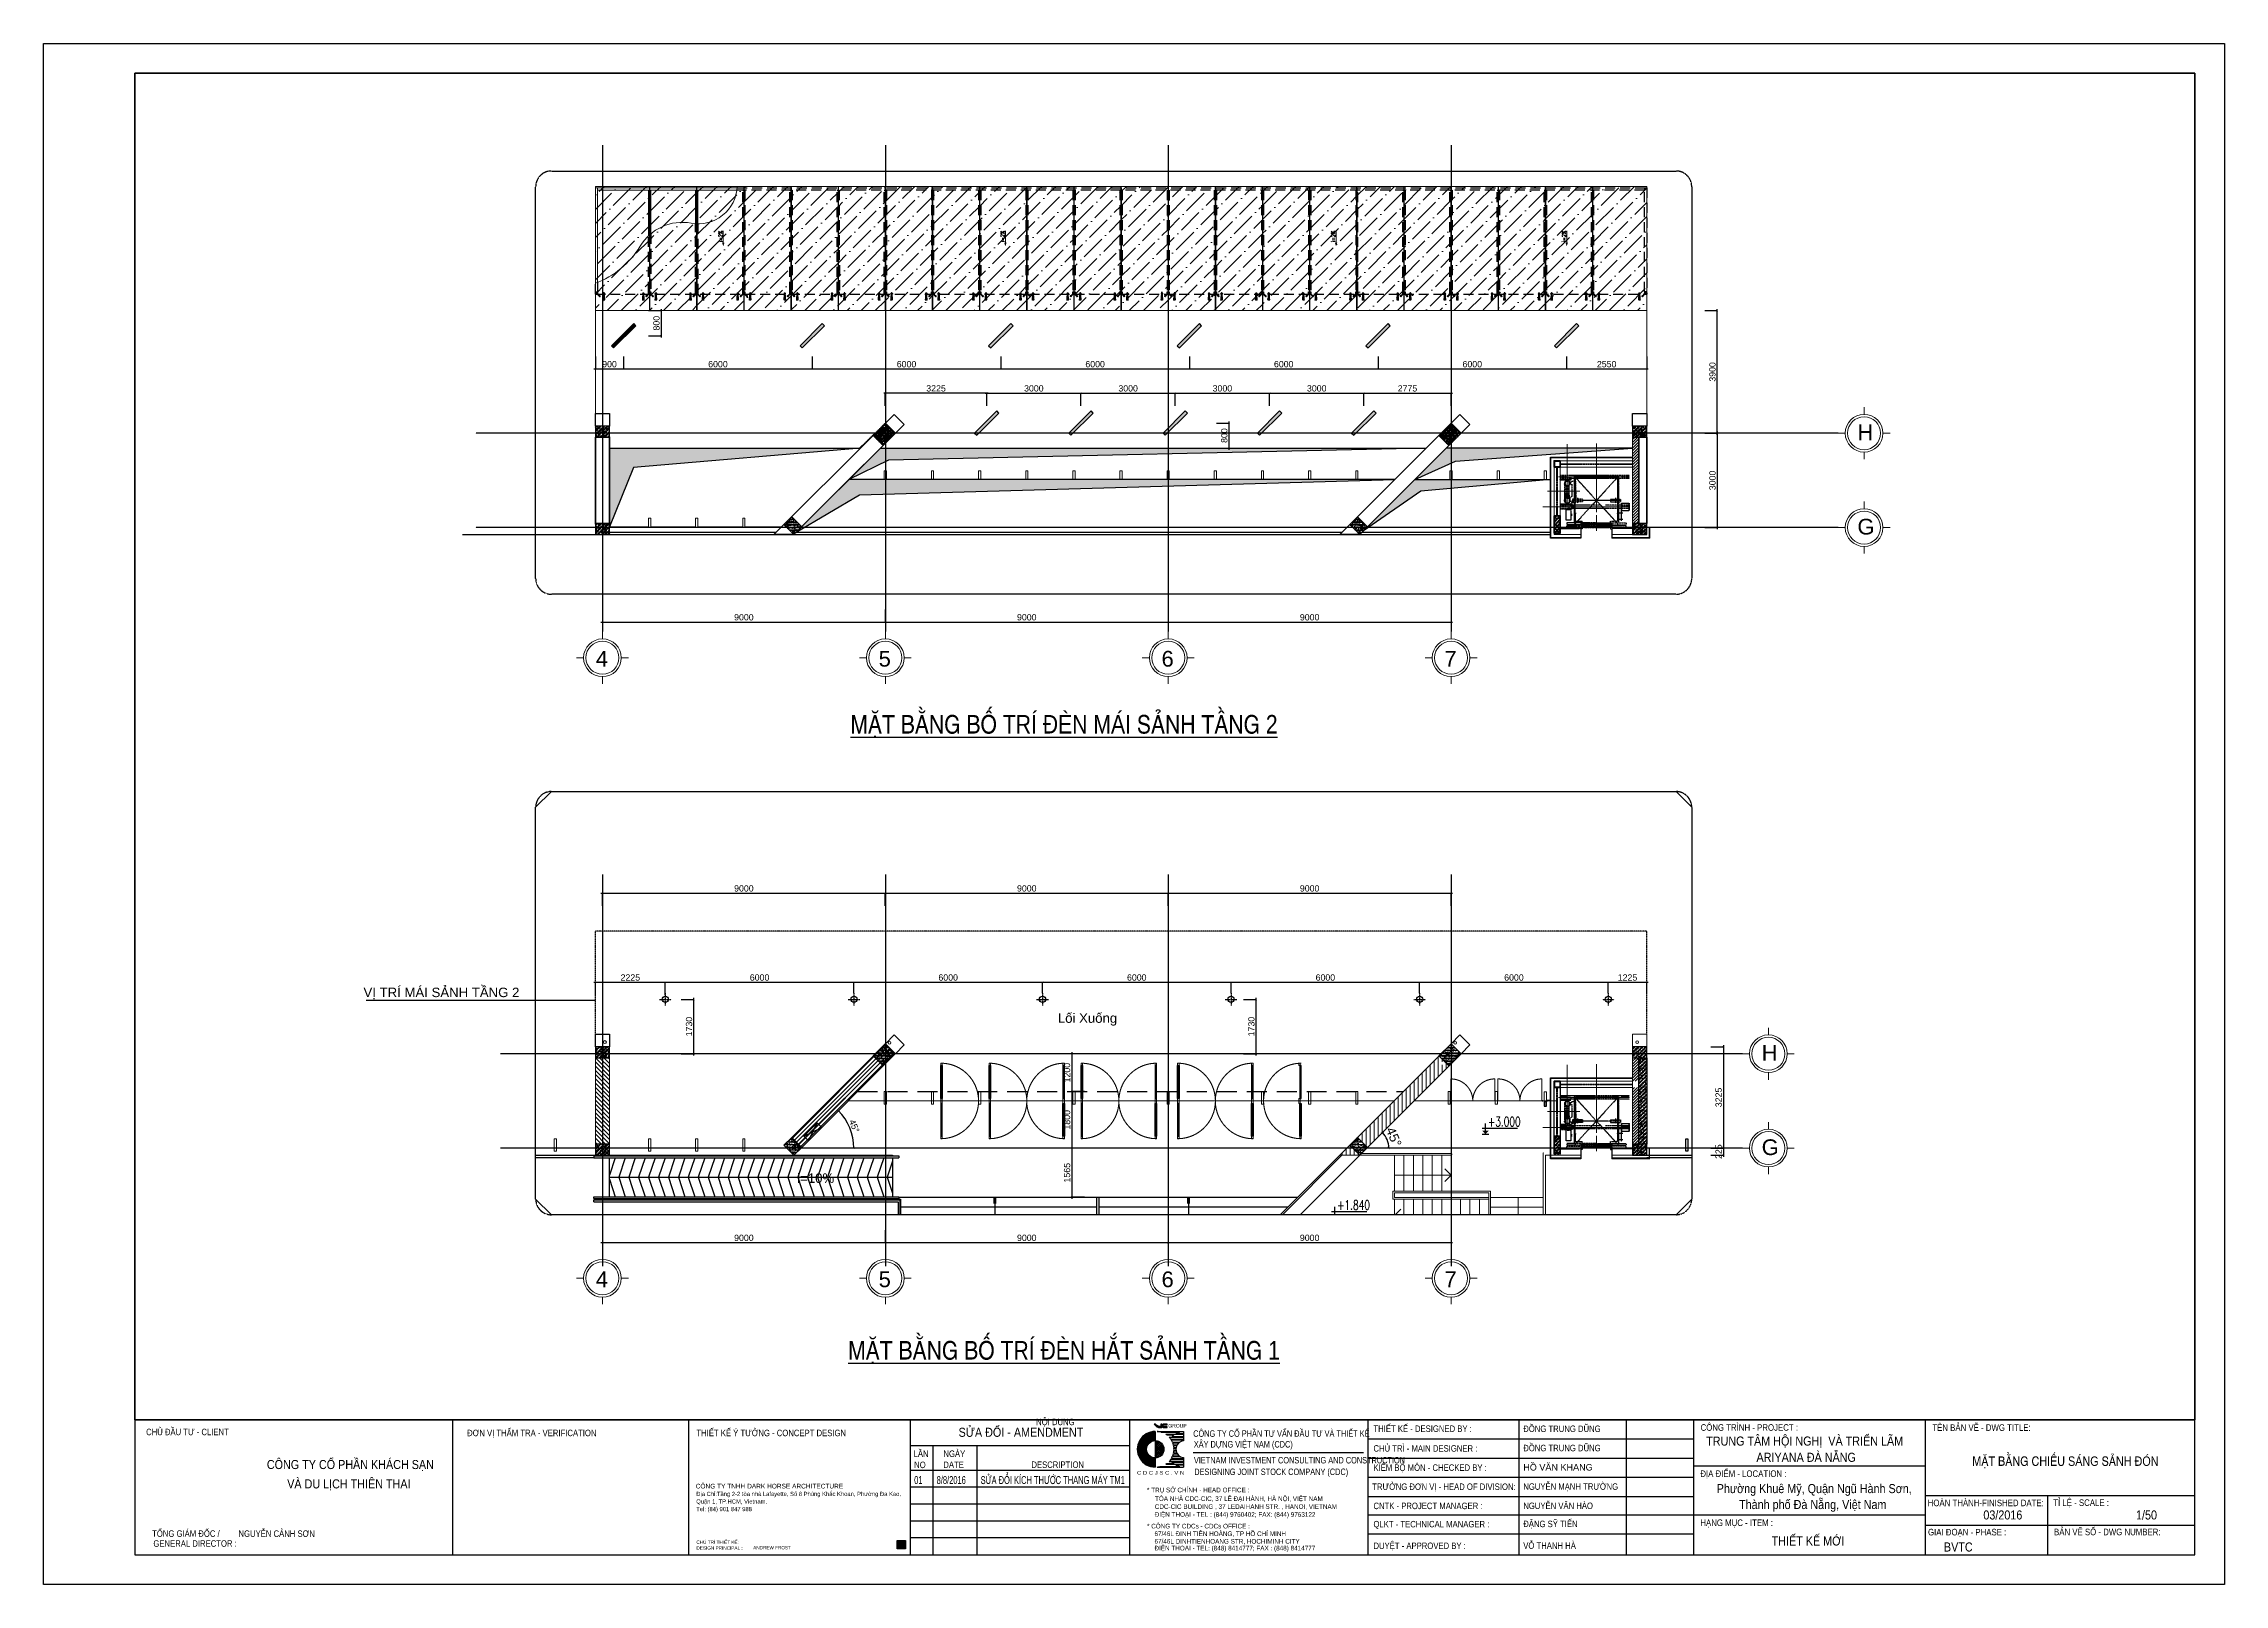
# Model space of a CAD drawing. Extents: x 134921 to 2525442, y -280073 to 23449.
# Drawn here: x 134921 to 204303, y -25556 to 23449 of the extents above; entities that cross this region are included whole.
import ezdxf
from ezdxf.enums import TextEntityAlignment as Align
from ezdxf.xclip import XClip

# ---------------------------------------------------------------- set-up
doc = ezdxf.new("R2010")
doc.units = 0
doc.header["$XCLIPFRAME"] = 2
doc.header["$PDMODE"] = 3
doc.header["$PDSIZE"] = 100
for name, pattern in [('DASH2', [0.375, 0.25, -0.125]), ('DASHED2', [9.525, 6.35, -3.175]), ('DASHEDX2', [1.5, 1, -0.5]), ('HIDDEN', [0.375, 0.25, -0.125]), ('PL01$0$DASH2', [0.375, 0.25, -0.125]), ('PL01$0$DASHED2', [9.525, 6.35, -3.175]), ('PL01$0$HIDDEN', [0.375, 0.25, -0.125]), ('X_GRID$0$CENTER', [2, 1.25, -0.25, 0.25, -0.25])]:
    doc.linetypes.add(name, pattern=pattern)
doc.layers.get('0').update_dxf_attribs({"linetype": 'CONTINUOUS'})
doc.layers.get('Defpoints').update_dxf_attribs({"linetype": 'CONTINUOUS'})
for name, color, linetype, lineweight in [('A - Hatch', 251, 'CONTINUOUS', 5), ('a khuat', 5, 'DASHED2', 15), ('a text', 7, 'CONTINUOUS', 5), ('a thiet bi', 146, 'CONTINUOUS', 9), ('A-ARROW', 4, 'CONTINUOUS', 20), ('A-COL', 3, 'CONTINUOUS', 20), ('A-GLAZ', 1, 'CONTINUOUS', 5), ('A-MULLION', 7, 'CONTINUOUS', 20), ('A-STAIRS', 7, 'CONTINUOUS', 20), ('A-WALL', 4, 'CONTINUOUS', 20), ('CDC_Betong', 2, 'CONTINUOUS', 35), ('CDC_HATCH', 251, 'CONTINUOUS', 5), ('CDC_NETTHAY', 7, 'CONTINUOUS', 5), ('CDC_Noithat', 33, 'CONTINUOUS', 9), ('DIA HINH', 8, 'CONTINUOUS', 5), ('dims', 1, 'CONTINUOUS', 18), ('HACTH', 251, 'CONTINUOUS', 9), ('Kinh', 5, 'CONTINUOUS', 13), ('Kitchen_Equipment', 2, 'CONTINUOUS', 0), ('Netcat', 32, 'CONTINUOUS', 18), ('PL01$0$door', 1, 'CONTINUOUS', 18), ('PL01$0$htch', 8, 'CONTINUOUS', 9), ('PL01$0$I-FURN-ROOM-N', 6, 'CONTINUOUS', 0), ('PL01$0$strs', 7, 'CONTINUOUS', 25), ('PL01$0$TEXT', 7, 'CONTINUOUS', 5), ('PL01$0$wall', 4, 'CONTINUOUS', 35), ('PLMF$0$door', 1, 'CONTINUOUS', 18), ('PLMF$0$wall', 4, 'CONTINUOUS', 35), ('TEXT', 7, 'CONTINUOUS', 5), ('X_GRID$0$symb', 6, 'CONTINUOUS', 25), ('X_LANDSCAPE$0$CAY', 84, 'CONTINUOUS', 5), ('XREF_LowerRoof - curtain wall$0$Xref-4th floor$0$Kinh', 5, 'CONTINUOUS', 13)]:
    doc.layers.add(name, color=color, linetype=linetype, lineweight=lineweight)
for name, color, linetype in [('A-DETL', 7, 'CONTINUOUS'), ('A-OVER', 1, 'DASHED2'), ('Bulding ^.^ DS', 7, 'CONTINUOUS'), ('CDC -TEXT KHUNG', 7, 'CONTINUOUS'), ('CDC-BETONG', 2, 'CONTINUOUS'), ('CDC-KHUNGTEN', 7, 'CONTINUOUS'), ('chuyen-chi-tiet', 30, 'CONTINUOUS'), ('cot', 2, 'CONTINUOUS'), ('DIM ^.^ DS', 2, 'CONTINUOUS'), ('dim-kich-thuoc', 6, 'CONTINUOUS'), ('Door ^.^ DS', 3, 'CONTINUOUS'), ('frame', 7, 'CONTINUOUS'), ('Ghi chu PCCC', 2, 'CONTINUOUS'), ('HATCH', 251, 'CONTINUOUS'), ('HBS-Text1', 2, 'CONTINUOUS'), ('Hidden line ^.^ DS', 8, 'DASHEDX2'), ('htch', 8, 'CONTINUOUS'), ('I-DETL-PATT', 252, 'CONTINUOUS'), ('KCS_TEXT', 2, 'CONTINUOUS'), ('manh', 8, 'CONTINUOUS'), ('P-PL31-35$0$I-NOTE', 7, 'CONTINUOUS'), ('PL01$0$col', 5, 'CONTINUOUS'), ('PL01$0$I-DETL-PATT', 252, 'CONTINUOUS'), ('PL01$0$X_COLUMN UPPER GROUND$0$htch', 8, 'CONTINUOUS'), ('PLMF$0$col', 5, 'CONTINUOUS'), ('PLMF$0$htch', 8, 'CONTINUOUS'), ('PLMF$0$I-DETL-PATT', 252, 'CONTINUOUS'), ('PLMF$0$X-ColumnGrid-2$0$G20-Column1', 1, 'CONTINUOUS'), ('signal', 5, 'CONTINUOUS'), ('SILICONE', 8, 'CONTINUOUS'), ('Steel', 7, 'CONTINUOUS'), ('TE', 7, 'CONTINUOUS'), ('Title block A3$0$ttbk', 1, 'CONTINUOUS'), ('X_GRID$0$A-GRID 1', 253, 'X_GRID$0$CENTER'), ('XREF_LowerRoof - curtain wall$0$Xref-4th floor$0$PROFILE', 6, 'CONTINUOUS'), ('XREF_LowerRoof - curtain wall$0$Xref-4th floor$0$Silcon', 253, 'CONTINUOUS'), ('XREF_LowerRoof - curtain wall$0$Xref-4th floor$0$SILICONE', 8, 'CONTINUOUS')]:
    doc.layers.add(name, color=color, linetype=linetype)
doc.styles.add('Arial', font='arial.ttf')
doc.styles.add('dim 1', font='romans.shx', dxfattribs={"width": 0.8})
doc.styles.add('GuideText', font='romans.shx', dxfattribs={"width": 0.75, "bigfont": 'vns.shx'})
doc.styles.add('HBS-TitleText', font='VHARIALN_1.TTF', dxfattribs={"width": 0.75})
doc.styles.add('KT CDC', font='arial.ttf', dxfattribs={"width": 0.85, "height": 200})
doc.styles.add('PL01$0$Arial', font='arial.ttf')
doc.styles.add('PL01$0$GuideText', font='romans.shx', dxfattribs={"width": 0.75, "bigfont": 'vns.shx'})
doc.styles.add('TEXT', font='VHARIAL_1.TTF')
doc.styles.add('TEXT1', font='VHARIAL_1.TTF', dxfattribs={"width": 0.85, "height": 200})
doc.styles.add('Title block A3$0$Arial', font='arial.ttf')
doc.dimstyles.new('Copy of KT-150', dxfattribs={"dimscale": 150, "dimtxt": 2, "dimasz": 0.5, "dimexe": 0, "dimexo": 0, "dimgap": 0.5, "dimtad": 1, "dimrnd": 5, "dimdsep": 46, "dimtxsty": 'TEXT', "dimblk": 'ARCHTICK', "dimcen": 0, "dimdle": 0.5, "dimclrd": 24, "dimclre": 24, "dimclrt": 7, "dimadec": 0, "dimazin": 0, "dimtfac": 0.005556, "dimtix": 1, "dimtmove": 2, "dimatfit": 3, "dimfxl": 1, "dimtolj": 1, "dimtzin": 0, "dimarcsym": 1})
pattern_1 = [(45, (-207399.62, 0), (-44.901281, 44.901281), [])]
pattern_2 = [(135, (-253488.142, -365991.122), (-7.07106781, -7.07106781), [])]
pattern_3 = [(135, (-253735.142, -367107.122), (-7.07106781, -7.07106781), [])]
pattern_4 = [(50, (-108343.4, -69862.3), (143.452037, -12.550427), [15, -165]), (355, (-108343.4, -69862.3), (-27.75027, 150.43843), [12, -132]), (100.4514, (-108331.45, -69863.35), (115.701876, 137.88791), [12.74804, -140.22842]), (46.1842, (-108343.4, -69822.3), (213.44821, -33.1038), [22.5, -247.5]), (96.6356, (-108325.62, -69825.06), (186.93254, 194.82357), [19.12206, -210.3426]), (351.1842, (-108343.4, -69822.3), (186.93239, 194.82372), [18, -198]), (21, (-108323.4, -69832.3), (119.38141, -80.52378), [15, -165]), (326, (-108323.4, -69832.3), (48.66307, 145.03001), [12, -132]), (71.4514, (-108313.45, -69839.01), (168.044526, 64.5061), [12.74804, -140.22842]), (37.5, (-108343.4, -69862.303), (2.431971, 66.578771), [0, -130.4, 0, -134, 0, -132.5]), (7.5, (-108343.4, -69862.3), (52.613907, 78.882342), [0, -76.4, 0, -127.4, 0, -50.5]), (327.5, (-108388, -69862.303), (106.764487, -4.510974), [0, -50, 0, -156, 0, -207]), (317.5, (-108408, -69862.3), (116.637234, 20.020996), [0, -65, 0, -103.6, 0, -147]), (45, (-108343.4, -69862.3), (-60.104076, 60.104076), []), (45, (-108343.4, -69837.8), (-60.104076, 60.104076), [])]
pattern_5 = [(45, (-207399.62, 0), (168.3798, 617.3926), [793.75, -158.75, 0, -158.75])]
pattern_6 = [(69.080356, (283085.28, 1135165.13), (-88.97132, 34.0098), [])]
pattern_7 = [(307.5, (-2163756.67586, -751687.57838), (0.192682376901, 0.006299335811), [0, -0.152, 0, -0.17, 0, -0.1625]), (277.5, (-2163756.67586, -751687.57838), (0.282214606523, -0.176977670527), [0, -0.082, 0, -0.137, 0, -0.0525]), (237.5, (-2163756.67586, -751687.45538), (0.000565905354, -0.311414186175), [0, -0.05, 0, -0.18, 0, -0.235]), (227.5, (-2163756.67586, -751687.45538), (0.087767556493, -0.300612660457), [0, -0.025, 0, -0.118, 0, -0.135])]
pattern_8 = [(307.5, (-2160826.67586, -751687.57838), (0.192682376901, 0.006299335811), [0, -0.152, 0, -0.17, 0, -0.1625]), (277.5, (-2160826.67586, -751687.57838), (0.282214606523, -0.176977670527), [0, -0.082, 0, -0.137, 0, -0.0525]), (237.5, (-2160826.67586, -751687.45538), (0.000565905354, -0.311414186175), [0, -0.05, 0, -0.18, 0, -0.235]), (227.5, (-2160826.67586, -751687.45538), (0.087767556493, -0.300612660457), [0, -0.025, 0, -0.118, 0, -0.135])]
pattern_9 = [(307.5, (-2157756.67586, -751687.57838), (0.192682376901, 0.006299335811), [0, -0.152, 0, -0.17, 0, -0.1625]), (277.5, (-2157756.67586, -751687.57838), (0.282214606523, -0.176977670527), [0, -0.082, 0, -0.137, 0, -0.0525]), (237.5, (-2157756.67586, -751687.45538), (0.000565905354, -0.311414186175), [0, -0.05, 0, -0.18, 0, -0.235]), (227.5, (-2157756.67586, -751687.45538), (0.087767556493, -0.300612660457), [0, -0.025, 0, -0.118, 0, -0.135])]
pattern_10 = [(45, (-465786.02, 114006.18), (-67.35192, 67.35192), [])]

msp = doc.modelspace()

# ---------------------------------------------------------------- texts
at = {"layer": 'a text', "color": 8, "style": 'dim 1', "width": 0.75}
for p in [(156518.773, 17498.346), (165495.277, 17498.346), (176014.315, 17498.346), (183355.108, 17498.346)]:
    msp.add_text('i=2%%%', height=125, rotation=90, dxfattribs=at).set_placement(p, align=Align.RIGHT)
at = {"layer": 'CDC -TEXT KHUNG', "style": 'KT CDC', "width": 0.85}
for s, height, p in [('CHỦ ĐẦU TƯ - CLIENT', 206.25, (138180.962, -20812.057)), ('ĐƠN VỊ THẨM TRA - VERIFICATION ', 206.25, (148395.289, -20843.759)), ('THIẾT KẾ Ý TƯỞNG - CONCEPT DESIGN', 206.25, (155690.666, -20843.759)), ('NỘI DUNG', 206.25, (166498.733, -20492.708)), ('THIẾT KẾ - DESIGNED BY :', 206.25, (177230.33, -20707.169)), ('ĐỒNG TRUNG DŨNG', 206.25, (181996.176, -20709.954)), ('CÔNG TRÌNH - PROJECT :  ', 209.73333, (187638.118, -20670.939)), ('TÊN BẢN VẼ - DWG TITLE:', 209.73333, (195011.184, -20674.636)), ('LẦN', 206.25, (162599.348, -21503.863)), ('NGÀY', 206.25, (163548.388, -21503.863)), ('CHỦ TRÌ - MAIN DESIGNER :', 206.25, (177230.33, -21334.99)), ('ĐỒNG TRUNG DŨNG', 206.25, (181996.176, -21322.62)), ('NO', 206.25, (162617.968, -21858.693)), ('DATE', 206.25, (163545.26, -21854.938)), ('DESCRIPTION', 206.25, (166348.214, -21852.855)), ('KIỂM BỘ MÔN - CHECKED BY :', 206.25, (177230.33, -21946.253)), ('ĐỊA ĐIỂM - LOCATION :', 209.73333, (187630.899, -22140.695)), ('* TRỤ SỞ CHÍNH - HEAD OFFICE :', 148.5, (170024.564, -22629.013)), ('TÒA NHÀ CDC-CIC, 37 LÊ ĐẠI HÀNH, HÀ NỘI, VIỆT NAM', 148.5, (170279.522, -22904.038)), ('TRƯỞNG ĐƠN VỊ - HEAD OF DIVISION:', 206.25, (177193.36, -22552.538)), ('NGUYỄN MẠNH TRƯỜNG', 206.25, (181996.176, -22547.951)), ('NGUYỄN VĂN HÀO', 206.25, (181996.176, -23160.617)), ('HOÀN THÀNH-FINISHED DATE:', 209.73333, (194864.113, -23070.16)), ('TỈ LỆ - SCALE :', 209.73333, (198859.214, -23062.564)), ('* CÔNG TY CDCs - CDCs OFFICE :', 148.5, (170024.564, -23777.397)), ('ĐIỆN THOẠI - TEL : (844) 9760402; FAX: (844) 9763122', 148.5, (170269.933, -23407.741)), ('CDC-CIC BUILDING , 37 LEDAIHANH STR. , HANOI, VIETNAM', 148.5, (170272.885, -23157.097)), ('QLKT - TECHNICAL MANAGER :', 206.25, (177230.33, -23743.503)), ('CNTK - PROJECT MANAGER :', 206.25, (177230.33, -23163.195)), ('ĐẶNG SỸ TIẾN', 206.25, (181996.176, -23736.364)), ('HẠNG MỤC - ITEM :', 209.73333, (187630.357, -23701.046)), ('TỔNG GIÁM ÐỐC /                ', 206.25, (138373.837, -24043.986)), ('GENERAL DIRECTOR :    ', 206.25, (138413.513, -24360.05)), ('NGUYỄN CẢNH SƠN', 206.25, (141120.735, -24046.024)), ('67/46L ĐINH TIÊN HOÀNG, TP HỒ CHÍ MINH', 148.5, (170264.07, -24019.23)), ('67/46L DINHTIENHOANG STR, HOCHIMINH CITY', 148.5, (170264.07, -24261.127)), ('DUYỆT - APPROVED BY :', 206.25, (177230.33, -24431.896)), ('VỖ THANH HÀ', 206.25, (181996.176, -24426.176)), ('GIAI ĐOẠN - PHASE :', 209.73333, (194873.666, -23999.761)), ('BẢN VẼ SỐ - DWG NUMBER:', 209.73333, (198883.664, -23994.064)), ('ĐIỆN THOẠI - TEL: (848) 8414777; FAX : (848) 8414777', 148.5, (170264.07, -24477.064))]:
    msp.add_text(s, height=height, dxfattribs=at).set_placement(p)
at = {"layer": 'CDC -TEXT KHUNG', "color": 6, "style": 'KT CDC', "width": 0.85}
for s, p in [('SỬA ĐỔI - AMENDMENT', (166014.518, -20863.205)), ('TRUNG TÂM HỘI NGHỊ  VÀ TRIỂN LÃM ', (190997.404, -21142.305)), ('ARIYANA ĐÀ NẴNG', (190997.404, -21658.763)), ('CÔNG TY CỔ PHẦN KHÁCH SẠN', (144680.311, -21888.521)), ('VÀ DU LỊCH THIÊN THAI ', (144680.311, -22504.2)), ('Phường Khuê Mỹ, Quận Ngũ Hành Sơn,', (191253.646, -22654.036)), ('Thành phố Đà Nẵng, Việt Nam', (191207.295, -23160.816)), ('THIẾT KẾ MỚI', (191055.833, -24320.9))]:
    msp.add_text(s, height=288.75, dxfattribs=at).set_placement(p, align=Align.CENTER)
at = {"layer": 'CDC -TEXT KHUNG', "color": 6, "style": 'KT CDC'}
for s, height, width, p in [('CÔNG TY CỔ PHẦN TƯ VẤN ÐẦU TƯ VÀ THIẾT KẾ', 206.25, 0.65, (171495.309, -20862.306)), ('VIETNAM INVESTMENT CONSULTING AND CONSTRUCTION ', 206.25, 0.65, (171518.152, -21709.753)), ('XÂY DỰNG VIỆT NAM (CDC)', 206.25, 0.65, (171514.82, -21204.546)), ('DESIGNING JOINT STOCK COMPANY (CDC)', 206.25, 0.65, (171528.962, -22078.92)), ('03/2016', 288.75, 0.85, (196634.899, -23492.548)), ('1/50', 288.75, 0.85, (201491.939, -23492.548)), ('BVTC', 288.75, 0.85, (195380.387, -24511.327))]:
    msp.add_text(s, height=height, dxfattribs=dict(at, width=width)).set_placement(p)
at = {"layer": 'CDC -TEXT KHUNG', "style": 'TEXT'}
msp.add_text('Hå V¡N KHANG', height=206.25, dxfattribs=at).set_placement((181996.176, -21935.285))
at = {"layer": 'frame', "color": 6, "ltscale": 2, "style": 'TEXT1'}
for s, p in [('h', (192627.86, 10835.309)), ('g', (192627.86, 7835.309)), ('4', (152488, 3633.835)), ('5', (161488, 3633.835)), ('6', (170488, 3633.835)), ('7', (179488, 3633.835)), ('h', (189581.322, -8901.837)), ('g', (189581.322, -11901.837)), ('4', (152488, -16103.311)), ('5', (161488, -16103.311)), ('6', (170488, -16103.311)), ('7', (179488, -16103.311))]:
    msp.add_text(s, height=500, dxfattribs=at).set_placement(p)
at = {"layer": 'HBS-Text1', "style": 'HBS-TitleText'}
for s, height, p in [('%%UMÆt b»ng bè trÝ ®Ìn m¸i s¶nh tÇng 2', 588, (167384.365, 1800.675)), ('%%UMÆt b»ng bè trÝ ®Ìn h¾t s¶nh tÇng 1', 588, (167384.365, -18110.673)), ('MÆt b»ng chiÕu s¸ng s¶nh ®ãn', 300, (199245.168, -21636.644))]:
    msp.add_text(s, height=height, dxfattribs=at).set_placement(p, align=Align.MIDDLE_CENTER)
at = {"layer": 'HBS-Text1', "style": 'HBS-TitleText', "width": 0.8}
for s, p in [('01', (162617.968, -22363.027)), ('8/8/2016', (163333.154, -22363.027)), ('söa ®æi kÝch th\xadíc thang m¸y tm1', (164734.313, -22363.027))]:
    msp.add_text(s, height=250, dxfattribs=at).set_placement(p)
at = {"layer": 'TEXT', "ltscale": 400, "style": 'Arial'}
msp.add_text('VỊ TRÍ MÁI SẢNH TẦNG 2', height=300, dxfattribs=at).set_placement((145098.074, -6877.694))
at = {"layer": 'Title block A3$0$ttbk', "color": 0, "style": 'Title block A3$0$Arial'}
for s, height, p in [('CÔNG TY TNHH DARK HORSE ARCHITECTURE', 148.50353, (155667.584, -22506.136)), ('Địa Chỉ:Tầng 2-2 tòa nhà Lafayette, Số 8 Phùng Khắc Khoan, Phường Đa Kao,', 132.58929, (155684.371, -22744.558)), ('Quận 1, TP.HCM, Vietnam. ', 132.58929, (155684.371, -22985.326)), ('Tel: (84) 901 847 988 ', 132.58929, (155684.371, -23227.928)), ('CHỦ TRÌ THIẾT KẾ:              ', 105.9453, (155689.569, -24266.779)), ('DESIGN PRINCIPAL :    ', 105.9453, (155689.569, -24451.802)), ('ANDREW FROST', 105.9453, (157495.665, -24442.171))]:
    msp.add_text(s, height=height, dxfattribs=at).set_placement(p)

# ---------------------------------------------------------------- blocks, each defined once
blk = doc.blocks.new('PLMF$0$X-ColumnGrid-2$0$C550x450')
at = {"layer": 'PLMF$0$htch', "ltscale": 5}
h = blk.add_hatch(dxfattribs=at)
h.set_pattern_fill('1BETONG2-BOP', color=256, scale=20, style=0, pattern_type=2)
h.set_pattern_definition([(50, (6684.1, 2216.99), (143.452, -12.5504), [15, -165]), (355, (6684.1, 2217), (-27.7503, 150.4384), [12, -132]), (100.4514, (6696.05, 2215.95), (115.702, 137.888), [12.748, -140.2284]), (46.1842, (6684.1, 2257), (213.448, -33.104), [22.5, -247.5]), (96.6356, (6701.88, 2254.23), (186.9325, 194.8236), [19.122, -210.3426]), (351.1842, (6684.1, 2257), (186.9324, 194.824), [18, -198]), (21, (6704.1, 2246.99), (119.3814, -80.5238), [15, -165]), (226, (6704.1, 2247), (134.3764, -73.108), [12, -132]), (71.4514, (6714.05, 2240.28), (168.0445, 64.506), [12.748, -140.2284]), (67.5, (6684.1, 2216.993), (-31.18324, 58.8749), [0, -130.4, 0, -134, 0, -132.5]), (4.5, (6684.1, 2216.99), (56.6702, 76.02064), [0, -76.4, 0, -127.4, 0, -50.5]), (327.5, (6639.5, 2216.993), (106.7645, -4.51097), [0, -50, 0, -156, 0, -207]), (317.5, (6619.5, 2216.99), (116.6372, 20.021), [0, -65, 0, -103.6, 0, -147]), (315, (6684.1, 2216.99), (60.1041, 60.1041), []), (315, (6684.1, 2241.49), (60.1041, 60.1041), [])])
h.paths.add_polyline_path([(250, 150), (-300, 150), (-300, -300), (250, -300)])
at = {"layer": 'CDC-BETONG', "ltscale": 5}
blk.add_lwpolyline([(-300, -300), (250, -300), (250, 150), (-300, 150)], close=True, dxfattribs=at)
blk = doc.blocks.new('PLMF$0$X-ColumnGrid-2$0$C3545')
at = {"layer": 'PLMF$0$htch', "ltscale": 5}
h = blk.add_hatch(dxfattribs=at)
h.set_pattern_fill('1BETONG2-BOP', color=256, scale=20, style=0, pattern_type=2)
h.set_pattern_definition([(50, (96209.34, 47291.99), (143.452, -12.5504), [15, -165]), (355, (96209.34, 47292), (-27.7503, 150.4384), [12, -132]), (100.4514, (96221.3, 47290.95), (115.702, 137.888), [12.748, -140.2284]), (46.1842, (96209.34, 47332), (213.448, -33.104), [22.5, -247.5]), (96.6356, (96227.13, 47329.23), (186.9325, 194.8236), [19.122, -210.3426]), (351.1842, (96209.34, 47332), (186.9324, 194.824), [18, -198]), (21, (96229.34, 47321.99), (119.3814, -80.5238), [15, -165]), (226, (96229.34, 47322), (134.3764, -73.108), [12, -132]), (71.4514, (96239.29, 47315.28), (168.0445, 64.506), [12.748, -140.2284]), (67.5, (96209.34, 47291.993), (-31.18324, 58.8749), [0, -130.4, 0, -134, 0, -132.5]), (4.5, (96209.34, 47291.99), (56.6702, 76.02064), [0, -76.4, 0, -127.4, 0, -50.5]), (327.5, (96164.74, 47291.993), (106.7645, -4.51097), [0, -50, 0, -156, 0, -207]), (317.5, (96144.74, 47291.99), (116.6372, 20.021), [0, -65, 0, -103.6, 0, -147]), (315, (96209.34, 47291.99), (60.1041, 60.1041), []), (315, (96209.34, 47316.49), (60.1041, 60.1041), [])])
h.paths.add_polyline_path([(89575, 45225), (89225, 45225), (89225, 44775), (89575, 44775)])
at = {"layer": 'CDC-BETONG', "ltscale": 5}
blk.add_lwpolyline([(89225, 44775), (89575, 44775), (89575, 45225), (89225, 45225)], close=True, dxfattribs=at)
blk = doc.blocks.new('trujc')
at = {"layer": 'A-ARROW'}
blk.add_circle((762517, 1254561), 1050, dxfattribs=at)
at = {"layer": 'dims'}
for p, q in [((762517, 1256211), (762517, 1255761)), ((760867, 1254561), (761317, 1254561)), ((764167, 1254561), (763717, 1254561)), ((762517, 1252911), (762517, 1253361))]:
    blk.add_line(p, q, dxfattribs=at)
blk.add_circle((762517, 1254561), 1200, dxfattribs=at)
blk = doc.blocks.new('JAMB')
at = {"layer": 'Door ^.^ DS'}
for p, q in [((-38, 15), (-38, 23.5)), ((-38, 15), (-36.5, 15)), ((-36.5, 25), (-1.5, 25)), ((-36.5, 15), (-36.5, 23.5)), ((-36.5, 23.5), (-1.5, 23.5)), ((-1.5, 23.5), (-1.5, -23.5)), ((0, 23.5), (0, -23.5)), ((-38, -23.5), (-38, -15)), ((-38, -15), (-36.5, -15)), ((-36.5, -23.5), (-36.5, -15)), ((-1.5, -23.5), (-36.5, -23.5)), ((-1.5, -25), (-36.5, -25))]:
    blk.add_line(p, q, dxfattribs=at)
for centre, start, end in [((-36.5, 23.5), 90, 180), ((-1.5, 23.5), 0, 90), ((-36.5, -23.5), 180, 270), ((-1.5, -23.5), 270, 0)]:
    blk.add_arc(centre, 1.5, start, end, dxfattribs=at)
blk = doc.blocks.new('TMMMHG')
at = {"layer": 'Hidden line ^.^ DS', "linetype": 'DASHEDX2', "ltscale": 1.5}
h = blk.add_hatch(dxfattribs=at)
h.set_pattern_fill('ANSI31', color=8, scale=80, angle=90, style=0)
h.set_pattern_definition(pattern_2)
h.paths.add_polyline_path([(91124, 7448), (91124, 6788), (91136, 6788), (91136, 7448)])
h = blk.add_hatch(dxfattribs=at)
h.set_pattern_fill('ANSI31', color=8, scale=80, style=0)
h.set_pattern_definition([(45, (-288739.421, 306636.378), (-7.07106781, 7.07106781), [])])
h.paths.add_polyline_path([(92411, 7516), (91816, 7516), (91816, 7504), (92411, 7504)])
h.paths.add_polyline_path([(91816, 7516), (91221, 7516), (91221, 7504), (91816, 7504)])
h = blk.add_hatch(dxfattribs=at)
h.set_pattern_fill('ANSI31', color=8, scale=80, angle=90, style=0)
h.set_pattern_definition(pattern_2)
h.paths.add_polyline_path([(92508, 7448), (92508, 6788), (92496, 6788), (92496, 7448)])
h = blk.add_hatch(dxfattribs=at)
h.set_pattern_fill('ANSI31', color=8, scale=80, angle=90, style=0)
h.set_pattern_definition(pattern_3)
h.paths.add_polyline_path([(91124, 6332), (91124, 6148), (91136, 6148), (91136, 6332)])
h = blk.add_hatch(dxfattribs=at)
h.set_pattern_fill('ANSI31', color=8, scale=80, angle=90, style=0)
h.set_pattern_definition(pattern_3)
h.paths.add_polyline_path([(92508, 6332), (92508, 6148), (92496, 6148), (92496, 6332)])
h = blk.add_hatch(dxfattribs=at)
h.set_pattern_fill('ANSI31', color=8, scale=3, angle=180, style=0)
h.set_pattern_definition([(135, (-245605.632, 75819.309), (6.7351921, 6.7351921), [])])
h.paths.add_polyline_path([(92222, 6026), (91862, 6026), (91862, 6031), (92222, 6031)])
h.paths.add_polyline_path([(91460, 6031), (91770, 6031), (91770, 6026), (91460, 6026)])
h = blk.add_hatch(dxfattribs=at)
h.set_pattern_fill('ANSI31', color=8, scale=3, angle=180, style=0)
h.set_pattern_definition([(225, (-245605.632, -63882.553), (6.7351921, -6.7351921), [])])
h.paths.add_polyline_path([(92222, 5910), (91862, 5910), (91862, 5905), (92222, 5905)])
h.paths.add_polyline_path([(91460, 5905), (91770, 5905), (91770, 5910), (91460, 5910)])
at = {"layer": 'HACTH'}
for p, q in [((90885, 8546), (90885, 6617)), ((91816, 8562), (91816, 6381)), ((91285, 7053), (90253, 7053)), ((92722, 7503), (90608, 7503)), ((92866, 6553), (90112, 6553)), ((92697, 6553), (90600, 6553)), ((91816, 6288), (91816, 5791))]:
    blk.add_line(p, q, dxfattribs=at)
at = {"layer": 'Hidden line ^.^ DS', "color": 8, "linetype": 'DASHEDX2', "ltscale": 1.5}
for p, q in [((92866, 7553), (90666, 7553)), ((90904, 7508), (90666, 7508)), ((90904, 7498), (90666, 7498)), ((92866, 7453), (90666, 7453)), ((90666, 7420), (91005, 7420)), ((90666, 7415), (90666, 7420)), ((90666, 7415), (91005, 7415)), ((90667, 7510), (91005, 7510)), ((90795, 7328), (90795, 7283)), ((90795, 7283), (90801, 7283)), ((90795, 7278), (90795, 6778)), ((90801, 7278), (90795, 7278)), ((90801, 7278), (90800, 7278)), ((90800, 7278), (90800, 6778)), ((90801, 7278), (90801, 7283)), ((90815, 7343), (90810, 7343)), ((90845, 7383), (90815, 7353)), ((90815, 7273), (90815, 7353)), ((90815, 7273), (90828, 7273)), ((90838, 7376), (90828, 7376)), ((90828, 7233), (90828, 7376)), ((90885, 7233), (90828, 7233)), ((90845, 7383), (90861, 7383)), ((90848, 6823), (90848, 7233)), ((90861, 7383), (90861, 7388)), ((90867, 7388), (90861, 7388)), ((90867, 7385), (90867, 7388)), ((90867, 7385), (90877, 7385)), ((90877, 7352), (90877, 7385)), ((90894, 7352), (90877, 7352)), ((90885, 7233), (90943, 7233)), ((90894, 7352), (90894, 7382)), ((90900, 7382), (90894, 7382)), ((90904, 7382), (90900, 7382)), ((90904, 7382), (90904, 7387)), ((90910, 7387), (90904, 7387)), ((90910, 7383), (90910, 7387)), ((90910, 7383), (90925, 7383)), ((90923, 6823), (90923, 7233)), ((90925, 7383), (90955, 7353)), ((90932, 7376), (90943, 7376)), ((90940, 7123), (90940, 6933)), ((90948, 7123), (90940, 7123)), ((90943, 7233), (90943, 7376)), ((90943, 7273), (90955, 7273)), ((90949, 7240), (90948, 7240)), ((90948, 7123), (90948, 7240)), ((90953, 7240), (90949, 7240)), ((90953, 7324), (90957, 7324)), ((90953, 7324), (90953, 7240)), ((90955, 7273), (90955, 7353)), ((90960, 7343), (90955, 7343)), ((90957, 7328), (90957, 7324)), ((91019, 7333), (90962, 7333)), ((90969, 7283), (90975, 7283)), ((90969, 7283), (90969, 7278)), ((90969, 7278), (91035, 7278)), ((90975, 7328), (90975, 7283)), ((91005, 7510), (91005, 7415)), ((91019, 7333), (91019, 7346)), ((91034, 7370), (91034, 7361)), ((91034, 7370), (91059, 7370)), ((91035, 7278), (91035, 6883)), ((91059, 7370), (91077, 7370)), ((91077, 7370), (91077, 7373)), ((91154, 7373), (91077, 7373)), ((91110, 7528), (91110, 7373)), ((91110, 7528), (92522, 7528)), ((91110, 7528), (91110, 7373)), ((91110, 5983), (92522, 7528)), ((92522, 5983), (91110, 7528)), ((91110, 7373), (91110, 6683)), ((91115, 6788), (91115, 7448)), ((91145, 7448), (91115, 7448)), ((91124, 7450), (91119, 7451)), ((91124, 7448), (91119, 7449)), ((91124, 7458), (91136, 7458)), ((91124, 7458), (91124, 6778)), ((91136, 7458), (91136, 6778)), ((91136, 7450), (91141, 7451)), ((91136, 7448), (91141, 7449)), ((91139, 6788), (91139, 7448)), ((91141, 7498), (91196, 7498)), ((91141, 7373), (91141, 7498)), ((91141, 7373), (91141, 7498)), ((91141, 7373), (91141, 6683)), ((91154, 7370), (91154, 7373)), ((91154, 7370), (91157, 7370)), ((91157, 7028), (91157, 7370)), ((91157, 7028), (91157, 6686)), ((91211, 7516), (91211, 7504)), ((91211, 7516), (91211, 7504)), ((92421, 7516), (91211, 7516)), ((92421, 7504), (91211, 7504)), ((91219, 7516), (91218, 7521)), ((91219, 7504), (91218, 7499)), ((91221, 7516), (91220, 7521)), ((91221, 7504), (91220, 7499)), ((91221, 7496), (91221, 7525)), ((91221, 7525), (92411, 7525)), ((91221, 7501), (92411, 7501)), ((91221, 7498), (92491, 7498)), ((92411, 7495), (92411, 7525)), ((92411, 7516), (92412, 7521)), ((92411, 7504), (92412, 7499)), ((92413, 7516), (92414, 7521)), ((92413, 7504), (92414, 7499)), ((92421, 7516), (92421, 7504)), ((92487, 7448), (92517, 7448)), ((92491, 6098), (92491, 7498)), ((92491, 7373), (92491, 7498)), ((92496, 7450), (92491, 7451)), ((92496, 7448), (92491, 7449)), ((92493, 6788), (92493, 7448)), ((92508, 7458), (92496, 7458)), ((92496, 7458), (92496, 6778)), ((92508, 7458), (92508, 6778)), ((92508, 7450), (92513, 7451)), ((92508, 7448), (92513, 7449)), ((92517, 6788), (92517, 7448)), ((92522, 7528), (92522, 6043)), ((92522, 7528), (92522, 7373)), ((92866, 7508), (92598, 7508)), ((92866, 7498), (92598, 7498)), ((90999, 6641), (90666, 6641)), ((91951, 6603), (90666, 6603)), ((90904, 6558), (90666, 6558)), ((90904, 6548), (90666, 6548)), ((92866, 6503), (90666, 6503)), ((91029, 6473), (90666, 6473)), ((90801, 6778), (90795, 6778)), ((90795, 6773), (90801, 6773)), ((90795, 6728), (90795, 6773)), ((90801, 6778), (90800, 6778)), ((90801, 6778), (90801, 6773)), ((90815, 6783), (90828, 6783)), ((90815, 6783), (90815, 6703)), ((90845, 6673), (90815, 6703)), ((90828, 6823), (90828, 6680)), ((90885, 6823), (90828, 6823)), ((90838, 6680), (90828, 6680)), ((90845, 6673), (90861, 6673)), ((90861, 6673), (90861, 6668)), ((90867, 6668), (90861, 6668)), ((90867, 6671), (90877, 6671)), ((90867, 6671), (90867, 6668)), ((90877, 6704), (90877, 6671)), ((90894, 6704), (90877, 6704)), ((90885, 6823), (90943, 6823)), ((90894, 6704), (90894, 6674)), ((90900, 6674), (90894, 6674)), ((90904, 6674), (90900, 6674)), ((90904, 6674), (90904, 6669)), ((90910, 6669), (90904, 6669)), ((90910, 6673), (90925, 6673)), ((90910, 6673), (90910, 6669)), ((90925, 6673), (90955, 6703)), ((90932, 6680), (90943, 6680)), ((90934, 6593), (90934, 6473)), ((90992, 6593), (90934, 6593)), ((90948, 6933), (90940, 6933)), ((90943, 6823), (90943, 6680)), ((90943, 6783), (90955, 6783)), ((90948, 6933), (90948, 6817)), ((90949, 6816), (90948, 6817)), ((90953, 6816), (90949, 6816)), ((90953, 6732), (90953, 6816)), ((90953, 6732), (90957, 6732)), ((90955, 6783), (90955, 6703)), ((90960, 6713), (90955, 6713)), ((90957, 6728), (90957, 6732)), ((91019, 6723), (90962, 6723)), ((91035, 6883), (90969, 6836)), ((90969, 6836), (90969, 6773)), ((90969, 6773), (90975, 6773)), ((90975, 6728), (90975, 6773)), ((91029, 6644), (90999, 6644)), ((90999, 6644), (90999, 6600)), ((90999, 6601), (90999, 6641)), ((91014, 6268), (91014, 6329)), ((91018, 6329), (91018, 6268)), ((91019, 6723), (91019, 6711)), ((91023, 6268), (91023, 6329)), ((91025, 6644), (91025, 6473)), ((91029, 6644), (91029, 6473)), ((91034, 6598), (91029, 6598)), ((91034, 6509), (91029, 6509)), ((92603, 6753), (91031, 6753)), ((91034, 6686), (91034, 6696)), ((91034, 6686), (91059, 6686)), ((91040, 6562), (91037, 6595)), ((91040, 6545), (91037, 6512)), ((91054, 6558), (91044, 6558)), ((91054, 6549), (91044, 6549)), ((91050, 6795), (91050, 6712)), ((91370, 6795), (91050, 6795)), ((91370, 6712), (91050, 6712)), ((91090, 6561), (91058, 6561)), ((91090, 6545), (91058, 6545)), ((91059, 6686), (91077, 6686)), ((91077, 6686), (91077, 6683)), ((91154, 6683), (91077, 6683)), ((91091, 6560), (91090, 6561)), ((91091, 6546), (91090, 6545)), ((91091, 6546), (91091, 6560)), ((91110, 6683), (91110, 6043)), ((91145, 6788), (91115, 6788)), ((91115, 6148), (91115, 6332)), ((91145, 6332), (91115, 6332)), ((91124, 6788), (91119, 6787)), ((91124, 6786), (91119, 6785)), ((91124, 6334), (91119, 6335)), ((91124, 6332), (91119, 6333)), ((91124, 6778), (91136, 6778)), ((91124, 6778), (91136, 6778)), ((91124, 6342), (91136, 6342)), ((91124, 6342), (91124, 6138)), ((91136, 6788), (91141, 6787)), ((91136, 6786), (91141, 6785)), ((91136, 6342), (91136, 6138)), ((91136, 6334), (91141, 6335)), ((91136, 6332), (91141, 6333)), ((91139, 6148), (91139, 6332)), ((91141, 6098), (91141, 6683)), ((91154, 6686), (91157, 6686)), ((91154, 6686), (91154, 6683)), ((91210, 6836), (91210, 6671)), ((91370, 6795), (91370, 6712)), ((92866, 6603), (92107, 6603)), ((92262, 6795), (92262, 6712)), ((92262, 6795), (92522, 6795)), ((92262, 6712), (92522, 6712)), ((92422, 6836), (92422, 6671)), ((92487, 6788), (92517, 6788)), ((92487, 6332), (92517, 6332)), ((92496, 6788), (92491, 6787)), ((92496, 6786), (92491, 6785)), ((92496, 6334), (92491, 6335)), ((92496, 6332), (92491, 6333)), ((92493, 6148), (92493, 6332)), ((92508, 6778), (92496, 6778)), ((92508, 6778), (92496, 6778)), ((92508, 6342), (92496, 6342)), ((92496, 6342), (92496, 6138)), ((92508, 6788), (92513, 6787)), ((92508, 6786), (92513, 6785)), ((92508, 6342), (92508, 6138)), ((92508, 6334), (92513, 6335)), ((92508, 6332), (92513, 6333)), ((92517, 6148), (92517, 6332)), ((92522, 6795), (92582, 6795)), ((92522, 6795), (92582, 6795)), ((92522, 6712), (92582, 6712)), ((92554, 6363), (92650, 6363)), ((92582, 6795), (92582, 6712)), ((92866, 6558), (92598, 6558)), ((92866, 6548), (92598, 6548)), ((92602, 6421), (92602, 6106)), ((92603, 6673), (92847, 6673)), ((92603, 6673), (92603, 6433)), ((92603, 6433), (92847, 6433)), ((92608, 6673), (92608, 6433)), ((92633, 6673), (92866, 6673)), ((92633, 6433), (92866, 6433)), ((92847, 6673), (92847, 6433)), ((92866, 6433), (92866, 6673)), ((90666, 5868), (91266, 5868)), ((90876, 6043), (90876, 5983)), ((91816, 6043), (90876, 6043)), ((91816, 5983), (90876, 5983)), ((90876, 5953), (91816, 5953)), ((90876, 5893), (90876, 5953)), ((91328, 5893), (90876, 5893)), ((91145, 6148), (91115, 6148)), ((91124, 6148), (91119, 6147)), ((91124, 6146), (91119, 6145)), ((91124, 6138), (91136, 6138)), ((91124, 6138), (91136, 6138)), ((91136, 6148), (91141, 6147)), ((91136, 6146), (91141, 6145)), ((91141, 6098), (91366, 6098)), ((91816, 5898), (91365, 5898)), ((91366, 6043), (91366, 6098)), ((91410, 6031), (91770, 6031)), ((91410, 6026), (91770, 6026)), ((91410, 6021), (91770, 6021)), ((91770, 6002), (91410, 6002)), ((91770, 5934), (91410, 5934)), ((91410, 5915), (91770, 5915)), ((91410, 5910), (91770, 5910)), ((91410, 5905), (91770, 5905)), ((91415, 6034), (91765, 6034)), ((91415, 5902), (91765, 5902)), ((91416, 5898), (92216, 5898)), ((91460, 5953), (92172, 5953)), ((91770, 6021), (91770, 6033)), ((91770, 5915), (91770, 5904)), ((91816, 6043), (92756, 6043)), ((91816, 5983), (92756, 5983)), ((92756, 5953), (91816, 5953)), ((91816, 5898), (92268, 5898)), ((91816, 5898), (92268, 5898)), ((91862, 6021), (91862, 6033)), ((92222, 6031), (91862, 6031)), ((92222, 6026), (91862, 6026)), ((92222, 6021), (91862, 6021)), ((91862, 6002), (92222, 6002)), ((91862, 5934), (92222, 5934)), ((92222, 5915), (91862, 5915)), ((91862, 5915), (91862, 5904)), ((92222, 5910), (91862, 5910)), ((92222, 5905), (91862, 5905)), ((92217, 6034), (91867, 6034)), ((92217, 5902), (91867, 5902)), ((92266, 6098), (92491, 6098)), ((92266, 6043), (92266, 6098)), ((92304, 5893), (92756, 5893)), ((92487, 6148), (92517, 6148)), ((92496, 6148), (92491, 6147)), ((92496, 6146), (92491, 6145)), ((92508, 6138), (92496, 6138)), ((92508, 6138), (92496, 6138)), ((92508, 6148), (92513, 6147)), ((92508, 6146), (92513, 6145)), ((92554, 6163), (92650, 6163)), ((92756, 6043), (92756, 5983)), ((92756, 5893), (92756, 5953))]:
    blk.add_line(p, q, dxfattribs=at)
for points in [[(91141, 7456), (91143, 7456), (91144, 7458), (91144, 7470), (91123, 7470), (91123, 7465), (91119, 7465), (91119, 7448), (91117, 7448), (91117, 7467), (91121, 7467), (91121, 7473), (91142, 7473), (91142, 7478), (91147, 7478), (91147, 7458), (91144, 7448), (91141, 7448), (91141, 7456)], [(91213, 7499), (91213, 7497), (91211, 7496), (91199, 7496), (91199, 7517), (91204, 7517), (91204, 7521), (91221, 7521), (91221, 7523), (91202, 7523), (91202, 7519), (91196, 7519), (91196, 7498), (91191, 7498), (91191, 7493), (91211, 7493), (91221, 7496), (91221, 7499), (91213, 7499)], [(92419, 7499), (92419, 7497), (92421, 7496), (92433, 7496), (92433, 7517), (92428, 7517), (92428, 7521), (92411, 7521), (92411, 7523), (92430, 7523), (92430, 7519), (92436, 7519), (92436, 7498), (92441, 7498), (92441, 7493), (92421, 7493), (92411, 7496), (92411, 7499), (92419, 7499)], [(92491, 7456), (92489, 7456), (92488, 7458), (92488, 7470), (92509, 7470), (92509, 7465), (92513, 7465), (92513, 7448), (92515, 7448), (92515, 7467), (92511, 7467), (92511, 7473), (92490, 7473), (92490, 7478), (92485, 7478), (92485, 7458), (92488, 7448), (92491, 7448), (92491, 7456)], [(90850, 6468), (91005, 6468), (91005, 6128), (90850, 6128)], [(91141, 6780), (91143, 6780), (91144, 6778), (91144, 6766), (91123, 6766), (91123, 6771), (91119, 6771), (91119, 6788), (91117, 6788), (91117, 6769), (91121, 6769), (91121, 6763), (91142, 6763), (91142, 6758), (91147, 6758), (91147, 6778), (91144, 6788), (91141, 6788), (91141, 6780)], [(91141, 6340), (91143, 6340), (91144, 6342), (91144, 6354), (91123, 6354), (91123, 6349), (91119, 6349), (91119, 6332), (91117, 6332), (91117, 6351), (91121, 6351), (91121, 6357), (91142, 6357), (91142, 6362), (91147, 6362), (91147, 6342), (91144, 6332), (91141, 6332), (91141, 6340)], [(92491, 6780), (92489, 6780), (92488, 6778), (92488, 6766), (92509, 6766), (92509, 6771), (92513, 6771), (92513, 6788), (92515, 6788), (92515, 6769), (92511, 6769), (92511, 6763), (92490, 6763), (92490, 6758), (92485, 6758), (92485, 6778), (92488, 6788), (92491, 6788), (92491, 6780)], [(92491, 6340), (92489, 6340), (92488, 6342), (92488, 6354), (92509, 6354), (92509, 6349), (92513, 6349), (92513, 6332), (92515, 6332), (92515, 6351), (92511, 6351), (92511, 6357), (92490, 6357), (92490, 6362), (92485, 6362), (92485, 6342), (92488, 6332), (92491, 6332), (92491, 6340)], [(91141, 6140), (91143, 6140), (91144, 6138), (91144, 6126), (91123, 6126), (91123, 6131), (91119, 6131), (91119, 6148), (91117, 6148), (91117, 6129), (91121, 6129), (91121, 6123), (91142, 6123), (91142, 6118), (91147, 6118), (91147, 6138), (91144, 6148), (91141, 6148), (91141, 6140)], [(92491, 6140), (92489, 6140), (92488, 6138), (92488, 6126), (92509, 6126), (92509, 6131), (92513, 6131), (92513, 6148), (92515, 6148), (92515, 6129), (92511, 6129), (92511, 6123), (92490, 6123), (92490, 6118), (92485, 6118), (92485, 6138), (92488, 6148), (92491, 6148), (92491, 6140)]]:
    blk.add_lwpolyline(points, close=True, dxfattribs=at)
for points in [[(91370, 6033), (91370, 6031), (91403, 6031, -0.414214), (91404, 6030), (91404, 6005, -0.414214), (91403, 6004), (91333, 6004), (91333, 6033), (91415, 6033), (91415, 6034), (91331, 6034), (91331, 6002), (91404, 6002, 0.414214), (91405, 6003), (91405, 6032, 0.414214), (91404, 6033), (91370, 6033)], [(91370, 5904), (91370, 5905), (91403, 5905, 0.414214), (91404, 5906), (91404, 5932, 0.414214), (91403, 5933), (91333, 5933), (91333, 5904), (91415, 5904), (91415, 5902), (91331, 5902), (91331, 5934), (91404, 5934, -0.414214), (91405, 5933), (91405, 5905, -0.414214), (91404, 5904), (91370, 5904)], [(91389, 6002), (91408, 6002, 0.414214), (91408, 6003), (91408, 6026), (91409, 6026), (91409, 6002, -0.414214), (91409, 6001), (91389, 6001)], [(91389, 6002), (91389, 6000), (91410, 6000, 0.414214), (91410, 6001), (91410, 6020, -0.414214), (91411, 6020), (91415, 6020), (91415, 6021), (91410, 6021, 0.414214), (91409, 6021), (91409, 6002, -0.414214), (91409, 6001), (91389, 6001)], [(91389, 5934), (91389, 5936), (91410, 5936, -0.414214), (91410, 5936), (91410, 5917, 0.414214), (91411, 5916), (91415, 5916), (91415, 5915), (91410, 5915, -0.414214), (91409, 5916), (91409, 5935, 0.414214), (91409, 5935), (91389, 5935)], [(91389, 5934), (91408, 5934, -0.414214), (91408, 5934), (91408, 5910), (91409, 5910), (91409, 5935, 0.414214), (91409, 5935), (91389, 5935)], [(91774, 6002), (91774, 6004), (91814, 6004, 0.414214), (91815, 6005), (91815, 6032, 0.414214), (91814, 6033), (91765, 6033), (91765, 6034), (91815, 6034, -0.414214), (91816, 6033), (91816, 6003, -0.414214), (91815, 6002), (91774, 6002)], [(91791, 6002), (91791, 6001), (91771, 6001, -0.414214), (91770, 6002), (91770, 6020, 0.414214), (91770, 6020), (91765, 6020), (91765, 6021), (91771, 6021, -0.414214), (91771, 6021), (91771, 6003, 0.414214), (91772, 6002), (91791, 6002)], [(91791, 5934), (91791, 5935), (91771, 5935, 0.414214), (91770, 5935), (91770, 5917, -0.414214), (91770, 5916), (91765, 5916), (91765, 5915), (91771, 5915, 0.414214), (91771, 5916), (91771, 5934, -0.414214), (91772, 5934), (91791, 5934)], [(91774, 5934), (91774, 5933), (91814, 5933, -0.414214), (91815, 5932), (91815, 5905, -0.414214), (91814, 5904), (91765, 5904), (91765, 5902), (91815, 5902, 0.414214), (91816, 5903), (91816, 5933, 0.414214), (91815, 5934), (91774, 5934)], [(91807, 6032), (91807, 6032, -0.414214), (91807, 6031), (91776, 6031, 0.414214), (91776, 6031), (91776, 6006, 0.414214), (91776, 6005), (91802, 6005, -0.414214), (91802, 6005), (91802, 6004, -0.414214), (91802, 6004), (91775, 6004, -0.414214), (91774, 6004), (91774, 6032, -0.414214), (91775, 6033), (91807, 6033, -0.414214), (91807, 6032), (91807, 6032)], [(91807, 5905), (91807, 5905, 0.414214), (91807, 5905), (91776, 5905, -0.414214), (91776, 5906), (91776, 5931, -0.414214), (91776, 5931), (91802, 5931, 0.414214), (91802, 5932), (91802, 5932, 0.414214), (91802, 5933), (91775, 5933, 0.414214), (91774, 5932), (91774, 5904, 0.414214), (91775, 5904), (91807, 5904, 0.414214), (91807, 5904), (91807, 5905)], [(91858, 6002), (91858, 6004), (91819, 6004, -0.414214), (91818, 6005), (91818, 6032, -0.414214), (91819, 6033), (91867, 6033), (91867, 6034), (91817, 6034, 0.414214), (91816, 6033), (91816, 6003, 0.414214), (91817, 6002), (91858, 6002)], [(91858, 5934), (91858, 5933), (91819, 5933, 0.414214), (91818, 5932), (91818, 5905, 0.414214), (91819, 5904), (91867, 5904), (91867, 5902), (91817, 5902, -0.414214), (91816, 5903), (91816, 5933, -0.414214), (91817, 5934), (91858, 5934)], [(91825, 6032), (91825, 6032, 0.414214), (91825, 6031), (91856, 6031, -0.414214), (91857, 6031), (91857, 6006, -0.414214), (91856, 6005), (91830, 6005, 0.414214), (91830, 6005), (91830, 6004, 0.414214), (91830, 6004), (91858, 6004, 0.414214), (91858, 6004), (91858, 6032, 0.414214), (91858, 6033), (91825, 6033, 0.414214), (91825, 6032), (91825, 6032)], [(91825, 5905), (91825, 5905, -0.414214), (91825, 5905), (91856, 5905, 0.414214), (91857, 5906), (91857, 5931, 0.414214), (91856, 5931), (91830, 5931, -0.414214), (91830, 5932), (91830, 5932, -0.414214), (91830, 5933), (91858, 5933, -0.414214), (91858, 5932), (91858, 5904, -0.414214), (91858, 5904), (91825, 5904, -0.414214), (91825, 5904), (91825, 5905)], [(91841, 6002), (91841, 6001), (91862, 6001, 0.414214), (91862, 6002), (91862, 6020, -0.414214), (91862, 6020), (91867, 6020), (91867, 6021), (91861, 6021, 0.414214), (91861, 6021), (91861, 6003, -0.414214), (91861, 6002), (91841, 6002)], [(91841, 5934), (91841, 5935), (91862, 5935, -0.414214), (91862, 5935), (91862, 5917, 0.414214), (91862, 5916), (91867, 5916), (91867, 5915), (91861, 5915, -0.414214), (91861, 5916), (91861, 5934, 0.414214), (91861, 5934), (91841, 5934)], [(92262, 6033), (92262, 6031), (92230, 6031, 0.414214), (92229, 6030), (92229, 6005, 0.414214), (92230, 6004), (92300, 6004), (92300, 6033), (92217, 6033), (92217, 6034), (92301, 6034), (92301, 6002), (92228, 6002, -0.414214), (92227, 6003), (92227, 6032, -0.414214), (92228, 6033), (92262, 6033)], [(92243, 6002), (92243, 6000), (92222, 6000, -0.414214), (92222, 6001), (92222, 6020, 0.414214), (92222, 6020), (92217, 6020), (92217, 6021), (92223, 6021, -0.414214), (92223, 6021), (92223, 6002, 0.414214), (92223, 6001), (92243, 6001)], [(92243, 5934), (92243, 5936), (92222, 5936, 0.414214), (92222, 5936), (92222, 5917, -0.414214), (92222, 5916), (92217, 5916), (92217, 5915), (92223, 5915, 0.414214), (92223, 5916), (92223, 5935, -0.414214), (92223, 5935), (92243, 5935)], [(92262, 5904), (92262, 5905), (92230, 5905, -0.414214), (92229, 5906), (92229, 5932, -0.414214), (92230, 5933), (92300, 5933), (92300, 5904), (92217, 5904), (92217, 5902), (92301, 5902), (92301, 5934), (92228, 5934, 0.414214), (92227, 5933), (92227, 5905, 0.414214), (92228, 5904), (92262, 5904)], [(92243, 6002), (92224, 6002, -0.414214), (92224, 6003), (92224, 6026), (92223, 6026), (92223, 6002, 0.414214), (92223, 6001), (92243, 6001)], [(92243, 5934), (92224, 5934, 0.414214), (92224, 5934), (92224, 5910), (92223, 5910), (92223, 5935, -0.414214), (92223, 5935), (92243, 5935)]]:
    blk.add_lwpolyline(points, format="xyb", dxfattribs=at)
for points in [[(91410, 6021), (91410, 6033)], [(91410, 5915), (91410, 5904)], [(91586, 6011), (91661, 6011)], [(91586, 5926), (91661, 5926)], [(92046, 6011), (91971, 6011)], [(92046, 5926), (91971, 5926)], [(92222, 6021), (92222, 6033)], [(92222, 5915), (92222, 5904)]]:
    blk.add_lwpolyline(points, dxfattribs=at)
for centre in [(92602, 6363), (92602, 6163)]:
    blk.add_circle(centre, 10, dxfattribs=at)
for centre, radius, start, end in [((90810, 7328), 15, 90, 180), ((90962, 7328), 5, 90, 180), ((90960, 7328), 15, 0, 90), ((91034, 7346), 15, 90, 180), ((90810, 6728), 15, 180, 199.47122), ((90810, 6728), 15, 199.47122, 270), ((90962, 6728), 5, 180, 270), ((90960, 6728), 15, 270, 340.52878), ((90960, 6728), 15, 340.52878, 0), ((90992, 6600), 7, 270, 0), ((91016, 6329), 2.15, 90, 180), ((91016, 6268), 2.15, 180, 270), ((91016, 6329), 2.15, 0, 90), ((91016, 6268), 2.15, 270, 0), ((91020, 6329), 2.15, 90, 180), ((91020, 6268), 2.15, 180, 270), ((91034, 6711), 15, 180, 270), ((91020, 6329), 2.15, 0, 90), ((91020, 6268), 2.15, 270, 0), ((91034, 6595), 3, 4.11307, 90), ((91034, 6512), 3, 270, 355.88693), ((91044, 6562), 4, 184.11307, 270), ((91044, 6545), 4, 90, 175.88693), ((91054, 6562), 4, 270, 348.31681), ((91054, 6545), 4, 11.68319, 90)]:
    blk.add_arc(centre, radius, start, end, dxfattribs=at)
at = {"layer": 'Hidden line ^.^ DS', "color": 8, "linetype": 'DASHEDX2', "ltscale": 1.5, "extrusion": (0, 0, -1)}
for centre, major_axis in [((91122, 7455), (0, 3.79)), ((91215, 7502), (-3.79, 0)), ((92417, 7519), (3.79, 0)), ((92494, 7455), (0, 3.79)), ((91122, 6339), (0, 3.79)), ((91139, 6782), (0, -3.79)), ((92494, 6339), (0, 3.79)), ((92511, 6782), (0, -3.79)), ((91139, 6142), (0, -3.79)), ((92511, 6142), (0, -3.79))]:
    blk.add_ellipse(centre, major_axis=major_axis, ratio=0.659162, dxfattribs=at)
at = {"layer": 'Hidden line ^.^ DS', "color": 8, "linetype": 'DASHEDX2', "ltscale": 1.5}
for centre, major_axis in [((91139, 7455), (0, 3.79)), ((91215, 7519), (-3.79, 0)), ((92417, 7502), (3.79, 0)), ((92511, 7455), (0, 3.79)), ((91122, 6782), (0, -3.79)), ((91139, 6339), (0, 3.79)), ((92494, 6782), (0, -3.79)), ((92511, 6339), (0, 3.79)), ((91122, 6142), (0, -3.79)), ((92494, 6142), (0, -3.79))]:
    blk.add_ellipse(centre, major_axis=major_axis, ratio=0.659162, dxfattribs=at)
for points in [[(91586, 6005), (91570, 6011), (91586, 6017)], [(91586, 5932), (91570, 5926), (91586, 5920)], [(92046, 6005), (92062, 6011), (92046, 6017)], [(92046, 6008), (92052, 6011), (92046, 6013)], [(92046, 5932), (92062, 5926), (92046, 5920)], [(92046, 5928), (92052, 5926), (92046, 5923)]]:
    blk.add_solid(points, dxfattribs=at)
blk = doc.blocks.new('dendai')
at = {"layer": 'Defpoints'}
blk.add_lwpolyline([(742, 672), (672, 742), (-35, 35), (35, -35)], close=True, dxfattribs=at)
blk = doc.blocks.new('_ArchTick')
at = {"color": 0, "linetype": 'ByBlock', "const_width": 0.15}
blk.add_lwpolyline([(-0.5, -0.5), (0.5, 0.5)], dxfattribs=at)
blk = doc.blocks.new('*D10')
at = {"layer": 'Defpoints', "color": 0, "transparency": 16777216}
for p in [(172002, 11382), (172638, 11382), (172002, 10582)]:
    blk.add_point(p, dxfattribs=at)
at = {"layer": 'DIA HINH', "color": 24, "lineweight": -2, "transparency": 16777216}
for p, q in [((172238, 11382), (172638, 11382)), ((172638, 10532), (172638, 11432)), ((172238, 10582), (172638, 10582))]:
    blk.add_line(p, q, dxfattribs=at)
at = {"layer": 'DIA HINH', "color": 24, "lineweight": -2, "transparency": 16777216, "xscale": 50, "yscale": 50, "zscale": 50}
for p, rotation in [((172638, 11382), 90), ((172638, 10582), 270)]:
    blk.add_blockref('_ArchTick', p, dxfattribs=dict(at, rotation=rotation))
at = {"layer": 'DIA HINH', "color": 7, "transparency": 16777216, "insert": (172486, 10982), "char_height": 200, "attachment_point": 5, "rotation": 90, "style": 'TEXT'}
blk.add_mtext('\\A1;800', dxfattribs=at)
blk = doc.blocks.new('*D11')
at = {"layer": 'Defpoints', "color": 0, "transparency": 16777216}
for p in [(152475, 14157), (153375, 14157), (153375, 13101)]:
    blk.add_point(p, dxfattribs=at)
at = {"layer": 'DIA HINH', "color": 24, "lineweight": -2, "transparency": 16777216}
for p, q in [((152475, 13501), (152475, 13101)), ((153375, 13501), (153375, 13101)), ((152425, 13101), (153425, 13101))]:
    blk.add_line(p, q, dxfattribs=at)
at = {"layer": 'DIA HINH', "color": 24, "lineweight": -2, "transparency": 16777216, "xscale": 50, "yscale": 50, "zscale": 50, "rotation": 180}
blk.add_blockref('_ArchTick', (152475, 13101), dxfattribs=at)
at = {"layer": 'DIA HINH', "color": 24, "lineweight": -2, "transparency": 16777216, "xscale": 50, "yscale": 50, "zscale": 50}
blk.add_blockref('_ArchTick', (153375, 13101), dxfattribs=at)
at = {"layer": 'DIA HINH', "color": 7, "transparency": 16777216, "insert": (152925, 13253), "char_height": 200, "attachment_point": 5, "style": 'TEXT'}
blk.add_mtext('\\A1;900', dxfattribs=at)
blk = doc.blocks.new('*D12')
at = {"layer": 'Defpoints', "color": 0, "transparency": 16777216}
for p in [(153375, 14157), (159375, 14157), (159375, 13101)]:
    blk.add_point(p, dxfattribs=at)
at = {"layer": 'DIA HINH', "color": 24, "lineweight": -2, "transparency": 16777216}
for p, q in [((153375, 13501), (153375, 13101)), ((159375, 13501), (159375, 13101)), ((153325, 13101), (159425, 13101))]:
    blk.add_line(p, q, dxfattribs=at)
at = {"layer": 'DIA HINH', "color": 24, "lineweight": -2, "transparency": 16777216, "xscale": 50, "yscale": 50, "zscale": 50, "rotation": 180}
blk.add_blockref('_ArchTick', (153375, 13101), dxfattribs=at)
at = {"layer": 'DIA HINH', "color": 24, "lineweight": -2, "transparency": 16777216, "xscale": 50, "yscale": 50, "zscale": 50}
blk.add_blockref('_ArchTick', (159375, 13101), dxfattribs=at)
at = {"layer": 'DIA HINH', "color": 7, "transparency": 16777216, "insert": (156375, 13253), "char_height": 200, "attachment_point": 5, "style": 'TEXT'}
blk.add_mtext('\\A1;6000', dxfattribs=at)
blk = doc.blocks.new('*D13')
at = {"layer": 'Defpoints', "color": 0, "transparency": 16777216}
for p in [(159375, 14157), (165375, 14157), (165375, 13101)]:
    blk.add_point(p, dxfattribs=at)
at = {"layer": 'DIA HINH', "color": 24, "lineweight": -2, "transparency": 16777216}
for p, q in [((159375, 13501), (159375, 13101)), ((165375, 13501), (165375, 13101)), ((159325, 13101), (165425, 13101))]:
    blk.add_line(p, q, dxfattribs=at)
at = {"layer": 'DIA HINH', "color": 24, "lineweight": -2, "transparency": 16777216, "xscale": 50, "yscale": 50, "zscale": 50, "rotation": 180}
blk.add_blockref('_ArchTick', (159375, 13101), dxfattribs=at)
at = {"layer": 'DIA HINH', "color": 24, "lineweight": -2, "transparency": 16777216, "xscale": 50, "yscale": 50, "zscale": 50}
blk.add_blockref('_ArchTick', (165375, 13101), dxfattribs=at)
at = {"layer": 'DIA HINH', "color": 7, "transparency": 16777216, "insert": (162375, 13253), "char_height": 200, "attachment_point": 5, "style": 'TEXT'}
blk.add_mtext('\\A1;6000', dxfattribs=at)
blk = doc.blocks.new('*D14')
at = {"layer": 'Defpoints', "color": 0, "transparency": 16777216}
for p in [(165375, 14157), (171375, 14157), (171375, 13101)]:
    blk.add_point(p, dxfattribs=at)
at = {"layer": 'DIA HINH', "color": 24, "lineweight": -2, "transparency": 16777216}
for p, q in [((165375, 13501), (165375, 13101)), ((171375, 13501), (171375, 13101)), ((165325, 13101), (171425, 13101))]:
    blk.add_line(p, q, dxfattribs=at)
at = {"layer": 'DIA HINH', "color": 24, "lineweight": -2, "transparency": 16777216, "xscale": 50, "yscale": 50, "zscale": 50, "rotation": 180}
blk.add_blockref('_ArchTick', (165375, 13101), dxfattribs=at)
at = {"layer": 'DIA HINH', "color": 24, "lineweight": -2, "transparency": 16777216, "xscale": 50, "yscale": 50, "zscale": 50}
blk.add_blockref('_ArchTick', (171375, 13101), dxfattribs=at)
at = {"layer": 'DIA HINH', "color": 7, "transparency": 16777216, "insert": (168375, 13253), "char_height": 200, "attachment_point": 5, "style": 'TEXT'}
blk.add_mtext('\\A1;6000', dxfattribs=at)
blk = doc.blocks.new('*D15')
at = {"layer": 'Defpoints', "color": 0, "transparency": 16777216}
for p in [(171375, 14157), (177375, 14157), (177375, 13101)]:
    blk.add_point(p, dxfattribs=at)
at = {"layer": 'DIA HINH', "color": 24, "lineweight": -2, "transparency": 16777216}
for p, q in [((171375, 13501), (171375, 13101)), ((177375, 13501), (177375, 13101)), ((171325, 13101), (177425, 13101))]:
    blk.add_line(p, q, dxfattribs=at)
at = {"layer": 'DIA HINH', "color": 24, "lineweight": -2, "transparency": 16777216, "xscale": 50, "yscale": 50, "zscale": 50, "rotation": 180}
blk.add_blockref('_ArchTick', (171375, 13101), dxfattribs=at)
at = {"layer": 'DIA HINH', "color": 24, "lineweight": -2, "transparency": 16777216, "xscale": 50, "yscale": 50, "zscale": 50}
blk.add_blockref('_ArchTick', (177375, 13101), dxfattribs=at)
at = {"layer": 'DIA HINH', "color": 7, "transparency": 16777216, "insert": (174375, 13253), "char_height": 200, "attachment_point": 5, "style": 'TEXT'}
blk.add_mtext('\\A1;6000', dxfattribs=at)
blk = doc.blocks.new('*D16')
at = {"layer": 'Defpoints', "color": 0, "transparency": 16777216}
for p in [(177375, 14157), (183375, 14157), (183375, 13101)]:
    blk.add_point(p, dxfattribs=at)
at = {"layer": 'DIA HINH', "color": 24, "lineweight": -2, "transparency": 16777216}
for p, q in [((177375, 13501), (177375, 13101)), ((183375, 13501), (183375, 13101)), ((177325, 13101), (183425, 13101))]:
    blk.add_line(p, q, dxfattribs=at)
at = {"layer": 'DIA HINH', "color": 24, "lineweight": -2, "transparency": 16777216, "xscale": 50, "yscale": 50, "zscale": 50, "rotation": 180}
blk.add_blockref('_ArchTick', (177375, 13101), dxfattribs=at)
at = {"layer": 'DIA HINH', "color": 24, "lineweight": -2, "transparency": 16777216, "xscale": 50, "yscale": 50, "zscale": 50}
blk.add_blockref('_ArchTick', (183375, 13101), dxfattribs=at)
at = {"layer": 'DIA HINH', "color": 7, "transparency": 16777216, "insert": (180375, 13253), "char_height": 200, "attachment_point": 5, "style": 'TEXT'}
blk.add_mtext('\\A1;6000', dxfattribs=at)
blk = doc.blocks.new('*D17')
at = {"layer": 'Defpoints', "color": 0, "transparency": 16777216}
for p in [(183375, 14157), (185925, 14157), (185925, 13101)]:
    blk.add_point(p, dxfattribs=at)
at = {"layer": 'DIA HINH', "color": 24, "lineweight": -2, "transparency": 16777216}
for p, q in [((183375, 13501), (183375, 13101)), ((185925, 13501), (185925, 13101)), ((183325, 13101), (185975, 13101))]:
    blk.add_line(p, q, dxfattribs=at)
at = {"layer": 'DIA HINH', "color": 24, "lineweight": -2, "transparency": 16777216, "xscale": 50, "yscale": 50, "zscale": 50, "rotation": 180}
blk.add_blockref('_ArchTick', (183375, 13101), dxfattribs=at)
at = {"layer": 'DIA HINH', "color": 24, "lineweight": -2, "transparency": 16777216, "xscale": 50, "yscale": 50, "zscale": 50}
blk.add_blockref('_ArchTick', (185925, 13101), dxfattribs=at)
at = {"layer": 'DIA HINH', "color": 7, "transparency": 16777216, "insert": (184650, 13253), "char_height": 200, "attachment_point": 5, "style": 'TEXT'}
blk.add_mtext('\\A1;2550', dxfattribs=at)
blk = doc.blocks.new('*D18')
at = {"layer": 'Defpoints', "color": 0, "transparency": 16777216}
for p in [(153757, 14957), (153757, 14157), (154570, 14157)]:
    blk.add_point(p, dxfattribs=at)
at = {"layer": 'DIA HINH', "color": 24, "lineweight": -2, "transparency": 16777216}
for p, q in [((154170, 14957), (154570, 14957)), ((154570, 15007), (154570, 14107)), ((154170, 14157), (154570, 14157))]:
    blk.add_line(p, q, dxfattribs=at)
at = {"layer": 'DIA HINH', "color": 24, "lineweight": -2, "transparency": 16777216, "xscale": 50, "yscale": 50, "zscale": 50}
for p, rotation in [((154570, 14957), 90), ((154570, 14157), 270)]:
    blk.add_blockref('_ArchTick', p, dxfattribs=dict(at, rotation=rotation))
at = {"layer": 'DIA HINH', "color": 7, "transparency": 16777216, "insert": (154418, 14557), "char_height": 200, "attachment_point": 5, "rotation": 90, "style": 'TEXT'}
blk.add_mtext('\\A1;800', dxfattribs=at)
blk = doc.blocks.new('*D19')
at = {"layer": 'Defpoints', "color": 0, "transparency": 16777216}
for p in [(167925, 12331), (164925, 11382), (167925, 11382)]:
    blk.add_point(p, dxfattribs=at)
at = {"layer": 'DIA HINH', "color": 24, "lineweight": -2, "transparency": 16777216}
for p, q in [((164875, 12331), (167975, 12331)), ((164925, 11931), (164925, 12331)), ((167925, 11931), (167925, 12331))]:
    blk.add_line(p, q, dxfattribs=at)
at = {"layer": 'DIA HINH', "color": 24, "lineweight": -2, "transparency": 16777216, "xscale": 50, "yscale": 50, "zscale": 50, "rotation": 180}
blk.add_blockref('_ArchTick', (164925, 12331), dxfattribs=at)
at = {"layer": 'DIA HINH', "color": 24, "lineweight": -2, "transparency": 16777216, "xscale": 50, "yscale": 50, "zscale": 50}
blk.add_blockref('_ArchTick', (167925, 12331), dxfattribs=at)
at = {"layer": 'DIA HINH', "color": 7, "transparency": 16777216, "insert": (166425, 12483), "char_height": 200, "attachment_point": 5, "style": 'TEXT'}
blk.add_mtext('\\A1;3000', dxfattribs=at)
blk = doc.blocks.new('*D20')
at = {"layer": 'Defpoints', "color": 0, "transparency": 16777216}
for p in [(170925, 12331), (167925, 11382), (170925, 11382)]:
    blk.add_point(p, dxfattribs=at)
at = {"layer": 'DIA HINH', "color": 24, "lineweight": -2, "transparency": 16777216}
for p, q in [((167875, 12331), (170975, 12331)), ((167925, 11931), (167925, 12331)), ((170925, 11931), (170925, 12331))]:
    blk.add_line(p, q, dxfattribs=at)
at = {"layer": 'DIA HINH', "color": 24, "lineweight": -2, "transparency": 16777216, "xscale": 50, "yscale": 50, "zscale": 50, "rotation": 180}
blk.add_blockref('_ArchTick', (167925, 12331), dxfattribs=at)
at = {"layer": 'DIA HINH', "color": 24, "lineweight": -2, "transparency": 16777216, "xscale": 50, "yscale": 50, "zscale": 50}
blk.add_blockref('_ArchTick', (170925, 12331), dxfattribs=at)
at = {"layer": 'DIA HINH', "color": 7, "transparency": 16777216, "insert": (169425, 12483), "char_height": 200, "attachment_point": 5, "style": 'TEXT'}
blk.add_mtext('\\A1;3000', dxfattribs=at)
blk = doc.blocks.new('*D21')
at = {"layer": 'Defpoints', "color": 0, "transparency": 16777216}
for p in [(173925, 12331), (170925, 11382), (173925, 11382)]:
    blk.add_point(p, dxfattribs=at)
at = {"layer": 'DIA HINH', "color": 24, "lineweight": -2, "transparency": 16777216}
for p, q in [((170875, 12331), (173975, 12331)), ((170925, 11931), (170925, 12331)), ((173925, 11931), (173925, 12331))]:
    blk.add_line(p, q, dxfattribs=at)
at = {"layer": 'DIA HINH', "color": 24, "lineweight": -2, "transparency": 16777216, "xscale": 50, "yscale": 50, "zscale": 50, "rotation": 180}
blk.add_blockref('_ArchTick', (170925, 12331), dxfattribs=at)
at = {"layer": 'DIA HINH', "color": 24, "lineweight": -2, "transparency": 16777216, "xscale": 50, "yscale": 50, "zscale": 50}
blk.add_blockref('_ArchTick', (173925, 12331), dxfattribs=at)
at = {"layer": 'DIA HINH', "color": 7, "transparency": 16777216, "insert": (172425, 12483), "char_height": 200, "attachment_point": 5, "style": 'TEXT'}
blk.add_mtext('\\A1;3000', dxfattribs=at)
blk = doc.blocks.new('*D22')
at = {"layer": 'Defpoints', "color": 0, "transparency": 16777216}
for p in [(176925, 12331), (173925, 11382), (176925, 11382)]:
    blk.add_point(p, dxfattribs=at)
at = {"layer": 'DIA HINH', "color": 24, "lineweight": -2, "transparency": 16777216}
for p, q in [((173875, 12331), (176975, 12331)), ((173925, 11931), (173925, 12331)), ((176925, 11931), (176925, 12331))]:
    blk.add_line(p, q, dxfattribs=at)
at = {"layer": 'DIA HINH', "color": 24, "lineweight": -2, "transparency": 16777216, "xscale": 50, "yscale": 50, "zscale": 50, "rotation": 180}
blk.add_blockref('_ArchTick', (173925, 12331), dxfattribs=at)
at = {"layer": 'DIA HINH', "color": 24, "lineweight": -2, "transparency": 16777216, "xscale": 50, "yscale": 50, "zscale": 50}
blk.add_blockref('_ArchTick', (176925, 12331), dxfattribs=at)
at = {"layer": 'DIA HINH', "color": 7, "transparency": 16777216, "insert": (175425, 12483), "char_height": 200, "attachment_point": 5, "style": 'TEXT'}
blk.add_mtext('\\A1;3000', dxfattribs=at)
blk = doc.blocks.new('*D23')
at = {"layer": 'Defpoints', "color": 0, "transparency": 16777216}
for p in [(161700, 12331), (161700, 11731), (164925, 11731)]:
    blk.add_point(p, dxfattribs=at)
at = {"layer": 'DIA HINH', "color": 24, "lineweight": -2, "transparency": 16777216}
for p, q in [((164975, 12331), (161650, 12331)), ((161700, 11931), (161700, 12331)), ((164925, 11931), (164925, 12331))]:
    blk.add_line(p, q, dxfattribs=at)
at = {"layer": 'DIA HINH', "color": 24, "lineweight": -2, "transparency": 16777216, "xscale": 50, "yscale": 50, "zscale": 50, "rotation": 180}
blk.add_blockref('_ArchTick', (161700, 12331), dxfattribs=at)
at = {"layer": 'DIA HINH', "color": 24, "lineweight": -2, "transparency": 16777216, "xscale": 50, "yscale": 50, "zscale": 50}
blk.add_blockref('_ArchTick', (164925, 12331), dxfattribs=at)
at = {"layer": 'DIA HINH', "color": 7, "transparency": 16777216, "insert": (163313, 12483), "char_height": 200, "attachment_point": 5, "style": 'TEXT'}
blk.add_mtext('\\A1;3225', dxfattribs=at)
blk = doc.blocks.new('*D24')
at = {"layer": 'Defpoints', "color": 0, "transparency": 16777216}
for p in [(179700, 12331), (176925, 11731), (179700, 11731)]:
    blk.add_point(p, dxfattribs=at)
at = {"layer": 'DIA HINH', "color": 24, "lineweight": -2, "transparency": 16777216}
for p, q in [((176875, 12331), (179750, 12331)), ((176925, 11931), (176925, 12331)), ((179700, 11931), (179700, 12331))]:
    blk.add_line(p, q, dxfattribs=at)
at = {"layer": 'DIA HINH', "color": 24, "lineweight": -2, "transparency": 16777216, "xscale": 50, "yscale": 50, "zscale": 50, "rotation": 180}
blk.add_blockref('_ArchTick', (176925, 12331), dxfattribs=at)
at = {"layer": 'DIA HINH', "color": 24, "lineweight": -2, "transparency": 16777216, "xscale": 50, "yscale": 50, "zscale": 50}
blk.add_blockref('_ArchTick', (179700, 12331), dxfattribs=at)
at = {"layer": 'DIA HINH', "color": 7, "transparency": 16777216, "insert": (178313, 12483), "char_height": 200, "attachment_point": 5, "style": 'TEXT'}
blk.add_mtext('\\A1;2775', dxfattribs=at)
blk = doc.blocks.new('LOGO')
at = {"layer": 'CDC -TEXT KHUNG'}
h = blk.add_hatch(color=1, dxfattribs=at)
h.paths.add_polyline_path([(-2.97, 5.43), (-3.17, 5.43), (-3.17, 4.86), (-3.22, 4.86, -0.237912), (-4.36, 5.43), (-4.62, 5.43, 0.272847), (-3.29, 4.65), (-2.97, 4.65)])
h.paths.add_polyline_path([(-1.85, 5.43), (-2.64, 5.43, 0.414214), (-2.89, 5.17), (-2.89, 4.9, 0.414214), (-2.64, 4.65), (-1.85, 4.65), (-1.85, 4.85), (-2.64, 4.85, -0.414214), (-2.69, 4.9), (-2.69, 5.17, -0.414214), (-2.64, 5.23), (-1.85, 5.23)])
h = blk.add_hatch(dxfattribs=at)
h.set_pattern_fill('ANSI37', color=102, scale=2.275319, angle=360, style=0)
h.set_pattern_definition([(45, (-2825.77208, 631.462), (-0.176978248, 0.17697825), []), (135, (-2825.77208, 631.462), (-0.176978248, -0.17697825), [])])
edge = h.paths.add_edge_path()
edge.add_arc((-4.4, 0.02), 1.86, 90, 270)
edge.add_line((-4.4, -1.84), (-4.4, -3.79))
edge.add_line((-4.4, -3.79), (-4.59, -3.79))
edge.add_line((-4.59, -3.79), (-4.77, -3.78))
edge.add_line((-4.77, -3.78), (-4.96, -3.75))
edge.add_line((-4.96, -3.75), (-5.14, -3.72))
edge.add_line((-5.14, -3.72), (-5.33, -3.68))
edge.add_line((-5.33, -3.68), (-5.51, -3.63))
edge.add_line((-5.51, -3.63), (-5.68, -3.57))
edge.add_line((-5.68, -3.57), (-5.86, -3.5))
edge.add_line((-5.86, -3.5), (-6.03, -3.43))
edge.add_line((-6.03, -3.43), (-6.2, -3.34))
edge.add_line((-6.2, -3.34), (-6.36, -3.25))
edge.add_line((-6.36, -3.25), (-6.52, -3.15))
edge.add_line((-6.52, -3.15), (-6.67, -3.04))
edge.add_line((-6.67, -3.04), (-6.82, -2.93))
edge.add_line((-6.82, -2.93), (-6.96, -2.81))
edge.add_line((-6.96, -2.81), (-7.1, -2.68))
edge.add_line((-7.1, -2.68), (-7.22, -2.54))
edge.add_line((-7.22, -2.54), (-7.35, -2.4))
edge.add_line((-7.35, -2.4), (-7.46, -2.25))
edge.add_line((-7.46, -2.25), (-7.57, -2.1))
edge.add_line((-7.57, -2.1), (-7.67, -1.94))
edge.add_line((-7.67, -1.94), (-7.76, -1.78))
edge.add_line((-7.76, -1.78), (-7.85, -1.61))
edge.add_line((-7.85, -1.61), (-7.92, -1.44))
edge.add_line((-7.92, -1.44), (-7.99, -1.27))
edge.add_line((-7.99, -1.27), (-8.05, -1.09))
edge.add_line((-8.05, -1.09), (-8.1, -0.91))
edge.add_line((-8.1, -0.91), (-8.14, -0.72))
edge.add_line((-8.14, -0.72), (-8.17, -0.54))
edge.add_line((-8.17, -0.54), (-8.19, -0.35))
edge.add_line((-8.19, -0.35), (-8.21, -0.17))
edge.add_line((-8.21, -0.17), (-8.21, 0.02))
edge.add_line((-8.21, 0.02), (-8.21, 0.21))
edge.add_line((-8.21, 0.21), (-8.19, 0.39))
edge.add_line((-8.19, 0.39), (-8.17, 0.58))
edge.add_line((-8.17, 0.58), (-8.14, 0.76))
edge.add_line((-8.14, 0.76), (-8.1, 0.95))
edge.add_line((-8.1, 0.95), (-8.05, 1.13))
edge.add_line((-8.05, 1.13), (-7.99, 1.3))
edge.add_line((-7.99, 1.3), (-7.92, 1.48))
edge.add_line((-7.92, 1.48), (-7.85, 1.65))
edge.add_line((-7.85, 1.65), (-7.76, 1.82))
edge.add_line((-7.76, 1.82), (-7.67, 1.98))
edge.add_line((-7.67, 1.98), (-7.57, 2.14))
edge.add_line((-7.57, 2.14), (-7.46, 2.29))
edge.add_line((-7.46, 2.29), (-7.35, 2.44))
edge.add_line((-7.35, 2.44), (-7.22, 2.58))
edge.add_line((-7.22, 2.58), (-7.1, 2.72))
edge.add_line((-7.1, 2.72), (-6.96, 2.84))
edge.add_line((-6.96, 2.84), (-6.82, 2.97))
edge.add_line((-6.82, 2.97), (-6.67, 3.08))
edge.add_line((-6.67, 3.08), (-6.52, 3.19))
edge.add_line((-6.52, 3.19), (-6.36, 3.29))
edge.add_line((-6.36, 3.29), (-6.2, 3.38))
edge.add_line((-6.2, 3.38), (-6.03, 3.47))
edge.add_line((-6.03, 3.47), (-5.86, 3.54))
edge.add_line((-5.86, 3.54), (-5.68, 3.61))
edge.add_line((-5.68, 3.61), (-5.51, 3.67))
edge.add_line((-5.51, 3.67), (-5.33, 3.72))
edge.add_line((-5.33, 3.72), (-5.14, 3.76))
edge.add_line((-5.14, 3.76), (-4.96, 3.79))
edge.add_line((-4.96, 3.79), (-4.77, 3.81))
edge.add_line((-4.77, 3.81), (-4.59, 3.83))
edge.add_line((-4.59, 3.83), (-4.4, 3.83))
edge.add_line((-4.4, 3.83), (-4.4, 1.88))
h = blk.add_hatch(dxfattribs=at)
h.set_pattern_fill('ANSI37', color=1, scale=2.275319, angle=360, style=0)
h.set_pattern_definition([(45, (-487.00256, -143.02526), (-0.20111165, 0.20111165), []), (135, (-487.00256, -143.02526), (-0.20111165, -0.20111165), [])])
h.paths.add_polyline_path([(-4.4, 1.88), (-4.4, -1.78), (-4.4, -1.84, 0.414214), (-2.54, 0.02, 0.414214)])
at = {"layer": 'CDC -TEXT KHUNG', "color": 102}
for p, q in [((-4.4, 3.83), (-4.4, -1.78)), ((-4, 3.84), (1.63, 3.84)), ((-3.15, 3.69), (0.78, 3.69)), ((-2.14, 3.23), (1.63, 3.23)), ((-1.93, 3.09), (-0.44, 3.09)), ((-1.41, 2.63), (1.63, 2.63)), ((-1.28, 2.48), (-1.09, 2.48)), ((-1.05, 2.18), (1.63, 2.18)), ((-0.95, 2.03), (1.63, 2.03)), ((-0.81, 2.78), (1.63, 2.78)), ((-0.71, 1.57), (0.9, 1.57)), ((-0.65, 1.43), (0.69, 1.43)), ((-0.5, 0.97), (0.29, 0.97)), ((-0.47, 0.82), (0.21, 0.82)), ((-0.4, 0.37), (0.06, 0.37)), ((-0.39, 0.22), (0.03, 0.22)), ((0.02, 3.38), (1.63, 3.38)), ((1.63, 3.84), (1.63, 1.82)), ((-4.4, -1.78), (-4.4, -3.79)), ((-4.4, -3.79), (-4.4, -3.79)), ((-4, -3.79), (1.63, -3.79)), ((-3.15, -3.65), (0.78, -3.65)), ((-2.14, -3.2), (1.63, -3.2)), ((-1.93, -3.05), (-0.44, -3.05)), ((-1.41, -2.59), (1.63, -2.59)), ((-1.28, -2.45), (-1.09, -2.45)), ((-1.05, -2.14), (1.63, -2.14)), ((-0.95, -1.99), (1.63, -1.99)), ((-0.81, -2.74), (1.63, -2.74)), ((-0.71, -1.53), (0.9, -1.53)), ((-0.65, -1.39), (0.69, -1.39)), ((-0.5, -0.93), (0.29, -0.93)), ((-0.47, -0.78), (0.21, -0.78)), ((-0.4, -0.33), (0.06, -0.33)), ((-0.39, -0.18), (0.03, -0.18)), ((0.02, -3.34), (1.63, -3.34)), ((1.63, -1.75), (1.63, -3.79))]:
    blk.add_line(p, q, dxfattribs=at)
at = {"layer": 'CDC -TEXT KHUNG'}
blk.add_line((-0.67, 1.22), (-0.67, 1.22), dxfattribs=at)
at = {"layer": 'CDC -TEXT KHUNG', "color": 1}
for points in [[(-2.97, 5.43), (-3.17, 5.43), (-3.17, 4.86), (-3.22, 4.86, -0.237912), (-4.36, 5.43), (-4.62, 5.43, 0.272847), (-3.29, 4.65), (-2.97, 4.65)], [(-1.85, 5.43), (-2.64, 5.43, 0.414214), (-2.89, 5.17), (-2.89, 4.9, 0.414214), (-2.64, 4.65), (-1.85, 4.65), (-1.85, 4.85), (-2.64, 4.85, -0.414214), (-2.69, 4.9), (-2.69, 5.17, -0.414214), (-2.64, 5.23), (-1.85, 5.23)]]:
    blk.add_lwpolyline(points, format="xyb", close=True, dxfattribs=at)
at = {"layer": 'CDC -TEXT KHUNG', "color": 102}
blk.add_circle((-4.4, 0.02), 1.86, dxfattribs=at)
blk.add_arc((-4.42, 0.02), 3.82, 89.7449, 270.2551, dxfattribs=at)
at = {"layer": 'CDC -TEXT KHUNG', "color": 112}
blk.add_ellipse((-4.2, 0.02), major_axis=(-2.7, 2.7), ratio=1, start_param=-1.064136, end_param=-0.838054, dxfattribs=at)
at = {"layer": 'CDC -TEXT KHUNG', "color": 102}
for centre, major_axis, start_param, end_param in [((-4.2, 0.02), (-2.7, 2.7), -1.423028, -1.355019), ((-4.2, 0.02), (2.7, 2.7), 6.199614, 6.251308), ((1.83, 0.02), (-2.7, 2.7), 0.083571, 0.124553), ((-4.2, 0.02), (-2.7, 2.7), 4.527318, 4.587836), ((-4.2, 0.02), (-2.7, 2.7), 4.346177, 4.481253), ((1.83, 0.02), (-2.7, 2.7), -0.147768, -0.022458), ((-4.2, 0.02), (-2.7, 2.7), 4.178765, 4.304301), ((-4.2, 0.02), (2.7, 2.7), 5.589142, 5.7099), ((-4.2, 0.02), (2.7, 2.7), 5.445131, 5.550443), ((1.81, 0.03), (1.27, 1.27), 0.884906, 3.827483), ((1.83, 0.02), (2.7, 2.7), 1.064136, 1.278853), ((-4.2, 0.02), (2.7, 2.7), 3.979647, 4.205729), ((-4.2, 0.02), (-2.7, 2.7), 2.925816, 2.993825), ((-4.2, 0.02), (-2.7, 2.7), 3.17347, 3.225164), ((-4.2, 0.02), (2.7, 2.7), 4.836942, 4.89746), ((1.83, 0.02), (-2.7, 2.7), 1.446243, 1.487225), ((-4.2, 0.02), (2.7, 2.7), 4.943525, 5.078601), ((1.83, 0.02), (-2.7, 2.7), 1.538919, 1.718564), ((-4.2, 0.02), (-2.7, 2.7), 3.549681, 3.675216), ((-4.2, 0.02), (-2.7, 2.7), 3.714878, 3.835636), ((1.83, 0.02), (2.7, 2.7), 3.433536, 3.648253)]:
    blk.add_ellipse(centre, major_axis=major_axis, ratio=1, start_param=start_param, end_param=end_param, dxfattribs=at)
at = {"layer": 'CDC -TEXT KHUNG', "color": 1, "style": 'KT CDC', "width": 0.85}
blk.add_text('GROUP', height=0.786, dxfattribs=at).set_placement((-1.59, 4.66))
at = {"layer": 'CDC -TEXT KHUNG', "color": 102, "style": 'KT CDC', "width": 1.15}
blk.add_text('C D C J S C . V N', height=0.7935, dxfattribs=at).set_placement((-8.31, -5.41))
blk = doc.blocks.new('*D25')
at = {"layer": 'Defpoints', "color": 0, "transparency": 16777216}
for p in [(152700, 5937), (161700, 5937), (161700, 5050)]:
    blk.add_point(p, dxfattribs=at)
at = {"layer": 'DIA HINH', "color": 24, "lineweight": -2, "transparency": 16777216}
for p, q in [((152650, 5050), (161750, 5050)), ((152700, 5450), (152700, 5050)), ((161700, 5450), (161700, 5050))]:
    blk.add_line(p, q, dxfattribs=at)
at = {"layer": 'DIA HINH', "color": 24, "lineweight": -2, "transparency": 16777216, "xscale": 50, "yscale": 50, "zscale": 50, "rotation": 180}
blk.add_blockref('_ArchTick', (152700, 5050), dxfattribs=at)
at = {"layer": 'DIA HINH', "color": 24, "lineweight": -2, "transparency": 16777216, "xscale": 50, "yscale": 50, "zscale": 50}
blk.add_blockref('_ArchTick', (161700, 5050), dxfattribs=at)
at = {"layer": 'DIA HINH', "color": 7, "transparency": 16777216, "insert": (157200, 5202), "char_height": 200, "attachment_point": 5, "style": 'TEXT'}
blk.add_mtext('\\A1;9000', dxfattribs=at)
blk = doc.blocks.new('*D26')
at = {"layer": 'Defpoints', "color": 0, "transparency": 16777216}
for p in [(161700, 5937), (170700, 5937), (170700, 5050)]:
    blk.add_point(p, dxfattribs=at)
at = {"layer": 'DIA HINH', "color": 24, "lineweight": -2, "transparency": 16777216}
for p, q in [((161650, 5050), (170750, 5050)), ((161700, 5450), (161700, 5050)), ((170700, 5450), (170700, 5050))]:
    blk.add_line(p, q, dxfattribs=at)
at = {"layer": 'DIA HINH', "color": 24, "lineweight": -2, "transparency": 16777216, "xscale": 50, "yscale": 50, "zscale": 50, "rotation": 180}
blk.add_blockref('_ArchTick', (161700, 5050), dxfattribs=at)
at = {"layer": 'DIA HINH', "color": 24, "lineweight": -2, "transparency": 16777216, "xscale": 50, "yscale": 50, "zscale": 50}
blk.add_blockref('_ArchTick', (170700, 5050), dxfattribs=at)
at = {"layer": 'DIA HINH', "color": 7, "transparency": 16777216, "insert": (166200, 5202), "char_height": 200, "attachment_point": 5, "style": 'TEXT'}
blk.add_mtext('\\A1;9000', dxfattribs=at)
blk = doc.blocks.new('*D27')
at = {"layer": 'Defpoints', "color": 0, "transparency": 16777216}
for p in [(170700, 5937), (179700, 5937), (179700, 5050)]:
    blk.add_point(p, dxfattribs=at)
at = {"layer": 'DIA HINH', "color": 24, "lineweight": -2, "transparency": 16777216}
for p, q in [((170650, 5050), (179750, 5050)), ((170700, 5450), (170700, 5050)), ((179700, 5450), (179700, 5050))]:
    blk.add_line(p, q, dxfattribs=at)
at = {"layer": 'DIA HINH', "color": 24, "lineweight": -2, "transparency": 16777216, "xscale": 50, "yscale": 50, "zscale": 50, "rotation": 180}
blk.add_blockref('_ArchTick', (170700, 5050), dxfattribs=at)
at = {"layer": 'DIA HINH', "color": 24, "lineweight": -2, "transparency": 16777216, "xscale": 50, "yscale": 50, "zscale": 50}
blk.add_blockref('_ArchTick', (179700, 5050), dxfattribs=at)
at = {"layer": 'DIA HINH', "color": 7, "transparency": 16777216, "insert": (175200, 5202), "char_height": 200, "attachment_point": 5, "style": 'TEXT'}
blk.add_mtext('\\A1;9000', dxfattribs=at)
blk = doc.blocks.new('*D28')
at = {"layer": 'Defpoints', "color": 0, "transparency": 16777216}
for p in [(187357, 11057), (187357, 8057), (188168, 8057)]:
    blk.add_point(p, dxfattribs=at)
at = {"layer": 'DIA HINH', "color": 24, "lineweight": -2, "transparency": 16777216}
for p, q in [((188168, 11107), (188168, 8007)), ((187768, 11057), (188168, 11057)), ((187768, 8057), (188168, 8057))]:
    blk.add_line(p, q, dxfattribs=at)
at = {"layer": 'DIA HINH', "color": 24, "lineweight": -2, "transparency": 16777216, "xscale": 50, "yscale": 50, "zscale": 50}
for p, rotation in [((188168, 11057), 90), ((188168, 8057), 270)]:
    blk.add_blockref('_ArchTick', p, dxfattribs=dict(at, rotation=rotation))
at = {"layer": 'DIA HINH', "color": 7, "transparency": 16777216, "insert": (188016, 9557), "char_height": 200, "attachment_point": 5, "rotation": 90, "style": 'TEXT'}
blk.add_mtext('\\A1;3000', dxfattribs=at)
blk = doc.blocks.new('*D29')
at = {"layer": 'Defpoints', "color": 0, "transparency": 16777216}
for p in [(187357, 14957), (188168, 14957), (187357, 11057)]:
    blk.add_point(p, dxfattribs=at)
at = {"layer": 'DIA HINH', "color": 24, "lineweight": -2, "transparency": 16777216}
for p, q in [((187768, 14957), (188168, 14957)), ((188168, 11007), (188168, 15007)), ((187768, 11057), (188168, 11057))]:
    blk.add_line(p, q, dxfattribs=at)
at = {"layer": 'DIA HINH', "color": 24, "lineweight": -2, "transparency": 16777216, "xscale": 50, "yscale": 50, "zscale": 50}
for p, rotation in [((188168, 14957), 90), ((188168, 11057), 270)]:
    blk.add_blockref('_ArchTick', p, dxfattribs=dict(at, rotation=rotation))
at = {"layer": 'DIA HINH', "color": 7, "transparency": 16777216, "insert": (188016, 13007), "char_height": 200, "attachment_point": 5, "rotation": 90, "style": 'TEXT'}
blk.add_mtext('\\A1;3900', dxfattribs=at)
blk = doc.blocks.new('*D56')
at = {"layer": 'Defpoints', "color": 0, "transparency": 16777216}
for p in [(168300, -8680), (167635, -9880), (168300, -9880)]:
    blk.add_point(p, dxfattribs=at)
at = {"layer": 'DIA HINH', "color": 24, "lineweight": -2, "transparency": 16777216}
for p, q in [((167635, -8630), (167635, -9930)), ((168035, -8680), (167635, -8680)), ((168035, -9880), (167635, -9880))]:
    blk.add_line(p, q, dxfattribs=at)
at = {"layer": 'DIA HINH', "color": 24, "lineweight": -2, "transparency": 16777216, "xscale": 50, "yscale": 50, "zscale": 50}
for p, rotation in [((167635, -8680), 90), ((167635, -9880), 270)]:
    blk.add_blockref('_ArchTick', p, dxfattribs=dict(at, rotation=rotation))
at = {"layer": 'DIA HINH', "color": 7, "transparency": 16777216, "insert": (167483, -9280), "char_height": 200, "attachment_point": 5, "rotation": 90, "style": 'TEXT'}
blk.add_mtext('\\A1;1200', dxfattribs=at)
blk = doc.blocks.new('*D57')
at = {"layer": 'Defpoints', "color": 0, "transparency": 16777216}
for p in [(168300, -9880), (167635, -11680), (168300, -11680)]:
    blk.add_point(p, dxfattribs=at)
at = {"layer": 'DIA HINH', "color": 24, "lineweight": -2, "transparency": 16777216}
for p, q in [((167635, -9830), (167635, -11730)), ((168035, -9880), (167635, -9880)), ((168035, -11680), (167635, -11680))]:
    blk.add_line(p, q, dxfattribs=at)
at = {"layer": 'DIA HINH', "color": 24, "lineweight": -2, "transparency": 16777216, "xscale": 50, "yscale": 50, "zscale": 50}
for p, rotation in [((167635, -9880), 90), ((167635, -11680), 270)]:
    blk.add_blockref('_ArchTick', p, dxfattribs=dict(at, rotation=rotation))
at = {"layer": 'DIA HINH', "color": 7, "transparency": 16777216, "insert": (167483, -10780), "char_height": 200, "attachment_point": 5, "rotation": 90, "style": 'TEXT'}
blk.add_mtext('\\A1;1800', dxfattribs=at)
blk = doc.blocks.new('*D58')
at = {"layer": 'Defpoints', "color": 0, "transparency": 16777216}
for p in [(168300, -11680), (167635, -13245), (168300, -13245)]:
    blk.add_point(p, dxfattribs=at)
at = {"layer": 'DIA HINH', "color": 24, "lineweight": -2, "transparency": 16777216}
for p, q in [((167635, -11630), (167635, -13295)), ((168035, -11680), (167635, -11680)), ((168035, -13245), (167635, -13245))]:
    blk.add_line(p, q, dxfattribs=at)
at = {"layer": 'DIA HINH', "color": 24, "lineweight": -2, "transparency": 16777216, "xscale": 50, "yscale": 50, "zscale": 50}
for p, rotation in [((167635, -11680), 90), ((167635, -13245), 270)]:
    blk.add_blockref('_ArchTick', p, dxfattribs=dict(at, rotation=rotation))
at = {"layer": 'DIA HINH', "color": 7, "transparency": 16777216, "insert": (167483, -12463), "char_height": 200, "attachment_point": 5, "rotation": 90, "style": 'TEXT'}
blk.add_mtext('\\A1;1565', dxfattribs=at)
blk = doc.blocks.new('*D59')
at = {"layer": 'Defpoints', "color": 0, "transparency": 16777216}
for p in [(161700, -3573), (152700, -6038), (161700, -5877)]:
    blk.add_point(p, dxfattribs=at)
at = {"layer": 'DIA HINH', "color": 24, "lineweight": -2, "transparency": 16777216}
for p, q in [((152650, -3573), (161750, -3573)), ((152700, -3973), (152700, -3573)), ((161700, -3973), (161700, -3573))]:
    blk.add_line(p, q, dxfattribs=at)
at = {"layer": 'DIA HINH', "color": 24, "lineweight": -2, "transparency": 16777216, "xscale": 50, "yscale": 50, "zscale": 50, "rotation": 180}
blk.add_blockref('_ArchTick', (152700, -3573), dxfattribs=at)
at = {"layer": 'DIA HINH', "color": 24, "lineweight": -2, "transparency": 16777216, "xscale": 50, "yscale": 50, "zscale": 50}
blk.add_blockref('_ArchTick', (161700, -3573), dxfattribs=at)
at = {"layer": 'DIA HINH', "color": 7, "transparency": 16777216, "insert": (157200, -3421), "char_height": 200, "attachment_point": 5, "style": 'TEXT'}
blk.add_mtext('\\A1;9000', dxfattribs=at)
blk = doc.blocks.new('*D60')
at = {"layer": 'Defpoints', "color": 0, "transparency": 16777216}
for p in [(170700, -3573), (161700, -5877), (170700, -6260)]:
    blk.add_point(p, dxfattribs=at)
at = {"layer": 'DIA HINH', "color": 24, "lineweight": -2, "transparency": 16777216}
for p, q in [((161650, -3573), (170750, -3573)), ((161700, -3973), (161700, -3573)), ((170700, -3973), (170700, -3573))]:
    blk.add_line(p, q, dxfattribs=at)
at = {"layer": 'DIA HINH', "color": 24, "lineweight": -2, "transparency": 16777216, "xscale": 50, "yscale": 50, "zscale": 50, "rotation": 180}
blk.add_blockref('_ArchTick', (161700, -3573), dxfattribs=at)
at = {"layer": 'DIA HINH', "color": 24, "lineweight": -2, "transparency": 16777216, "xscale": 50, "yscale": 50, "zscale": 50}
blk.add_blockref('_ArchTick', (170700, -3573), dxfattribs=at)
at = {"layer": 'DIA HINH', "color": 7, "transparency": 16777216, "insert": (166200, -3421), "char_height": 200, "attachment_point": 5, "style": 'TEXT'}
blk.add_mtext('\\A1;9000', dxfattribs=at)
blk = doc.blocks.new('*D61')
at = {"layer": 'Defpoints', "color": 0, "transparency": 16777216}
for p in [(179700, -3573), (170700, -6260), (179700, -6260)]:
    blk.add_point(p, dxfattribs=at)
at = {"layer": 'DIA HINH', "color": 24, "lineweight": -2, "transparency": 16777216}
for p, q in [((170650, -3573), (179750, -3573)), ((170700, -3973), (170700, -3573)), ((179700, -3973), (179700, -3573))]:
    blk.add_line(p, q, dxfattribs=at)
at = {"layer": 'DIA HINH', "color": 24, "lineweight": -2, "transparency": 16777216, "xscale": 50, "yscale": 50, "zscale": 50, "rotation": 180}
blk.add_blockref('_ArchTick', (170700, -3573), dxfattribs=at)
at = {"layer": 'DIA HINH', "color": 24, "lineweight": -2, "transparency": 16777216, "xscale": 50, "yscale": 50, "zscale": 50}
blk.add_blockref('_ArchTick', (179700, -3573), dxfattribs=at)
at = {"layer": 'DIA HINH', "color": 7, "transparency": 16777216, "insert": (175200, -3421), "char_height": 200, "attachment_point": 5, "style": 'TEXT'}
blk.add_mtext('\\A1;9000', dxfattribs=at)
blk = doc.blocks.new('*D62')
at = {"layer": 'Defpoints', "color": 0, "transparency": 16777216}
for p in [(187509, -8455), (187509, -11680), (188366, -11680)]:
    blk.add_point(p, dxfattribs=at)
at = {"layer": 'DIA HINH', "color": 24, "lineweight": -2, "transparency": 16777216}
for p, q in [((187966, -8455), (188366, -8455)), ((188366, -8405), (188366, -11730)), ((187966, -11680), (188366, -11680))]:
    blk.add_line(p, q, dxfattribs=at)
at = {"layer": 'DIA HINH', "color": 24, "lineweight": -2, "transparency": 16777216, "xscale": 50, "yscale": 50, "zscale": 50}
for p, rotation in [((188366, -8455), 90), ((188366, -11680), 270)]:
    blk.add_blockref('_ArchTick', p, dxfattribs=dict(at, rotation=rotation))
at = {"layer": 'DIA HINH', "color": 7, "transparency": 16777216, "insert": (188213, -10068), "char_height": 200, "attachment_point": 5, "rotation": 90, "style": 'TEXT'}
blk.add_mtext('\\A1;3225', dxfattribs=at)
blk = doc.blocks.new('*D63')
at = {"layer": 'Defpoints', "color": 0, "transparency": 16777216}
for p in [(187509, -11680), (187509, -11905), (188366, -11905)]:
    blk.add_point(p, dxfattribs=at)
at = {"layer": 'DIA HINH', "color": 24, "lineweight": -2, "transparency": 16777216}
for p, q in [((187966, -11680), (188366, -11680)), ((188366, -11680), (188366, -11630)), ((188366, -11680), (188366, -11905)), ((187966, -11905), (188366, -11905)), ((188366, -11905), (188366, -11955))]:
    blk.add_line(p, q, dxfattribs=at)
at = {"layer": 'DIA HINH', "color": 24, "lineweight": -2, "transparency": 16777216, "xscale": 50, "yscale": 50, "zscale": 50}
for p, rotation in [((188366, -11680), 270), ((188366, -11905), 90)]:
    blk.add_blockref('_ArchTick', p, dxfattribs=dict(at, rotation=rotation))
at = {"layer": 'DIA HINH', "color": 7, "transparency": 16777216, "insert": (188213, -11793), "char_height": 200, "attachment_point": 5, "rotation": 90, "style": 'TEXT'}
blk.add_mtext('\\A1;225', dxfattribs=at)
blk = doc.blocks.new('PL01$0$szdggh')
for p, q in [((401117, -438593), (401691, -438593)), ((401117, -438688), (401228, -438688))]:
    blk.add_line(p, q)
blk.add_lwpolyline([(401172, -438688), (401172, -438515)])
blk.add_solid([(401117, -438630), (401226, -438630), (401172, -438688)])
blk = doc.blocks.new('PL01$0$mb-di2-1200')
for p, q in [((1125, 675), (1125, 725)), ((1125, 555), (1125, 220)), ((1175, 675), (1175, 725)), ((1175, 675), (1225, 675)), ((1175, 624), (1175, 596))]:
    blk.add_line(p, q)
at = {"linetype": 'Continuous'}
blk.add_line((1150, 220), (1150, 555), dxfattribs=at)
for points in [[(1175, 555), (1125, 555), (1125, 675), (1175, 675), (1175, 555)], [(1175, 624), (1203, 624), (1203, 455)], [(1175, 596), (1198, 596), (1198, 455), (1203, 455)], [(1175, 578), (1175, 220)], [(1175, 220), (1125, 220), (1125, 100), (1175, 100), (1175, 220)]]:
    blk.add_lwpolyline(points)
for points in [[(625, 0), (625, 50), (600, 50), (600, 100), (575, 100), (575, 0)], [(1150, 0), (1150, 50), (1175, 50), (1175, 100), (1200, 100), (1200, 0)]]:
    blk.add_lwpolyline(points, close=True)
at = {"color": 8, "linetype": 'PL01$0$HIDDEN'}
blk.add_arc((1175, 100), 575, 90, 180, dxfattribs=at)
blk = doc.blocks.new('PL01$0$A$C70761618')
for p, q in [((263, 268), (0, 134)), ((263, 0), (0, 134)), ((263, 134), (263, 268)), ((263, 134), (766, 134)), ((263, 134), (263, 0))]:
    blk.add_line(p, q)
blk = doc.blocks.new('PL01$0$X-ColumnGrid-1$0$C550x450')
at = {"layer": 'PL01$0$htch', "ltscale": 5}
h = blk.add_hatch(dxfattribs=at)
h.set_pattern_fill('1BETONG2-BOP', color=256, scale=20, style=0, pattern_type=2)
h.set_pattern_definition([(50, (6684.1, 2216.99), (143.452, -12.5504), [15, -165]), (355, (6684.1, 2217), (-27.7503, 150.4384), [12, -132]), (100.4514, (6696.05, 2215.95), (115.702, 137.888), [12.748, -140.2284]), (46.1842, (6684.1, 2257), (213.448, -33.104), [22.5, -247.5]), (96.6356, (6701.88, 2254.23), (186.9325, 194.8236), [19.122, -210.3426]), (351.1842, (6684.1, 2257), (186.9324, 194.824), [18, -198]), (21, (6704.1, 2246.99), (119.3814, -80.5238), [15, -165]), (226, (6704.1, 2247), (134.3764, -73.108), [12, -132]), (71.4514, (6714.05, 2240.28), (168.0445, 64.506), [12.748, -140.2284]), (67.5, (6684.1, 2216.993), (-31.18324, 58.8749), [0, -130.4, 0, -134, 0, -132.5]), (4.5, (6684.1, 2216.99), (56.6702, 76.02064), [0, -76.4, 0, -127.4, 0, -50.5]), (327.5, (6639.5, 2216.993), (106.7645, -4.51097), [0, -50, 0, -156, 0, -207]), (317.5, (6619.5, 2216.99), (116.6372, 20.021), [0, -65, 0, -103.6, 0, -147]), (315, (6684.1, 2216.99), (60.1041, 60.1041), []), (315, (6684.1, 2241.49), (60.1041, 60.1041), [])])
h.paths.add_polyline_path([(250, 150), (-300, 150), (-300, -300), (250, -300)])
at = {"layer": 'PL01$0$col', "ltscale": 5}
blk.add_lwpolyline([(-300, -300), (250, -300), (250, 150), (-300, 150)], close=True, dxfattribs=at)
blk = doc.blocks.new('PL01$0$X-ColumnGrid-1$0$C450x450')
at = {"layer": 'PL01$0$htch', "ltscale": 5}
h = blk.add_hatch(dxfattribs=at)
h.set_pattern_fill('1BETONG2-BOP', color=256, scale=20, style=0, pattern_type=2)
h.set_pattern_definition([(50, (-11636.5, 16216.99), (143.452, -12.5504), [15, -165]), (355, (-11636.5, 16217), (-27.7503, 150.4384), [12, -132]), (100.4514, (-11624.55, 16215.95), (115.702, 137.888), [12.748, -140.2284]), (46.1842, (-11636.5, 16257), (213.448, -33.104), [22.5, -247.5]), (96.6356, (-11618.71, 16254.23), (186.9325, 194.8236), [19.122, -210.3426]), (351.1842, (-11636.5, 16257), (186.9324, 194.824), [18, -198]), (21, (-11616.5, 16246.99), (119.3814, -80.5238), [15, -165]), (226, (-11616.5, 16247), (134.3764, -73.108), [12, -132]), (71.4514, (-11606.55, 16240.28), (168.0445, 64.506), [12.748, -140.2284]), (67.5, (-11636.5, 16216.993), (-31.18324, 58.8749), [0, -130.4, 0, -134, 0, -132.5]), (4.5, (-11636.5, 16216.99), (56.6702, 76.02064), [0, -76.4, 0, -127.4, 0, -50.5]), (327.5, (-11681.1, 16216.993), (106.7645, -4.51097), [0, -50, 0, -156, 0, -207]), (317.5, (-11701.1, 16216.99), (116.6372, 20.021), [0, -65, 0, -103.6, 0, -147]), (315, (-11636.5, 16216.99), (60.1041, 60.1041), []), (315, (-11636.5, 16241.49), (60.1041, 60.1041), [])])
h.paths.add_polyline_path([(-18171, 14150), (-18621, 14150), (-18621, 13700), (-18171, 13700)])
at = {"layer": 'CDC-BETONG', "ltscale": 5}
blk.add_lwpolyline([(-18621, 13700), (-18171, 13700), (-18171, 14150), (-18621, 14150)], close=True, dxfattribs=at)
blk = doc.blocks.new('PL01$0$X-ColumnGrid-1$0$C3545')
at = {"layer": 'PL01$0$htch', "ltscale": 5}
h = blk.add_hatch(dxfattribs=at)
h.set_pattern_fill('1BETONG2-BOP', color=256, scale=20, style=0, pattern_type=2)
h.set_pattern_definition([(50, (96209.34, 47291.99), (143.452, -12.5504), [15, -165]), (355, (96209.34, 47292), (-27.7503, 150.4384), [12, -132]), (100.4514, (96221.3, 47290.95), (115.702, 137.888), [12.748, -140.2284]), (46.1842, (96209.34, 47332), (213.448, -33.104), [22.5, -247.5]), (96.6356, (96227.13, 47329.23), (186.9325, 194.8236), [19.122, -210.3426]), (351.1842, (96209.34, 47332), (186.9324, 194.824), [18, -198]), (21, (96229.34, 47321.99), (119.3814, -80.5238), [15, -165]), (226, (96229.34, 47322), (134.3764, -73.108), [12, -132]), (71.4514, (96239.29, 47315.28), (168.0445, 64.506), [12.748, -140.2284]), (67.5, (96209.34, 47291.993), (-31.18324, 58.8749), [0, -130.4, 0, -134, 0, -132.5]), (4.5, (96209.34, 47291.99), (56.6702, 76.02064), [0, -76.4, 0, -127.4, 0, -50.5]), (327.5, (96164.74, 47291.993), (106.7645, -4.51097), [0, -50, 0, -156, 0, -207]), (317.5, (96144.74, 47291.99), (116.6372, 20.021), [0, -65, 0, -103.6, 0, -147]), (315, (96209.34, 47291.99), (60.1041, 60.1041), []), (315, (96209.34, 47316.49), (60.1041, 60.1041), [])])
h.paths.add_polyline_path([(89575, 45225), (89225, 45225), (89225, 44775), (89575, 44775)])
at = {"layer": 'CDC-BETONG', "ltscale": 5}
blk.add_lwpolyline([(89225, 44775), (89575, 44775), (89575, 45225), (89225, 45225)], close=True, dxfattribs=at)
blk = doc.blocks.new('PL01$0$X-ColumnGrid-1$0$C5520')
at = {"layer": 'PL01$0$htch', "ltscale": 5}
h = blk.add_hatch(dxfattribs=at)
h.set_pattern_fill('1BETONG2-BOP', color=256, scale=20, style=0, pattern_type=2)
h.set_pattern_definition([(50, (46901.98, 13560.09), (143.452, -12.5504), [15, -165]), (355, (46901.98, 13560.09), (-27.7503, 150.4384), [12, -132]), (100.4514, (46913.93, 13559.04), (115.7019, 137.888), [12.748, -140.2284]), (46.1842, (46901.98, 13600.09), (213.4482, -33.1038), [22.5, -247.5]), (96.6356, (46919.77, 13597.33), (186.9325, 194.8236), [19.122, -210.3426]), (351.1842, (46901.98, 13600.09), (186.9324, 194.824), [18, -198]), (21, (46921.98, 13590.09), (119.3814, -80.5238), [15, -165]), (226, (46921.98, 13590.09), (134.3764, -73.108), [12, -132]), (71.4514, (46931.93, 13583.38), (168.0445, 64.506), [12.748, -140.2284]), (67.5, (46901.98, 13560.086), (-31.18324, 58.8749), [0, -130.4, 0, -134, 0, -132.5]), (4.5, (46901.98, 13560.086), (56.6702, 76.02064), [0, -76.4, 0, -127.4, 0, -50.5]), (327.5, (46857.38, 13560.086), (106.7645, -4.51097), [0, -50, 0, -156, 0, -207]), (317.5, (46837.38, 13560.09), (116.6372, 20.021), [0, -65, 0, -103.6, 0, -147]), (315, (46901.98, 13560.09), (60.1041, 60.1041), []), (315, (46901.98, 13584.59), (60.1041, 60.1041), [])])
h.paths.add_polyline_path([(39877, 10425), (39327, 10425), (39327, 10225), (39877, 10225)])
at = {"layer": 'CDC-BETONG', "ltscale": 5}
blk.add_lwpolyline([(39327, 10225), (39877, 10225), (39877, 10425), (39327, 10425)], close=True, dxfattribs=at)
blk = doc.blocks.new('PL01$0$X_COLUMN UPPER GROUND')
at = {"ltscale": 5}
h = blk.add_hatch(dxfattribs=at)
h.set_pattern_fill('CHAU-01', color=256, scale=6, angle=24.08036, style=0, pattern_type=2)
h.set_pattern_definition([(74.08, (686288.007, 1186707.17), (40.8266, 14.1218), [4.5, -49.5]), (19.08, (686288.007, 1186707.17), (-26.015, 37.807), [3.6, -39.6]), (124.532, (686291.41, 1186708.347), (14.8116, 51.929), [3.8244, -42.0685]), (70.265, (686283.11, 1186718.126), (62.514, 17.06), [6.75, -74.25]), (120.716, (686288.32, 1186719.55), (27.352, 76.242), [5.737, -63.103]), (15.265, (686283.11, 1186718.126), (27.352, 76.242), [5.4, -59.4]), (45.08, (686289.813, 1186717.835), (42.5542, -7.442), [4.5, -49.5]), (350.08, (686289.813, 1186717.835), (-4.424, 45.679), [3.6, -39.6]), (95.532, (686293.36, 1186717.215), (38.13, 38.2373), [3.8244, -42.0685]), (61.5804, (686288.007, 1186707.17), (-7.4835, 18.5331), [0, -39.12, 0, -40.2, 0, -39.75]), (31.5804, (686288.007, 1186707.17), (4.7549, 28.0455), [0, -22.92, 0, -38.22, 0, -15.15]), (351.5804, (686275.792, 1186701.711), (29.7941, 11.833), [0, -15, 0, -46.8, 0, -62.1]), (341.58, (686270.314, 1186699.263), (29.4954, 19.7606), [0, -19.5, 0, -31.08, 0, -44.1]), (69.08, (686288.007, 1186707.17), (-23.8191, 9.105), []), (69.08, (686285.008, 1186713.88), (-23.8191, 9.105), [])])
h.paths.add_polyline_path([(685897, 1186655), (685896, 1186655), (685896, 1186653)], flags=17)
h.paths.add_polyline_path([(685896, 1186655), (685894, 1186654), (685896, 1186653)], flags=17)
h.paths.add_polyline_path([(685894, 1186654), (685895, 1186653), (685896, 1186653)])
h.paths.add_polyline_path([(685896, 1186653), (685895, 1186653), (685895, 1186651)], flags=17)
h.paths.add_polyline_path([(685896, 1186653), (685895, 1186651), (685897, 1186652)])
h.paths.add_polyline_path([(685896, 1186653), (685897, 1186652), (685898, 1186652)])
h.paths.add_polyline_path([(685898, 1186654), (685896, 1186653), (685898, 1186652)], flags=17)
h.paths.add_polyline_path([(685897, 1186655), (685896, 1186653), (685898, 1186654)])
h = blk.add_hatch(dxfattribs=at)
h.set_pattern_fill('CHAU-01', color=256, scale=6, angle=24.08036, style=0, pattern_type=2)
h.set_pattern_definition([(74.08, (686451.052, 1186741.634), (40.8266, 14.1218), [4.5, -49.5]), (19.08, (686451.05, 1186741.634), (-26.015, 37.807), [3.6, -39.6]), (124.532, (686454.454, 1186742.81), (14.8116, 51.929), [3.8244, -42.0685]), (70.265, (686446.156, 1186752.59), (62.514, 17.06), [6.75, -74.25]), (120.716, (686451.365, 1186754.01), (27.352, 76.242), [5.737, -63.103]), (15.265, (686446.156, 1186752.59), (27.352, 76.242), [5.4, -59.4]), (45.08, (686452.858, 1186752.3), (42.5542, -7.442), [4.5, -49.5]), (350.08, (686452.858, 1186752.3), (-4.424, 45.679), [3.6, -39.6]), (95.532, (686456.404, 1186751.68), (38.13, 38.2373), [3.8244, -42.0685]), (61.5804, (686451.052, 1186741.634), (-7.4835, 18.5331), [0, -39.12, 0, -40.2, 0, -39.75]), (31.5804, (686451.052, 1186741.634), (4.7549, 28.0455), [0, -22.92, 0, -38.22, 0, -15.15]), (351.5804, (686438.836, 1186736.174), (29.7941, 11.833), [0, -15, 0, -46.8, 0, -62.1]), (341.58, (686433.36, 1186733.726), (29.4954, 19.7606), [0, -19.5, 0, -31.08, 0, -44.1]), (69.08, (686451.052, 1186741.634), (-23.8191, 9.105), []), (69.08, (686448.053, 1186748.344), (-23.8191, 9.105), [])])
h.paths.add_polyline_path([(686060, 1186690), (686059, 1186689), (686059, 1186688)], flags=17)
h.paths.add_polyline_path([(686059, 1186689), (686057, 1186689), (686059, 1186688)], flags=17)
h.paths.add_polyline_path([(686057, 1186689), (686058, 1186687), (686059, 1186688)])
h.paths.add_polyline_path([(686059, 1186688), (686058, 1186687), (686059, 1186686)], flags=17)
h.paths.add_polyline_path([(686059, 1186688), (686059, 1186686), (686060, 1186686)])
h.paths.add_polyline_path([(686059, 1186688), (686060, 1186686), (686062, 1186687)])
h.paths.add_polyline_path([(686061, 1186688), (686059, 1186688), (686062, 1186687)], flags=17)
h.paths.add_polyline_path([(686060, 1186690), (686059, 1186688), (686061, 1186688)])
at = {"layer": 'HACTH'}
h = blk.add_hatch(dxfattribs=at)
h.set_pattern_fill('ANSI31', color=256, scale=30, angle=24.08036)
h.set_pattern_definition(pattern_6)
h.paths.add_polyline_path([(683103, 1248831), (683523, 1248670), (685027, 1252603), (684607, 1252764)])
h = blk.add_hatch(dxfattribs=at)
h.set_pattern_fill('ANSI31', color=256, scale=30, angle=24.08036)
h.set_pattern_definition(pattern_6)
h.paths.add_polyline_path([(669123, 1241963), (669704, 1242223), (671332, 1246483), (670912, 1246644)])
at = {"layer": 'PL01$0$htch', "ltscale": 5}
h = blk.add_hatch(dxfattribs=at)
h.set_pattern_fill('1BETONG2-BOP', color=256, scale=20, angle=62.35253, style=0, pattern_type=2)
h.set_pattern_definition([(112.3525, (725716.96, 1259270.68), (77.6835, 121.2488), [15, -165]), (57.3525, (725716.96, 1259270.68), (-146.1382, 45.2262), [12, -132]), (162.804, (725723.43, 1259280.79), (-68.4546, 166.475), [12.748, -140.2284]), (108.5367, (725681.52, 1259289.24), (128.3704, 173.7154), [22.5, -247.5]), (158.988, (725692.22, 1259303.72), (-85.836, 255.9925), [19.122, -210.3426]), (53.5367, (725681.52, 1259289.24), (-85.8364, 255.9924), [18, -198]), (83.3525, (725699.66, 1259302.32), (126.726, 68.385), [15, -165]), (288.3525, (725699.66, 1259302.32), (127.1152, 85.109), [12, -132]), (133.804, (725710.22, 1259308.02), (20.837, 178.79), [12.748, -140.2284]), (129.8525, (725716.956, 1259270.684), (-66.6225, -0.303), [0, -130.4, 0, -134, 0, -132.5]), (66.8525, (725716.96, 1259270.684), (-41.0439, 85.4754), [0, -76.4, 0, -127.4, 0, -50.5]), (29.8525, (725696.26, 1259231.176), (53.53784, 92.48083), [0, -50, 0, -156, 0, -207]), (19.8525, (725686.98, 1259213.46), (36.3882, 112.6099), [0, -65, 0, -103.6, 0, -147]), (17.3525, (725716.96, 1259270.68), (-25.3513, 81.1315), []), (17.3525, (725695.25, 1259282.05), (-25.3513, 81.1315), [])])
h.paths.add_polyline_path([(724532, 1252555), (724360, 1252227), (724582, 1252111), (724754, 1252439)])
at = {"layer": 'PL01$0$X_COLUMN UPPER GROUND$0$htch', "ltscale": 2}
h = blk.add_hatch(color=256, dxfattribs=at)
h.dxf.hatch_style = 1
h.paths.add_polyline_path([(692730, 1213082), (692547, 1213000)])
at = {"layer": 'PL01$0$col'}
for points in [[(724360, 1252227), (724532, 1252555), (724754, 1252439), (724582, 1252111)], [(726149, 1248226), (726559, 1248409), (726743, 1247998), (726332, 1247815)], [(729821, 1240009), (730232, 1240193), (730415, 1239782), (730004, 1239598)], [(733493, 1231792), (733904, 1231976), (734087, 1231565), (733677, 1231381)], [(735482, 1227341), (735893, 1227525), (736076, 1227114), (735666, 1226931)], [(668083, 1222276), (668494, 1222459), (668678, 1222049), (668267, 1221865)], [(740756, 1215541), (741166, 1215725), (741350, 1215314), (740939, 1215130)], [(740756, 1215541), (741166, 1215725), (741350, 1215314), (740939, 1215130)], [(715494, 1215205), (715814, 1215348), (715998, 1214937), (715678, 1214794)], [(671756, 1214059), (672166, 1214243), (672350, 1213832), (671939, 1213648)], [(732265, 1211747), (732676, 1211930), (732859, 1211519), (732449, 1211336)], [(732265, 1211747), (732676, 1211930), (732859, 1211519), (732449, 1211336)], [(724048, 1208075), (724459, 1208258), (724643, 1207847), (724232, 1207664)], [(724048, 1208075), (724459, 1208258), (724643, 1207847), (724232, 1207664)], [(675428, 1205842), (675839, 1206026), (676022, 1205615), (675611, 1205431)], [(715831, 1204402), (716242, 1204586), (716426, 1204175), (716015, 1203992)], [(715831, 1204402), (716242, 1204586), (716426, 1204175), (716015, 1203992)], [(667667, 1202374), (668078, 1202558), (668262, 1202147), (667851, 1201963)], [(677417, 1201392), (677828, 1201575), (678011, 1201164), (677600, 1200981)], [(707615, 1200730), (708025, 1200914), (708209, 1200503), (707798, 1200319)], [(707615, 1200730), (708025, 1200914), (708209, 1200503), (707798, 1200319)], [(699398, 1197058), (699809, 1197242), (699992, 1196831), (699581, 1196647)], [(699398, 1197058), (699809, 1197242), (699992, 1196831), (699581, 1196647)], [(673896, 1195300), (674307, 1195483), (674490, 1195073), (674080, 1194889)], [(673896, 1195300), (674307, 1195483), (674490, 1195073), (674080, 1194889)], [(671340, 1194157), (671750, 1194341), (671934, 1193930), (671523, 1193747)], [(691181, 1193386), (691592, 1193570), (691776, 1193159), (691365, 1192975)], [(691181, 1193386), (691592, 1193570), (691776, 1193159), (691365, 1192975)], [(682690, 1189591), (683101, 1189775), (683285, 1189364), (682874, 1189180)], [(682690, 1189591), (683101, 1189775), (683285, 1189364), (682874, 1189180)], [(677715, 1187368), (678126, 1187551), (678309, 1187140), (677898, 1186957)], [(677715, 1187368), (678126, 1187551), (678309, 1187140), (677898, 1186957)], [(674930, 1186123), (675341, 1186307), (675525, 1185896), (675114, 1185712)]]:
    blk.add_lwpolyline(points, close=True, dxfattribs=at)
at = {"layer": 'CDC_Betong', "rotation": 68.82570963900916}
blk.add_blockref('PL01$0$X-ColumnGrid-1$0$C3545', (677665, 1138761), dxfattribs=at)
at = {"layer": 'PL01$0$col'}
for name, p, rotation in [('PL01$0$X-ColumnGrid-1$0$C3545', (738690, 1172530), 69.08035587091744), ('PL01$0$X-ColumnGrid-1$0$C3545', (642761, 1331691), 294.0803557744681), ('PL01$0$X-ColumnGrid-1$0$C3545', (737186, 1168597), 69.0803650836409), ('PL01$0$X-ColumnGrid-1$0$C3545', (724995, 1166410), 69.08035587091744), ('PL01$0$X-ColumnGrid-1$0$C3545', (644026, 1328861), 294.0803557744681), ('PL01$0$X-ColumnGrid-1$0$C3545', (735182, 1164466), 68.82570963900916), ('PL01$0$X-ColumnGrid-1$0$C3545', (629067, 1325571), 294.0803557744681), ('PL01$0$X-ColumnGrid-1$0$C3545', (723492, 1162477), 69.0803650836409), ('PL01$0$X-ColumnGrid-1$0$C3545', (672981, 1184786), 24.08035577446812), ('PL01$0$X-ColumnGrid-1$0$C450x450', (755749, 1255814), 24.08035577446812), ('PL01$0$X-ColumnGrid-1$0$C550x450', (701091, 1259821), 69.08036508370859), ('PL01$0$X-ColumnGrid-1$0$C3545', (630332, 1322741), 294.0803557744681), ('PL01$0$X-ColumnGrid-1$0$C3545', (721487, 1158345), 68.82570963900916), ('PL01$0$X-ColumnGrid-1$0$C3545', (709797, 1156356), 69.0803650836409), ('PL01$0$X-ColumnGrid-1$0$C550x450', (720539, 1254098), 24.08035577446812), ('PL01$0$X-ColumnGrid-1$0$C3545', (676653, 1176570), 24.08035577446812), ('PL01$0$X-ColumnGrid-1$0$C450x450', (759422, 1247597), 24.08035577446812), ('PL01$0$X-ColumnGrid-1$0$C550x450', (684657, 1252477), 69.08036508370859), ('PL01$0$X-ColumnGrid-1$0$C3545', (707793, 1152225), 68.82570963900916), ('PL01$0$X-ColumnGrid-1$0$C550x450', (714765, 1251517), 24.08035577446812), ('PL01$0$X-ColumnGrid-1$0$C3545', (598939, 1312106), 294.0803557744681), ('PL01$0$X-ColumnGrid-1$0$C3545', (693363, 1149012), 69.0803650836409), ('PL01$0$X-ColumnGrid-1$0$C450x450', (748922, 1242905), 24.08035577446812), ('PL01$0$X-ColumnGrid-1$0$C550x450', (706548, 1247845), 24.08035577446812), ('PL01$0$X-ColumnGrid-1$0$C3545', (681172, 1146825), 69.08035587091744), ('PL01$0$X-ColumnGrid-1$0$C3545', (600203, 1309276), 294.0803557744681), ('PL01$0$X-ColumnGrid-1$0$C3545', (680325, 1168353), 24.08035577446812), ('PL01$0$X-ColumnGrid-1$0$C3545', (691359, 1144881), 68.82570963900916), ('PL01$0$X-ColumnGrid-1$0$C450x450', (763094, 1239380), 24.08035577446812), ('PL01$0$X-ColumnGrid-1$0$C550x450', (698331, 1244173), 24.08035577446812), ('PL01$0$X-ColumnGrid-1$0$C3545', (585244, 1305986), 294.0803557744681), ('PL01$0$X-ColumnGrid-1$0$C3545', (679669, 1142892), 69.0803650836409), ('PL01$0$X-ColumnGrid-1$0$C550x450', (690115, 1240501), 24.08035577446812), ('PL01$0$X-ColumnGrid-1$0$C3545', (667478, 1140705), 69.08035587091744), ('PL01$0$X-ColumnGrid-1$0$C3545', (586509, 1303156), 294.0803557744681), ('PL01$0$X-ColumnGrid-1$0$C450x450', (752594, 1234688), 24.08035577446812), ('PL01$0$X-ColumnGrid-1$0$C3545', (683997, 1160136), 24.08035577446812), ('PL01$0$X-ColumnGrid-1$0$C3545', (666009, 1136863), 69.08035587091744), ('PL01$0$X-ColumnGrid-1$0$C550x450', (681898, 1236829), 24.08035577446812), ('PL01$0$X-ColumnGrid-1$0$C450x450', (766766, 1231163), 24.08035577446812), ('PL01$0$X-ColumnGrid-1$0$C550x450', (673681, 1233157), 24.08035577446812), ('PL01$0$X-ColumnGrid-1$0$C3545', (664412, 1132686), 69.08035587091744), ('PL01$0$X-ColumnGrid-1$0$C450x450', (756266, 1226471), 24.08035577446812), ('PL01$0$X-ColumnGrid-1$0$C550x450', (667906, 1230576), 24.08035577446812), ('PL01$0$X-ColumnGrid-1$0$C3545', (687669, 1151919), 24.08035577446812), ('PL01$0$X-ColumnGrid-1$0$C450x450', (681981, 1222846), 24.08035577446812), ('PL01$0$X-ColumnGrid-1$0$C450x450', (770438, 1222947), 24.08035577446812), ('PL01$0$X-ColumnGrid-1$0$C450x450', (758256, 1222020), 24.08035577446812), ('PL01$0$X-ColumnGrid-1$0$C450x450', (679425, 1221703), 24.08035577446812), ('PL01$0$X-ColumnGrid-1$0$C5520', (723497, 1257284), 294.0803557744681), ('PL01$0$X-ColumnGrid-1$0$C550x450', (734249, 1223422), 24.08035577446812), ('PL01$0$X-ColumnGrid-1$0$C450x450', (690857, 1216955), 24.08035577446812), ('PL01$0$X-ColumnGrid-1$0$C3545', (691341, 1143703), 24.08035577446812), ('PL01$0$X-ColumnGrid-1$0$C550x450', (728520, 1220862), 24.08035577446812), ('PL01$0$X-ColumnGrid-1$0$C3545', (599872, 1142255), 24.08035577446812), ('PL01$0$X-ColumnGrid-1$0$C450x450', (774110, 1214730), 24.08035577446812), ('PL01$0$X-ColumnGrid-1$0$C5520', (716728, 1193384), 24.08035577446812), ('PL01$0$X-ColumnGrid-1$0$C450x450', (683097, 1213487), 24.08035577446812), ('PL01$0$X-ColumnGrid-1$0$C550x450', (720257, 1217169), 24.08035577446812), ('PL01$0$X-ColumnGrid-1$0$C450x450', (763529, 1210220), 24.08035577446812), ('PL01$0$X-ColumnGrid-1$0$C3545', (652487, 1137510), 24.08035577446812), ('PL01$0$X-ColumnGrid-1$0$C450x450', (694529, 1208738), 24.08035577446812), ('PL01$0$X-ColumnGrid-1$0$C550x450', (712041, 1213497), 24.08035577446812), ('PL01$0$X-ColumnGrid-1$0$C3545', (603544, 1134039), 24.08035577446812), ('PL01$0$X-ColumnGrid-1$0$C450x450', (755039, 1206426), 24.08035577446812), ('PL01$0$X-ColumnGrid-1$0$C450x450', (686769, 1205270), 24.08035577446812), ('PL01$0$X-ColumnGrid-1$0$C550x450', (703824, 1209825), 24.08035577446812), ('PL01$0$X-ColumnGrid-1$0$C450x450', (746822, 1202753), 24.08035577446812), ('PL01$0$X-ColumnGrid-1$0$C5520', (688736, 1180874), 24.08035577446812), ('PL01$0$X-ColumnGrid-1$0$C450x450', (698201, 1200521), 24.08035577446812), ('PL01$0$X-ColumnGrid-1$0$C550x450', (695607, 1206153), 24.08035577446812), ('PL01$0$X-ColumnGrid-1$0$C450x450', (738605, 1199081), 24.08035577446812), ('PL01$0$X-ColumnGrid-1$0$C3545', (607216, 1125822), 24.08035577446812), ('PL01$0$X-ColumnGrid-1$0$C450x450', (690441, 1197053), 24.08035577446812), ('PL01$0$X-ColumnGrid-1$0$C550x450', (687390, 1202481), 24.08035577446812), ('PL01$0$X-ColumnGrid-1$0$C450x450', (700190, 1196070), 24.08035577446812), ('PL01$0$X-ColumnGrid-1$0$C450x450', (730388, 1195409), 24.08035577446812), ('PL01$0$X-ColumnGrid-1$0$C550x450', (681616, 1199900), 24.08035577446812), ('PL01$0$X-ColumnGrid-1$0$C450x450', (722171, 1191737), 24.08035577446812), ('PL01$0$X-ColumnGrid-1$0$C450x450', (696670, 1189979), 24.08035577446812), ('PL01$0$X-ColumnGrid-1$0$C450x450', (694113, 1188836), 24.08035577446812), ('PL01$0$X-ColumnGrid-1$0$C450x450', (713955, 1188065), 24.08035577446812), ('PL01$0$X-ColumnGrid-1$0$C5520', (647606, 1222815), 294.0803557744681), ('PL01$0$X-ColumnGrid-1$0$C450x450', (705464, 1184270), 24.08035577446812), ('PL01$0$X-ColumnGrid-1$0$C450x450', (700488, 1182047), 24.08035577446812), ('PL01$0$X-ColumnGrid-1$0$C450x450', (697704, 1180802), 24.08035577446812)]:
    blk.add_blockref(name, p, dxfattribs=dict(at, rotation=rotation))
blk = doc.blocks.new('szdggh')
for p, q in [((401117, -438593), (401691, -438593)), ((401117, -438688), (401228, -438688))]:
    blk.add_line(p, q)
blk.add_lwpolyline([(401172, -438688), (401172, -438515)])
blk.add_solid([(401117, -438630), (401226, -438630), (401172, -438688)])
blk = doc.blocks.new('duong-doc')
at = {"layer": 'I-DETL-PATT', "ltscale": 2}
for p, q in [((1900597, 1056468), (1900597, 1056408)), ((1901097, 1055168), (1901097, 1056408)), ((1909249, 1056488), (1910097, 1056488)), ((1910097, 1056468), (1910097, 1056488)), ((1910097, 1056488), (1910097, 1056468)), ((1910097, 1056408), (1910097, 1055168)), ((1910297, 1056468), (1910297, 1056408)), ((1901097, 1055788), (1910097, 1055788)), ((1900597, 1055068), (1910337, 1055068)), ((1900597, 1055008), (1910277, 1055008)), ((1910097, 1055108), (1910097, 1055087)), ((1910277, 1055008), (1910277, 1053588)), ((1910297, 1055168), (1910297, 1055108)), ((1910297, 1055148), (1910297, 1055088)), ((1910297, 1055148), (1922989, 1055148)), ((1910337, 1055068), (1910337, 1053588)), ((1910357, 1055088), (1910357, 1053648)), ((1910357, 1054848), (1916603, 1054848)), ((1913355, 1055148), (1913355, 1053648)), ((1916663, 1054848), (1922668, 1054848)), ((1919519, 1055148), (1919519, 1053648)), ((1910357, 1054548), (1916603, 1054548)), ((1910357, 1054248), (1916603, 1054248)), ((1910357, 1053948), (1916603, 1053948)), ((1916663, 1054548), (1922368, 1054548)), ((1916663, 1054248), (1922068, 1054248)), ((1916663, 1053948), (1921768, 1053948)), ((1910277, 1053588), (1910337, 1053588)), ((1910357, 1053648), (1910357, 1053588)), ((1910357, 1053648), (1916603, 1053648)), ((1916663, 1053648), (1921593, 1053648))]:
    blk.add_line(p, q, dxfattribs=at)
at = {"layer": 'I-DETL-PATT', "linetype": 'HIDDEN', "ltscale": 2}
for q in [(1901097, 1055108), (1910357, 1055088)]:
    blk.add_line((1901097, 1055088), q, dxfattribs=at)
at = {"layer": 'I-DETL-PATT'}
for p, q in [((1910357, 1053648), (1910357, 1053348)), ((1910357, 1053348), (1921847, 1053348))]:
    blk.add_line(p, q, dxfattribs=at)
at = {"layer": 'I-DETL-PATT', "ltscale": 2}
for points in [[(1900597, 1056468), (1910297, 1056468)], [(1900597, 1056408), (1910297, 1056408)], [(1901281, 1056408), (1901097, 1055856)], [(1901597, 1056408), (1901391, 1055788), (1901597, 1055168)], [(1901914, 1056408), (1901707, 1055788), (1901914, 1055168)], [(1902230, 1056408), (1902023, 1055788), (1902230, 1055168)], [(1902546, 1056408), (1902339, 1055788), (1902546, 1055168)], [(1902862, 1056408), (1902656, 1055788), (1902862, 1055168)], [(1903179, 1056408), (1902972, 1055788), (1903179, 1055168)], [(1903495, 1056408), (1903288, 1055788), (1903495, 1055168)], [(1903811, 1056408), (1903604, 1055788), (1903811, 1055168)], [(1904127, 1056408), (1903921, 1055788), (1904127, 1055168)], [(1904444, 1056408), (1904237, 1055788), (1904444, 1055168)], [(1904760, 1056408), (1904553, 1055788), (1904760, 1055168)], [(1905076, 1056408), (1904869, 1055788), (1905076, 1055168)], [(1905392, 1056408), (1905186, 1055788), (1905392, 1055168)], [(1905708, 1056408), (1905502, 1055788), (1905708, 1055168)], [(1906025, 1056408), (1905818, 1055788), (1906025, 1055168)], [(1906341, 1056408), (1906134, 1055788), (1906341, 1055168)], [(1906657, 1056408), (1906450, 1055788), (1906657, 1055168)], [(1906973, 1056408), (1906767, 1055788), (1906973, 1055168)], [(1907290, 1056408), (1907083, 1055788), (1907290, 1055168)], [(1907606, 1056408), (1907399, 1055788), (1907606, 1055168)], [(1907922, 1056408), (1907715, 1055788), (1907922, 1055168)], [(1908238, 1056408), (1908032, 1055788), (1908238, 1055168)], [(1908554, 1056408), (1908348, 1055788), (1908554, 1055168)], [(1908871, 1056408), (1908664, 1055788), (1908871, 1055168)], [(1909187, 1056408), (1908980, 1055788), (1909187, 1055168)], [(1909503, 1056408), (1909297, 1055788), (1909503, 1055168)], [(1909819, 1056408), (1909613, 1055788), (1909819, 1055168)], [(1910097, 1056293), (1909929, 1055788), (1910097, 1055283)], [(1901097, 1055720), (1901281, 1055168)], [(1900597, 1055108), (1900597, 1055168)], [(1900597, 1055168), (1910297, 1055168)], [(1900597, 1055108), (1910297, 1055108)], [(1900597, 1055008), (1900597, 1055068)]]:
    blk.add_lwpolyline(points, dxfattribs=at)
at = {"layer": 'I-DETL-PATT', "const_width": 100}
for points in [[(1913355, 1055148), (1913355, 1054948)], [(1919519, 1055148), (1919519, 1054948)]]:
    blk.add_lwpolyline(points, dxfattribs=at)
at = {"layer": 'I-DETL-PATT', "ltscale": 2}
blk.add_lwpolyline([(1916603, 1053588), (1916603, 1055148), (1916663, 1055148), (1916663, 1053588)], close=True, dxfattribs=at)
at = {"layer": 'I-DETL-PATT'}
for points in [[(1913355, 1053648, 0, 300, 0), (1913355, 1053848, 300, 300, 0)], [(1919519, 1053648, 0, 300, 0), (1919519, 1053848, 300, 300, 0)]]:
    blk.add_lwpolyline(points, format="xyseb", dxfattribs=at)
blk = doc.blocks.new('XREF_LowerRoof - curtain wall$0$PH-post mullion 50x165')
at = {"layer": 'XREF_LowerRoof - curtain wall$0$Xref-4th floor$0$PROFILE', "lineweight": -3}
for points in [[(140, -33), (140, -35), (0, -35), (0, 35), (140, 35), (140, 33)], [(135, -33), (2, -33), (2, 33), (135, 33), (135, 26), (138, 26), (138, -26), (135, -26), (135, -33)], [(139, 33), (139, 34), (137, 34), (137, 28), (139, 28), (139, 28)], [(139, 33), (140, 33), (140, 33)], [(140, 28), (140, 29), (139, 28)], [(150, 5), (150, 35), (140, 35), (140, 35), (140, 35), (140, 33), (143, 32), (144, 34), (149, 34), (149, 6), (144, 6), (143, 8), (140, 7), (140, 5), (150, 5)], [(140, 28), (140, 5), (159, 5), (159, 5), (160, 5), (160, 5), (160, 3), (159, 3), (159, 3), (158, 3), (158, 3), (157, 3), (157, 3), (156, 3), (156, 3), (155, 3), (155, 3), (154, 3), (154, 3), (153, 3), (153, 3), (152, 3), (151, 3), (151, 3), (151, 3), (150, 3), (149, 3), (149, 3), (148, 3), (145, 3), (145, -3), (148, -3), (149, -3), (149, -3), (150, -3), (151, -3), (151, -3), (151, -3), (152, -3), (153, -3), (153, -3), (154, -3), (154, -3), (155, -3), (155, -3), (156, -3), (156, -3), (157, -3), (157, -3), (158, -3), (158, -3), (159, -3), (159, -3), (160, -3), (160, -5), (160, -5), (159, -5), (159, -5), (140, -5), (140, -28)], [(139, -28), (139, -27), (137, -27), (137, -34), (139, -34), (139, -33)], [(140, -28), (140, -29), (139, -28)], [(140, -33), (140, -33), (139, -33)], [(150, -5), (150, -35), (140, -35), (140, -35), (140, -35), (140, -33), (143, -32), (144, -34), (149, -34), (149, -6), (144, -6), (143, -8), (140, -7), (140, -5), (150, -5)]]:
    blk.add_lwpolyline(points, dxfattribs=at)
blk = doc.blocks.new('PL01$0$EX-PL01')
at = {"layer": 'A - Hatch'}
h = blk.add_hatch(dxfattribs=at)
h.set_pattern_fill('ANSI31', color=256, scale=30, angle=90)
h.set_pattern_definition([(135, (-212925.48, 65905.13), (-67.35192, -67.35192), [])])
h.paths.add_polyline_path([(-60000, 57100), (-60225, 57100), (-60225, 54350), (-60000, 54350)])
h.paths.add_polyline_path([(-60225, 57100), (-60450, 57100), (-60450, 54350), (-60225, 54350)])
at = {"layer": 'HACTH', "linetype": 'ByBlock'}
h = blk.add_hatch(dxfattribs=at)
h.set_pattern_fill('ANSI31', color=256, scale=40, angle=45)
h.set_pattern_definition([(90, (-1833283.59, -978569.01), (-127, 2e-14), [])])
h.paths.add_polyline_path([(-33296, 56836), (-33444, 56957, -0.198912), (-33428, 56919, -1), (-33538, 56919, -0.668179), (-33444, 56957), (-33614, 57154), (-36203, 54566), (-35884, 54247)])
h.paths.add_polyline_path([(-36450, 54318), (-36768, 54000), (-36132, 54000), (-36132, 54000)])
at = {"layer": 'HACTH'}
h = blk.add_hatch(dxfattribs=at)
h.set_pattern_fill('ANSI31', color=256, scale=20)
h.set_pattern_definition([(45, (-465786.02, 114006.176), (-44.901281, 44.901281), [])])
h.paths.add_polyline_path([(-27250, 57100), (-27450, 57100), (-27450, 56350), (-27250, 56350)])
h.paths.add_polyline_path([(-27250, 56150), (-27450, 56150), (-27450, 54350), (-27250, 54350)])
h = blk.add_hatch(dxfattribs=at)
h.set_pattern_fill('CHAU-01', color=256, scale=20, pattern_type=2)
h.set_pattern_definition([(50, (-465786.02, 114006.18), (143.452037, -12.550427), [15, -165]), (355, (-465786.02, 114006.18), (-27.750267, 150.438427), [12, -132]), (100.4514, (-465774.07, 114005.13), (115.701876, 137.88791), [12.74804, -140.228422]), (46.1842, (-465786.02, 114046.18), (213.44821, -33.1038), [22.5, -247.5]), (96.6356, (-465768.24, 114043.42), (186.93254, 194.82357), [19.12206, -210.3426]), (351.1842, (-465786.02, 114046.18), (186.93239, 194.82372), [18, -198]), (21, (-465766.02, 114036.18), (119.38141, -80.523778), [15, -165]), (326, (-465766.02, 114036.18), (48.663066, 145.03001), [12, -132]), (71.4514, (-465756.07, 114029.47), (168.044526, 64.5061), [12.74804, -140.228422]), (37.5, (-465786.023, 114006.176), (2.431971, 66.578771), [0, -130.4, 0, -134, 0, -132.5]), (7.5, (-465786.02, 114006.176), (52.613907, 78.882342), [0, -76.4, 0, -127.4, 0, -50.5]), (327.5, (-465830.623, 114006.176), (106.764487, -4.5109743), [0, -50, 0, -156, 0, -207]), (317.5, (-465850.62, 114006.18), (116.637234, 20.020996), [0, -65, 0, -103.6, 0, -147]), (45, (-465786.02, 114006.18), (-60.104076, 60.104076), []), (45, (-465786.02, 114030.68), (-60.104076, 60.104076), [])])
h.paths.add_polyline_path([(-27000, 57100), (-27250, 57100), (-27250, 54350), (-27000, 54350)])
h = blk.add_hatch(dxfattribs=at)
h.set_pattern_fill('ANSI31', color=256, scale=30)
h.set_pattern_definition(pattern_10)
h.paths.add_polyline_path([(-3200, 9000), (-3200, 9450), (-350, 9450), (-350, 9000)])
h = blk.add_hatch(dxfattribs=at)
h.set_pattern_fill('ANSI31', color=256, scale=30)
h.set_pattern_definition(pattern_10)
h.paths.add_polyline_path([(-3450, 7250), (-3750, 7250), (-3750, 7050), (-3650, 7050), (-3650, 6475), (-3450, 6475)])
h.paths.add_polyline_path([(-5250, 7250), (-4750, 7250), (-4750, 7050), (-5250, 7050, 0.421339), (-6250, 6025), (-6250, 650), (-6450, 650), (-6450, 6050, -0.414227)])
h.paths.add_polyline_path([(-3650, 650), (-6250, 650), (-6250, 450), (-3650, 450)])
h = blk.add_hatch(dxfattribs=at)
h.set_pattern_fill('ANSI31', color=256, scale=30)
h.set_pattern_definition([(45, (-475086.16, 114006.18), (-67.35192, 67.35192), [])])
h.paths.add_polyline_path([(-24001, 200), (-24225, 200), (-24225, 0), (-24001, 0)])
h.paths.add_polyline_path([(-24225, 200), (-24450, 200), (-24450, 0), (-24225, 0)])
h.paths.add_polyline_path([(-31806, 4972), (-30649, 4972), (-30649, 5438), (-31806, 5438)], flags=9)
h.paths.add_polyline_path([(-31971, 3058), (-30092, 3058), (-30092, 3523), (-31971, 3523)], flags=9)
h.paths.add_polyline_path([(-30953, 2455), (-30623, 2455), (-30623, 2950), (-30953, 2950)], flags=9)
h = blk.add_hatch(dxfattribs=at)
h.set_pattern_fill('ANSI31', color=256, scale=30)
h.set_pattern_definition(pattern_10)
h.paths.add_polyline_path([(-14701, 200), (-14925, 200), (-14925, 0), (-14701, 0)])
h.paths.add_polyline_path([(-14925, 200), (-15150, 200), (-15150, 0), (-14925, 0)])
h.paths.add_polyline_path([(-22506, 4972), (-21349, 4972), (-21349, 5438), (-22506, 5438)], flags=9)
h.paths.add_polyline_path([(-22670, 3058), (-20792, 3058), (-20792, 3523), (-22670, 3523)], flags=9)
h.paths.add_polyline_path([(-21653, 2455), (-21323, 2455), (-21323, 2950), (-21653, 2950)], flags=9)
h = blk.add_hatch(dxfattribs=at)
h.set_pattern_fill('ANSI31', color=256, scale=30)
h.set_pattern_definition(pattern_10)
h.paths.add_polyline_path([(-30400, 2050), (-29325, 2050), (-29325, 1850), (-30400, 1850)])
h = blk.add_hatch(dxfattribs=at)
h.set_pattern_fill('ANSI31', color=256, scale=30)
h.set_pattern_definition(pattern_10)
h.paths.add_polyline_path([(-25325, 2050), (-24250, 2050), (-24250, 650), (-24450, 650), (-24450, 1850), (-25325, 1850)])
h = blk.add_hatch(dxfattribs=at)
h.set_pattern_fill('ANSI31', color=256, scale=30)
h.set_pattern_definition([(45, (-465786.02, 105006.18), (-67.35192, 67.35192), [])])
h.paths.add_polyline_path([(-3200, 0), (-3200, 450), (-350, 450), (-350, 0)])
at = {"layer": 'PL01$0$htch', "true_color": 0xc7c8ca}
h = blk.add_hatch(color=9, dxfattribs=at)
h.dxf.hatch_style = 1
edge = h.paths.add_edge_path()
edge.add_arc((-80210, 56400), 54.8, 0, 360)
h = blk.add_hatch(color=9, dxfattribs=at)
h.dxf.hatch_style = 1
edge = h.paths.add_edge_path()
edge.add_arc((-17210, 56400), 54.8, 0, 360)
h = blk.add_hatch(color=9, dxfattribs=at)
h.dxf.hatch_style = 1
edge = h.paths.add_edge_path()
edge.add_arc((-76850, 54800), 54.8, 0, 360)
h = blk.add_hatch(color=9, dxfattribs=at)
h.dxf.hatch_style = 1
edge = h.paths.add_edge_path()
edge.add_arc((-13850, 54800), 54.8, 0, 360)
at = {"layer": 'SILICONE'}
h = blk.add_hatch(dxfattribs=at)
h.set_pattern_fill('AR-SAND', color=256, scale=0.1, angle=270)
h.set_pattern_definition([(307.5, (-2165291.65404, -751687.57838), (0.192682376901, 0.006299335811), [0, -0.152, 0, -0.17, 0, -0.1625]), (277.5, (-2165291.65404, -751687.57838), (0.282214606523, -0.176977670527), [0, -0.082, 0, -0.137, 0, -0.0525]), (237.5, (-2165291.65404, -751687.45538), (0.000565905354, -0.311414186175), [0, -0.05, 0, -0.18, 0, -0.235]), (227.5, (-2165291.65404, -751687.45538), (0.087767556493, -0.300612660457), [0, -0.025, 0, -0.118, 0, -0.135])])
h.paths.add_polyline_path([(-49461, 55727), (-49464, 55727), (-49464, 55726, -0.155657), (-49464, 55726), (-49463, 55726, -0.238641), (-49463, 55726), (-49463, 55724, -0.238641), (-49463, 55724), (-49464, 55724, -0.155657), (-49464, 55724), (-49464, 55724), (-49461, 55724, -0.533341)])
h = blk.add_hatch(dxfattribs=at)
h.set_pattern_fill('AR-SAND', color=256, scale=0.1, angle=270)
h.set_pattern_definition(pattern_7)
h.paths.add_polyline_path([(-47926, 55727), (-47929, 55727), (-47929, 55726, -0.155657), (-47929, 55726), (-47928, 55726, -0.238641), (-47928, 55726), (-47928, 55724, -0.238641), (-47928, 55724), (-47929, 55724, -0.155657), (-47929, 55724), (-47929, 55724), (-47926, 55724, -0.533341)])
h = blk.add_hatch(dxfattribs=at)
h.set_pattern_fill('AR-SAND', color=256, scale=0.1, angle=270)
h.set_pattern_definition(pattern_7)
h.paths.add_polyline_path([(-45524, 55727), (-45521, 55727), (-45521, 55726, 0.155657), (-45521, 55726), (-45522, 55726, 0.238641), (-45522, 55726), (-45522, 55724, 0.238641), (-45522, 55724), (-45521, 55724, 0.155657), (-45521, 55724), (-45521, 55724), (-45524, 55724, 0.533341)])
h = blk.add_hatch(dxfattribs=at)
h.set_pattern_fill('AR-SAND', color=256, scale=0.1, angle=270)
h.set_pattern_definition(pattern_8)
h.paths.add_polyline_path([(-44996, 55727), (-44999, 55727), (-44999, 55726, -0.155657), (-44999, 55726), (-44998, 55726, -0.238641), (-44998, 55726), (-44998, 55724, -0.238641), (-44998, 55724), (-44999, 55724, -0.155657), (-44999, 55724), (-44999, 55724), (-44996, 55724, -0.533341)])
h = blk.add_hatch(dxfattribs=at)
h.set_pattern_fill('AR-SAND', color=256, scale=0.1, angle=270)
h.set_pattern_definition(pattern_8)
h.paths.add_polyline_path([(-42594, 55727), (-42591, 55727), (-42591, 55726, 0.155657), (-42591, 55726), (-42592, 55726, 0.238641), (-42592, 55726), (-42592, 55724, 0.238641), (-42592, 55724), (-42591, 55724, 0.155657), (-42591, 55724), (-42591, 55724), (-42594, 55724, 0.533341)])
h = blk.add_hatch(dxfattribs=at)
h.set_pattern_fill('AR-SAND', color=256, scale=0.1, angle=270)
h.set_pattern_definition(pattern_9)
h.paths.add_polyline_path([(-41926, 55727), (-41929, 55727), (-41929, 55726, -0.155657), (-41929, 55726), (-41928, 55726, -0.238641), (-41928, 55726), (-41928, 55724, -0.238641), (-41928, 55724), (-41929, 55724, -0.155657), (-41929, 55724), (-41929, 55724), (-41926, 55724, -0.533341)])
h = blk.add_hatch(dxfattribs=at)
h.set_pattern_fill('AR-SAND', color=256, scale=0.1, angle=270)
h.set_pattern_definition(pattern_9)
h.paths.add_polyline_path([(-39524, 55727), (-39521, 55727), (-39521, 55726, 0.155657), (-39521, 55726), (-39522, 55726, 0.238641), (-39522, 55726), (-39522, 55724, 0.238641), (-39522, 55724), (-39521, 55724, 0.155657), (-39521, 55724), (-39521, 55724), (-39524, 55724, 0.533341)])
h = blk.add_hatch(dxfattribs=at)
h.set_pattern_fill('AR-SAND', color=256, scale=0.1, angle=270)
h.set_pattern_definition([(307.5, (-2156256.67586, -751687.57838), (0.192682376901, 0.006299335811), [0, -0.152, 0, -0.17, 0, -0.1625]), (277.5, (-2156256.67586, -751687.57838), (0.282214606523, -0.176977670527), [0, -0.082, 0, -0.137, 0, -0.0525]), (237.5, (-2156256.67586, -751687.45538), (0.000565905354, -0.311414186175), [0, -0.05, 0, -0.18, 0, -0.235]), (227.5, (-2156256.67586, -751687.45538), (0.087767556493, -0.300612660457), [0, -0.025, 0, -0.118, 0, -0.135])])
h.paths.add_polyline_path([(-38024, 55727), (-38021, 55727), (-38021, 55726, 0.155657), (-38021, 55726), (-38022, 55726, 0.238641), (-38022, 55726), (-38022, 55724, 0.238641), (-38022, 55724), (-38021, 55724, 0.155657), (-38021, 55724), (-38021, 55724), (-38024, 55724, 0.533341)])
at = {"layer": 'XREF_LowerRoof - curtain wall$0$Xref-4th floor$0$SILICONE'}
h = blk.add_hatch(dxfattribs=at)
h.set_pattern_fill('ANSI37', color=256, scale=10, angle=180, style=0)
h.set_pattern_definition([(225, (-1683396.7565, 344688.9789), (0.8838834765, -0.8838834765), []), (315, (-1683396.7565, 344688.9789), (0.8838834765, 0.8838834765), [])])
h.paths.add_polyline_path([(-30201, 55708), (-30215, 55708), (-30215, 55708), (-30215, 55713), (-30201, 55713)])
at = {"color": 8, "linetype": 'PL01$0$HIDDEN'}
for centre, radius, start, end in [((-82450, 55336), 907, 314.17767, 47.61928), ((-19462, 55330), 920, 314.99505, 44.99505)]:
    blk.add_arc(centre, radius, start, end, dxfattribs=at)
at = {"color": 8}
for start, end in [(20.66676, 159.33324), (200.66676, 339.33324)]:
    blk.add_arc((-30319, 55725), 12.4, start, end, dxfattribs=at)
at = {"layer": 'A-ARROW', "ltscale": 2}
for points in [[(-33425, 53162), (-33225, 53362), (-33425, 53562)], [(-34825, 52287), (-35025, 52087), (-34825, 51887)], [(-31287, 51650), (-31087, 51450), (-30887, 51650)]]:
    blk.add_lwpolyline(points, dxfattribs=at)
at = {"layer": 'A-COL', "ltscale": 2}
blk.add_lwpolyline([(-27450, 57450), (-27000, 57450), (-27000, 57100), (-27450, 57100)], close=True, dxfattribs=at)
at = {"layer": 'A-DETL', "ltscale": 2}
for p, q in [((-51300, 51320), (-55230, 51320)), ((-55230, 51320), (-55230, 50720)), ((-51300, 50720), (-55230, 50720)), ((-51300, 51320), (-51300, 50720))]:
    blk.add_line(p, q, dxfattribs=at)
at = {"layer": 'A-GLAZ', "ltscale": 2}
for p, q in [((-33235, 56425), (-33235, 55725)), ((-31835, 56425), (-31835, 55725)), ((-31735, 56425), (-31735, 55725)), ((-30335, 56425), (-30335, 55725)), ((-35043, 55725), (-52407, 55725)), ((-29850, 55725), (-34407, 55725)), ((-54543, 54225), (-60000, 54225))]:
    blk.add_line(p, q, dxfattribs=at)
for centre, start, end in [((-33235, 55725), 0, 90), ((-31835, 55725), 90, 180), ((-31735, 55725), 0, 90), ((-30335, 55725), 90, 180)]:
    blk.add_arc(centre, 700, start, end, dxfattribs=at)
at = {"layer": 'A-MULLION', "ltscale": 2}
for points in [[(-51260, 56025), (-51190, 56025), (-51190, 55625), (-51260, 55625)], [(-49760, 56025), (-49690, 56025), (-49690, 55625), (-49760, 55625)], [(-48260, 56025), (-48190, 56025), (-48190, 55625), (-48260, 55625)], [(-45260, 56025), (-45190, 56025), (-45190, 55625), (-45260, 55625)], [(-42260, 56025), (-42190, 56025), (-42190, 55625), (-42260, 55625)], [(-39260, 56025), (-39190, 56025), (-39190, 55625), (-39260, 55625)], [(-37760, 56025), (-37690, 56025), (-37690, 55625), (-37760, 55625)], [(-36260, 56025), (-36190, 56025), (-36190, 55625), (-36260, 55625)], [(-33320, 56025), (-33250, 56025), (-33250, 55625), (-33320, 55625)], [(-31820, 56025), (-31750, 56025), (-31750, 55625), (-31820, 55625)], [(-61760, 54525), (-61690, 54525), (-61690, 54125), (-61760, 54125)], [(-58760, 54525), (-58690, 54525), (-58690, 54125), (-58760, 54125)], [(-57260, 54525), (-57190, 54525), (-57190, 54125), (-57260, 54125)], [(-55760, 54525), (-55690, 54525), (-55690, 54125), (-55760, 54125)], [(-25760, 54525), (-25690, 54525), (-25690, 54125), (-25760, 54125)]]:
    blk.add_lwpolyline(points, close=True, dxfattribs=at)
at = {"layer": 'A-MULLION', "ltscale": 2, "elevation": 0}
blk.add_lwpolyline([(-30190, 55728), (-30190, 56018), (-30260, 56018), (-30260, 55728)], close=True, dxfattribs=at)
at = {"layer": 'A-OVER', "ltscale": 100}
blk.add_line((-52107, 56025), (-34743, 56025), dxfattribs=at)
at = {"layer": 'A-STAIRS', "ltscale": 2}
for p, q in [((-39545, 51224), (-36768, 54000)), ((-39283, 51415), (-36697, 54000)), ((-36132, 54000), (-38979, 51153)), ((-36768, 54000), (-36132, 54000)), ((-35025, 52850), (-35025, 54000)), ((-34725, 52850), (-34725, 54000)), ((-34425, 52850), (-34425, 54000)), ((-34125, 52850), (-34125, 54000)), ((-33825, 52850), (-33825, 54000)), ((-33525, 52850), (-33525, 54000)), ((-33225, 52850), (-33225, 54000)), ((-35025, 53362), (-33225, 53362)), ((-35025, 52800), (-32025, 52800)), ((-35025, 52650), (-32025, 52650)), ((-35025, 51450), (-35025, 52600)), ((-32025, 52087), (-35025, 52087)), ((-34725, 51450), (-34725, 52600)), ((-34725, 51450), (-34725, 52600)), ((-34425, 51450), (-34425, 52600)), ((-34125, 51450), (-34125, 52600)), ((-33825, 51450), (-33825, 52600)), ((-33525, 51450), (-33525, 52600)), ((-33225, 51450), (-33225, 52600)), ((-32925, 51450), (-32925, 52600)), ((-32625, 51450), (-32625, 52600)), ((-32325, 51450), (-32325, 52600)), ((-31087, 52650), (-31087, 51450))]:
    blk.add_line(p, q, dxfattribs=at)
for points in [[(-31975, 52650), (-30300, 52650)], [(-31975, 52350), (-30300, 52350)], [(-31975, 52050), (-30300, 52050)], [(-31975, 51750), (-30300, 51750)], [(-31975, 51450), (-30300, 51450)]]:
    blk.add_lwpolyline(points, dxfattribs=at)
at = {"layer": 'A-WALL', "ltscale": 2}
blk.add_line((-27450, 54350), (-27450, 57100), dxfattribs=at)
for points in [[(-60000, 57450), (-60000, 54000), (-60450, 54000), (-60450, 57450), (-60000, 57450)], [(-54224, 54545), (-51225, 57543), (-50907, 57225), (-53905, 54226)]]:
    blk.add_lwpolyline(points, dxfattribs=at)
blk.add_lwpolyline([(-33225, 57543), (-32907, 57225), (-36132, 54000), (-36768, 54000)], close=True, dxfattribs=at)
at = {"layer": 'CDC_HATCH', "linetype": 'Continuous'}
for centre, start, end in [((-49460, 55725), 0, 90), ((-47925, 55725), 0, 90), ((-45525, 55725), 90, 180), ((-44995, 55725), 0, 90), ((-42595, 55725), 90, 180), ((-41925, 55725), 0, 90), ((-39525, 55725), 90, 180), ((-37990, 55725), 90, 180), ((-49460, 55725), 270, 0), ((-47925, 55725), 270, 0), ((-45525, 55725), 180, 270), ((-44995, 55725), 270, 0), ((-42595, 55725), 180, 270), ((-41925, 55725), 270, 0), ((-39525, 55725), 180, 270), ((-37990, 55725), 180, 270)]:
    blk.add_arc(centre, 1200, start, end, dxfattribs=at)
at = {"layer": 'CDC_NETTHAY', "linetype": 'Continuous'}
for points in [[(-49461, 55727, 0.533341), (-49461, 55724, 5.47191)], [(-47926, 55727, 0.533341), (-47926, 55724, 5.47191)], [(-45524, 55727, -0.533341), (-45524, 55724, -5.47191)], [(-45524, 55727, -0.533341), (-45524, 55724, -5.47191)], [(-44996, 55727, 0.533341), (-44996, 55724, 5.47191)], [(-42594, 55727, -0.533341), (-42594, 55724, -5.47191)], [(-42594, 55727, -0.533341), (-42594, 55724, -5.47191)], [(-41926, 55727, 0.533341), (-41926, 55724, 5.47191)], [(-39524, 55727, -0.533341), (-39524, 55724, -5.47191)], [(-39524, 55727, -0.533341), (-39524, 55724, -5.47191)], [(-38024, 55727, -0.533341), (-38024, 55724, -5.47191)], [(-38024, 55727, -0.533341), (-38024, 55724, -5.47191)]]:
    blk.add_lwpolyline(points, format="xyb", dxfattribs=at)
at = {"layer": 'CDC_Noithat', "ltscale": 20}
for p, q in [((-33225, 54000), (-36132, 54000)), ((-33225, 54050), (-36082, 54050)), ((-34125, 54000), (-33225, 54000)), ((-30300, 54075), (-30300, 51400)), ((-31975, 52850), (-35075, 52850)), ((-35075, 52850), (-35075, 52600)), ((-32025, 52800), (-35025, 52800)), ((-35025, 52800), (-35025, 52650)), ((-32025, 52800), (-32025, 51450)), ((-31975, 52850), (-31975, 51400)), ((-35075, 52600), (-32025, 52600)), ((-35025, 52650), (-32025, 52650)), ((-32025, 51450), (-32025, 52650)), ((-38732, 51400), (-31975, 51400)), ((-38682, 51450), (-32025, 51450)), ((-30300, 51400), (-30225, 51400))]:
    blk.add_line(p, q, dxfattribs=at)
for points in [[(-30300, 51475), (-30300, 54075), (-30280, 54075)], [(-30225, 51400), (-30225, 54000), (-29950, 54000)]]:
    blk.add_lwpolyline(points, dxfattribs=at)
blk.add_arc((-33225, 54025), 25, 270, 90, dxfattribs=at)
at = {"layer": 'cot', "ltscale": 5}
for points in [[(-27450, 57100), (-27000, 57100), (-27000, 57450), (-27450, 57450)], [(-27450, 54000), (-27000, 54000), (-27000, 54350), (-27450, 54350)], [(-27450, 54000), (-27000, 54000), (-27000, 54350), (-27450, 54350)]]:
    blk.add_lwpolyline(points, close=True, dxfattribs=at)
blk.add_lwpolyline([(-27000, 57100), (-27000, 54350), (-27250, 54350), (-27250, 57100), (-27000, 57100)], dxfattribs=at)
at = {"layer": 'Defpoints'}
for points in [[(-80635, 55635), (-81470, 55635), (-81053, 55149), (-80635, 55635)], [(-17391, 55624), (-18225, 55624), (-17808, 55137), (-17391, 55624)]]:
    blk.add_lwpolyline(points, dxfattribs=at)
blk.add_lwpolyline([(-49750, 3895), (-47350, 3895), (-47350, 6295), (-49750, 6295)], close=True, dxfattribs=at)
at = {"layer": 'HATCH'}
for points in [[(-49460, 55803), (-49460, 56847), (-49412, 56847), (-49412, 55803)], [(-47925, 55803), (-47925, 56847), (-47877, 56847), (-47877, 55803)], [(-45525, 55803), (-45525, 56847), (-45573, 56847), (-45573, 55803)], [(-44995, 55803), (-44995, 56847), (-44947, 56847), (-44947, 55803)], [(-42595, 55803), (-42595, 56847), (-42643, 56847), (-42643, 55803)], [(-41925, 55803), (-41925, 56847), (-41877, 56847), (-41877, 55803)], [(-39525, 55803), (-39525, 56847), (-39573, 56847), (-39573, 55803)], [(-37990, 55803), (-37990, 56847), (-38038, 56847), (-38038, 55803)], [(-49460, 55647), (-49460, 54603), (-49412, 54603), (-49412, 55647)], [(-47925, 55647), (-47925, 54603), (-47877, 54603), (-47877, 55647)], [(-45525, 55647), (-45525, 54603), (-45573, 54603), (-45573, 55647)], [(-44995, 55647), (-44995, 54603), (-44947, 54603), (-44947, 55647)], [(-42595, 55647), (-42595, 54603), (-42643, 54603), (-42643, 55647)], [(-41925, 55647), (-41925, 54603), (-41877, 54603), (-41877, 55647)], [(-39525, 55647), (-39525, 54603), (-39573, 54603), (-39573, 55647)], [(-37990, 55647), (-37990, 54603), (-38038, 54603), (-38038, 55647)]]:
    blk.add_lwpolyline(points, close=True, dxfattribs=at)
at = {"layer": 'Kinh'}
for p, q in [((-49442, 56847), (-49442, 55803)), ((-49430, 56847), (-49430, 55803)), ((-47907, 56847), (-47907, 55803)), ((-47895, 56847), (-47895, 55803)), ((-45555, 56847), (-45555, 55803)), ((-45543, 56847), (-45543, 55803)), ((-44977, 56847), (-44977, 55803)), ((-44965, 56847), (-44965, 55803)), ((-42625, 56847), (-42625, 55803)), ((-42613, 56847), (-42613, 55803)), ((-41907, 56847), (-41907, 55803)), ((-41895, 56847), (-41895, 55803)), ((-39555, 56847), (-39555, 55803)), ((-39543, 56847), (-39543, 55803)), ((-38020, 56847), (-38020, 55803)), ((-38008, 56847), (-38008, 55803)), ((-49442, 54603), (-49442, 55647)), ((-49430, 54603), (-49430, 55647)), ((-47907, 54603), (-47907, 55647)), ((-47895, 54603), (-47895, 55647)), ((-45555, 54603), (-45555, 55647)), ((-45543, 54603), (-45543, 55647)), ((-44977, 54603), (-44977, 55647)), ((-44965, 54603), (-44965, 55647)), ((-42625, 54603), (-42625, 55647)), ((-42613, 54603), (-42613, 55647)), ((-41907, 54603), (-41907, 55647)), ((-41895, 54603), (-41895, 55647)), ((-39555, 54603), (-39555, 55647)), ((-39543, 54603), (-39543, 55647)), ((-38020, 54603), (-38020, 55647)), ((-38008, 54603), (-38008, 55647))]:
    blk.add_line(p, q, dxfattribs=at)
at = {"layer": 'Netcat'}
for points in [[(-49460, 56925), (-49460, 56847), (-49412, 56847), (-49412, 56925)], [(-47925, 56925), (-47925, 56847), (-47877, 56847), (-47877, 56925)], [(-45525, 56925), (-45525, 56847), (-45573, 56847), (-45573, 56925)], [(-44995, 56925), (-44995, 56847), (-44947, 56847), (-44947, 56925)], [(-42595, 56925), (-42595, 56847), (-42643, 56847), (-42643, 56925)], [(-41925, 56925), (-41925, 56847), (-41877, 56847), (-41877, 56925)], [(-39525, 56925), (-39525, 56847), (-39573, 56847), (-39573, 56925)], [(-38025, 56925), (-38025, 56847), (-38073, 56847), (-38073, 56925)], [(-49460, 55725), (-49460, 55803), (-49412, 55803), (-49412, 55725)], [(-49460, 55725), (-49460, 55647), (-49412, 55647), (-49412, 55725)], [(-47925, 55725), (-47925, 55803), (-47877, 55803), (-47877, 55725)], [(-47925, 55725), (-47925, 55647), (-47877, 55647), (-47877, 55725)], [(-45525, 55725), (-45525, 55803), (-45573, 55803), (-45573, 55725)], [(-45525, 55725), (-45525, 55647), (-45573, 55647), (-45573, 55725)], [(-44995, 55725), (-44995, 55803), (-44947, 55803), (-44947, 55725)], [(-44995, 55725), (-44995, 55647), (-44947, 55647), (-44947, 55725)], [(-42595, 55725), (-42595, 55803), (-42643, 55803), (-42643, 55725)], [(-42595, 55725), (-42595, 55647), (-42643, 55647), (-42643, 55725)], [(-41925, 55725), (-41925, 55803), (-41877, 55803), (-41877, 55725)], [(-41925, 55725), (-41925, 55647), (-41877, 55647), (-41877, 55725)], [(-39525, 55725), (-39525, 55803), (-39573, 55803), (-39573, 55725)], [(-39525, 55725), (-39525, 55647), (-39573, 55647), (-39573, 55725)], [(-38025, 55725), (-38025, 55803), (-38073, 55803), (-38073, 55725)], [(-38025, 55725), (-38025, 55647), (-38073, 55647), (-38073, 55725)], [(-49460, 54525), (-49460, 54603), (-49412, 54603), (-49412, 54525)], [(-47925, 54525), (-47925, 54603), (-47877, 54603), (-47877, 54525)], [(-45525, 54525), (-45525, 54603), (-45573, 54603), (-45573, 54525)], [(-44995, 54525), (-44995, 54603), (-44947, 54603), (-44947, 54525)], [(-42595, 54525), (-42595, 54603), (-42643, 54603), (-42643, 54525)], [(-41925, 54525), (-41925, 54603), (-41877, 54603), (-41877, 54525)], [(-39525, 54525), (-39525, 54603), (-39573, 54603), (-39573, 54525)], [(-37990, 54525), (-37990, 54603), (-38038, 54603), (-38038, 54525)]]:
    blk.add_lwpolyline(points, close=True, dxfattribs=at)
at = {"layer": 'PL01$0$door'}
for p, q in [((-75670, 58120), (-75670, 58200)), ((-75670, 57928), (-75670, 57392)), ((-75590, 58120), (-75590, 58200)), ((-75590, 58120), (-75510, 58120)), ((-75590, 58039), (-75590, 57993)), ((-80947, 57265), (-79760, 57265)), ((-80907, 57225), (-79760, 57225)), ((-80907, 57225), (-79760, 57225)), ((-79690, 57265), (-78260, 57265)), ((-79690, 57225), (-78260, 57225)), ((-79690, 57225), (-78260, 57225)), ((-78190, 57265), (-76760, 57265)), ((-78190, 57225), (-76760, 57225)), ((-78190, 57225), (-76760, 57225)), ((-17907, 57225), (-16760, 57225)), ((-17907, 57225), (-16760, 57225)), ((-17867, 57265), (-16760, 57265)), ((-16690, 57265), (-15260, 57265)), ((-16690, 57225), (-15260, 57225)), ((-16690, 57225), (-15260, 57225)), ((-15190, 57265), (-13760, 57265)), ((-15190, 57225), (-13760, 57225)), ((-15190, 57225), (-13760, 57225)), ((-13690, 57265), (-13550, 57265)), ((-13690, 57225), (-13550, 57225)), ((-13690, 57225), (-12450, 57225)), ((-81910, 55811), (-82273, 55417)), ((-81893, 55947), (-81924, 55913)), ((-81838, 56006), (-81897, 56061)), ((-81838, 56006), (-81784, 56065)), ((-81779, 55952), (-81725, 56011)), ((-18891, 55788), (-19270, 55409)), ((-18869, 55923), (-18901, 55891)), ((-18812, 55981), (-18868, 56037)), ((-18812, 55981), (-18755, 56037)), ((-18755, 55924), (-18698, 55981)), ((-69543, 54225), (-75000, 54225)), ((-60450, 54225), (-68907, 54225)), ((-21543, 54225), (-27000, 54225)), ((-6543, 54225), (-12000, 54225)), ((-3225, 54225), (-5907, 54225)), ((-3225, 54225), (-3225, 450)), ((-87225, 50907), (-87225, 45450)), ((-3825, 49675), (-3125, 49675)), ((-2425, 49675), (-3125, 49675)), ((-3825, 48275), (-3125, 48275)), ((-3825, 48175), (-3125, 48175)), ((-3825, 48175), (-3125, 48175)), ((-2425, 48275), (-3125, 48275)), ((-2425, 48175), (-3125, 48175)), ((-2425, 48175), (-3125, 48175)), ((-3825, 46775), (-3125, 46775)), ((-3825, 46775), (-3125, 46775)), ((-2425, 46775), (-3125, 46775)), ((-2425, 46775), (-3125, 46775)), ((-87225, 45000), (-87225, 36450)), ((-87225, 36000), (-87225, 27450)), ((-3833, 6239), (-3833, 6917)), ((-3833, 6106), (-3833, 6050)), ((-3778, 6162), (-3778, 6193)), ((-3778, 6106), (-3722, 6106)), ((-3778, 6106), (-3778, 6050)), ((-38587, 2440), (-38587, 3118)), ((-38642, 2307), (-38698, 2307)), ((-38642, 2363), (-38642, 2395)), ((-38642, 2307), (-38642, 2251)), ((-38587, 2307), (-38587, 2251)), ((-85144, 833), (-85200, 833)), ((-85144, 778), (-85200, 778)), ((-85144, 778), (-85144, 722)), ((-85088, 778), (-85057, 778)), ((-85011, 833), (-84333, 833)), ((-32767, 784), (-32767, 822)), ((-30433, 784), (-30433, 822))]:
    blk.add_line(p, q, dxfattribs=at)
at = {"layer": 'PL01$0$door', "linetype": 'Continuous'}
for p, q in [((-75630, 57392), (-75630, 57928)), ((-82303, 55444), (-81939, 55838)), ((-19298, 55438), (-18919, 55817)), ((-3806, 6917), (-3806, 6239)), ((-38614, 3118), (-38614, 2440)), ((-84333, 806), (-85011, 806))]:
    blk.add_line(p, q, dxfattribs=at)
at = {"layer": 'PL01$0$door'}
blk.add_lwpolyline([(22267, 50867), (22119, 50724), (21019, 49552, -0.199098), (2789, 42000), (-3464, 42000), (-3525, 49760, -0.001503), (-225, 49760), (2383, 49760, 0.201338), (15525, 55032), (18959, 58465), (22267, 55158)], format="xyb", dxfattribs=at)
for points in [[(-75590, 57928), (-75670, 57928), (-75670, 58120), (-75590, 58120), (-75590, 57928)], [(-75590, 58039), (-75545, 58039), (-75545, 57767)], [(-75590, 57993), (-75554, 57993), (-75554, 57767), (-75545, 57767)], [(-75590, 57965), (-75590, 57392)], [(-75590, 57392), (-75670, 57392), (-75670, 57200), (-75590, 57200), (-75590, 57392)], [(-81943, 55892), (-82332, 55471)], [(-81893, 55947), (-81927, 55977), (-82111, 55778)], [(-81924, 55913), (-81951, 55938), (-82104, 55772), (-82111, 55778)], [(-81968, 55865), (-81910, 55811), (-81779, 55952), (-81838, 56006), (-81968, 55865)], [(-18921, 55871), (-19326, 55466)], [(-18869, 55923), (-18901, 55955), (-19093, 55763)], [(-18901, 55891), (-18927, 55917), (-19087, 55757), (-19093, 55763)], [(-18947, 55845), (-18891, 55788), (-18755, 55924), (-18812, 55981), (-18947, 55845)], [(-82332, 55471), (-82273, 55417), (-82403, 55276), (-82462, 55330), (-82332, 55471)], [(-19326, 55466), (-19270, 55409), (-19406, 55274), (-19462, 55330), (-19326, 55466)], [(-3778, 6917), (-3833, 6917), (-3833, 7050), (-3778, 7050), (-3778, 6917)], [(-3778, 6213), (-3778, 6917)], [(-3778, 6193), (-3753, 6193), (-3753, 6351), (-3746, 6351)], [(-3778, 6162), (-3746, 6162), (-3746, 6351)], [(-3778, 6239), (-3833, 6239), (-3833, 6106), (-3778, 6106), (-3778, 6239)], [(-38642, 3118), (-38587, 3118), (-38587, 3251), (-38642, 3251), (-38642, 3118)], [(-38642, 2414), (-38642, 3118)], [(-38642, 2395), (-38667, 2395), (-38667, 2552), (-38674, 2552)], [(-38642, 2363), (-38674, 2363), (-38674, 2552)], [(-38642, 2440), (-38587, 2440), (-38587, 2307), (-38642, 2307), (-38642, 2440)], [(-32767, 846), (-32767, 1850)], [(-32767, 1850), (-32697, 1850), (-32697, 717), (-32767, 717), (-32767, 877)], [(-30433, 1850), (-30503, 1850), (-30503, 717), (-30433, 717), (-30433, 877)], [(-30433, 846), (-30433, 1850)], [(-85011, 778), (-85011, 833), (-85144, 833), (-85144, 778), (-85011, 778)], [(-85088, 778), (-85088, 746), (-84899, 746)], [(-85057, 778), (-85057, 753), (-84899, 753), (-84899, 746)], [(-85037, 778), (-84333, 778)], [(-84333, 778), (-84333, 833), (-84200, 833), (-84200, 778), (-84333, 778)], [(-32767, 822), (-32797, 822), (-32797, 1011), (-32804, 1011)], [(-32767, 784), (-32804, 784), (-32804, 1011)], [(-30433, 822), (-30403, 822), (-30403, 1011), (-30395, 1011)], [(-30433, 784), (-30395, 784), (-30395, 1011)]]:
    blk.add_lwpolyline(points, dxfattribs=at)
for points in [[(-76470, 57000), (-76470, 57120), (-76510, 57120), (-76510, 57200), (-76550, 57200), (-76550, 57000)], [(-75630, 57000), (-75630, 57120), (-75590, 57120), (-75590, 57200), (-75550, 57200), (-75550, 57000)], [(-12550, 57265), (-12450, 57265), (-12450, 57225), (-12550, 57225)], [(-82575, 55161), (-82492, 55251), (-82515, 55273), (-82462, 55330), (-82496, 55364), (-82632, 55217)], [(-19575, 55161), (-19490, 55245), (-19519, 55274), (-19462, 55330), (-19490, 55359), (-19632, 55217)], [(-81981, 54567), (-81902, 54652), (-81873, 54625), (-81817, 54685), (-81789, 54657), (-81925, 54510)], [(-18981, 54567), (-18896, 54651), (-18868, 54623), (-18812, 54680), (-18783, 54651), (-18925, 54510)], [(-4694, 7250), (-4694, 7094), (-4722, 7094), (-4722, 7050), (-4750, 7050), (-4750, 7250)], [(-3806, 7250), (-3806, 7094), (-3778, 7094), (-3778, 7050), (-3750, 7050), (-3750, 7250)], [(-38614, 3451), (-38614, 3295), (-38642, 3295), (-38642, 3251), (-38670, 3251), (-38670, 3451)], [(-37726, 3451), (-37726, 3295), (-37698, 3295), (-37698, 3251), (-37670, 3251), (-37670, 3451)], [(-84000, 1694), (-84156, 1694), (-84156, 1722), (-84200, 1722), (-84200, 1750), (-84000, 1750)], [(-32733, 2050), (-32733, 1923), (-32767, 1923), (-32767, 1850), (-32800, 1850), (-32800, 2050)], [(-30466, 2050), (-30466, 1923), (-30433, 1923), (-30433, 1850), (-30400, 1850), (-30400, 2050)], [(-84000, 806), (-84156, 806), (-84156, 778), (-84200, 778), (-84200, 750), (-84000, 750)]]:
    blk.add_lwpolyline(points, close=True, dxfattribs=at)
at = {"layer": 'PL01$0$door', "linetype": 'PL01$0$HIDDEN'}
for points in [[(-29325, 1850), (-25325, 1850), (-25325, 2050), (-29325, 2050)], [(-29325, 1925), (-25325, 1925), (-25325, 1975), (-29325, 1975)]]:
    blk.add_lwpolyline(points, close=True, dxfattribs=at)
at = {"layer": 'PL01$0$door', "color": 8, "linetype": 'PL01$0$HIDDEN'}
blk.add_arc((-75590, 57200), 920, 90, 180, dxfattribs=at)
at = {"layer": 'PL01$0$door'}
for centre, start, end in [((-3125, 49675), 180, 270), ((-3125, 49675), 270, 360), ((-3125, 48275), 90, 180), ((-3125, 48275), 360, 90), ((-3125, 48175), 180, 270), ((-3125, 48175), 180, 270), ((-3125, 48175), 270, 360), ((-3125, 48175), 270, 360), ((-3125, 46775), 90, 180), ((-3125, 46775), 90, 180), ((-3125, 46775), 360, 90), ((-3125, 46775), 360, 90)]:
    blk.add_arc(centre, 700, start, end, dxfattribs=at)
at = {"layer": 'PL01$0$door', "linetype": 'Continuous'}
for centre, start, end in [((-3778, 7050), 180, 270), ((-38642, 3251), 270, 0), ((-84200, 778), 90, 180)]:
    blk.add_arc(centre, 944, start, end, dxfattribs=at)
at = {"layer": 'PL01$0$door', "color": 8, "linetype": 'PL01$0$DASH2'}
for centre, start, end in [((-32791, 1909), 271.17928, 357.15199), ((-30408, 1909), 182.84801, 268.82072)]:
    blk.add_arc(centre, 1193, start, end, dxfattribs=at)
at = {"layer": 'PL01$0$htch', "linetype": 'PL01$0$HIDDEN'}
for p, q in [((-78810, 55800), (-78810, 57000)), ((-78530, 55800), (-78530, 57000)), ((-78250, 55800), (-78250, 57000)), ((-77970, 55800), (-77970, 57000)), ((-77690, 55800), (-77690, 57000)), ((-77410, 55800), (-77410, 57000)), ((-77130, 55800), (-77130, 57000)), ((-76850, 55800), (-76850, 57000)), ((-15810, 55800), (-15810, 57000)), ((-15530, 55800), (-15530, 57000)), ((-15250, 55800), (-15250, 57000)), ((-14970, 55800), (-14970, 57000)), ((-14690, 55800), (-14690, 57000)), ((-14410, 55800), (-14410, 57000)), ((-14130, 55800), (-14130, 57000)), ((-13850, 55800), (-13850, 57000)), ((-76850, 55750), (-79146, 55750)), ((-76800, 55800), (-79133, 55800)), ((-79090, 55800), (-79090, 56007)), ((-13850, 55750), (-16146, 55750)), ((-13800, 55800), (-16133, 55800)), ((-16090, 55800), (-16090, 56007))]:
    blk.add_line(p, q, dxfattribs=at)
at = {"layer": 'PL01$0$htch'}
for p, q in [((-76850, 55450), (-76850, 55750)), ((-76800, 55450), (-76800, 55800)), ((-13850, 55450), (-13850, 55750)), ((-13800, 55450), (-13800, 55800))]:
    blk.add_line(p, q, dxfattribs=at)
for points in [[(-80396, 0), (-79862, -1687), (-80396, -3375)], [(-79862, 0), (-79328, -1687), (-79862, -3375)], [(-79328, 0), (-78794, -1687), (-79328, -3375)], [(-78794, 0), (-78260, -1687), (-78794, -3375)], [(-78260, 0), (-77727, -1687), (-78260, -3375)], [(-77727, 0), (-77193, -1687), (-77727, -3375)], [(-77193, 0), (-76659, -1687), (-77193, -3375)], [(-76659, 0), (-76125, -1687), (-76659, -3375)], [(-76125, 0), (-75591, -1687), (-76125, -3375)], [(-75591, 0), (-75058, -1687), (-75591, -3375)], [(-75058, 0), (-74524, -1687), (-75058, -3375)], [(-74524, 0), (-73990, -1687), (-74524, -3375)], [(-73990, 0), (-73456, -1687), (-73990, -3375)], [(-73456, 0), (-72922, -1687), (-73456, -3375)], [(-72922, 0), (-72389, -1687), (-72922, -3375)], [(-72389, 0), (-71855, -1687), (-72389, -3375)], [(-71855, 0), (-71321, -1687), (-71855, -3375)], [(-71321, 0), (-70787, -1687), (-71321, -3375)], [(-70787, 0), (-70253, -1687), (-70787, -3375)], [(-70253, 0), (-69720, -1687), (-70253, -3375)], [(-69720, 0), (-69186, -1687), (-69720, -3375)], [(-69186, 0), (-68652, -1687), (-69186, -3375)], [(-68652, 0), (-68118, -1687), (-68652, -3375)], [(-68118, 0), (-67584, -1687), (-68118, -3375)], [(-67584, 0), (-67051, -1687), (-67584, -3375)], [(-67051, 0), (-66517, -1687), (-67051, -3375)], [(-66517, 0), (-65983, -1687), (-66517, -3375)], [(-65983, 0), (-65449, -1687), (-65983, -3375)], [(-65449, 0), (-64915, -1687), (-65449, -3375)], [(-64915, 0), (-64381, -1687), (-64915, -3375)], [(-64381, 0), (-63848, -1687), (-64381, -3375)], [(-63848, 0), (-63314, -1687), (-63848, -3375)], [(-63314, 0), (-62780, -1687), (-63314, -3375)], [(-62780, 0), (-62246, -1687), (-62780, -3375)], [(-62246, 0), (-61712, -1687), (-62246, -3375)], [(-61712, 0), (-61179, -1687), (-61712, -3375)], [(-61179, 0), (-60645, -1687), (-61179, -3375)], [(-60645, 0), (-60111, -1687), (-60645, -3375)], [(-60111, 0), (-59577, -1687), (-60111, -3375)], [(-59577, 0), (-59043, -1687), (-59577, -3375)], [(-59043, 0), (-58510, -1687), (-59043, -3375)], [(-58510, 0), (-57976, -1687), (-58510, -3375)], [(-57976, 0), (-57442, -1687), (-57976, -3375)], [(-57442, 0), (-56908, -1687), (-57442, -3375)], [(-56908, 0), (-56374, -1687), (-56908, -3375)], [(-56374, 0), (-55841, -1687), (-56374, -3375)], [(-55841, 0), (-55307, -1687), (-55841, -3375)], [(-55307, 0), (-54773, -1687), (-55307, -3375)], [(-54773, 0), (-54239, -1687), (-54773, -3375)], [(-54239, 0), (-53705, -1687), (-54239, -3375)], [(-53705, 0), (-53171, -1687), (-53705, -3375)], [(-53171, 0), (-52638, -1687), (-53171, -3375)], [(-52638, 0), (-52104, -1687), (-52638, -3375)], [(-52104, 0), (-51570, -1687), (-52104, -3375)], [(-51570, 0), (-51036, -1687), (-51570, -3375)], [(-51036, 0), (-50502, -1687), (-51036, -3375)], [(-50502, 0), (-49969, -1687), (-50502, -3375)], [(-49969, 0), (-49435, -1687), (-49969, -3375)], [(-49435, 0), (-48901, -1687), (-49435, -3375)], [(-48901, 0), (-48367, -1687), (-48901, -3375)], [(-48367, 0), (-47833, -1687), (-48367, -3375)], [(-47833, 0), (-47300, -1687), (-47833, -3375)], [(-47300, 0), (-46766, -1687), (-47300, -3375)], [(-46766, 0), (-46232, -1687), (-46766, -3375)], [(-46232, 0), (-45698, -1687), (-46232, -3375)], [(-45698, 0), (-45164, -1687), (-45698, -3375)], [(-45164, 0), (-44631, -1687), (-45164, -3375)], [(-44631, 0), (-44097, -1687), (-44631, -3375)], [(-44097, 0), (-43563, -1687), (-44097, -3375)], [(-43563, 0), (-43029, -1687), (-43563, -3375)], [(-43029, 0), (-42495, -1687), (-43029, -3375)]]:
    blk.add_lwpolyline(points, dxfattribs=at)
at = {"layer": 'PL01$0$I-DETL-PATT'}
for p, q in [((-75000, 54000), (-69768, 54000)), ((-75000, 53925), (-69843, 53925)), ((-69132, 54000), (-51848, 54000)), ((-69132, 53925), (-60500, 53925)), ((-27000, 54000), (-21768, 54000)), ((-27000, 53925), (-21768, 53925)), ((-12000, 54000), (-6768, 54000)), ((-12000, 54000), (-12000, 53925)), ((-12000, 53925), (-6843, 53925)), ((-6132, 54000), (-3450, 54000)), ((-6132, 53925), (-3600, 53925)), ((-3525, 53850), (-3525, 7250)), ((-3450, 54000), (-3450, 18325)), ((-3450, 54000), (-3450, 7250)), ((-87000, 51132), (-87000, 45450)), ((-86925, 51132), (-86925, 45450)), ((-87000, 45000), (-87000, 36450)), ((-86925, 45000), (-86925, 36450)), ((-87000, 36000), (-87000, 27450)), ((-86925, 36000), (-86925, 27450)), ((-28500, 10426), (-28500, 4501)), ((-25125, 10426), (-25125, 4501)), ((-80400, -1687), (-42450, -1687))]:
    blk.add_line(p, q, dxfattribs=at)
at = {"layer": 'PL01$0$I-DETL-PATT', "linetype": 'ByBlock'}
for p, q in [((-83750, 0), (-42450, 0)), ((-42450, 0), (-42450, -3375)), ((-24200, -3375), (-24200, 0)), ((-24000, 0), (-24000, -3675)), ((-24200, -3375), (-80400, -3375)), ((-80400, -3375), (-80400, -3675)), ((-80400, -3675), (-24000, -3675))]:
    blk.add_line(p, q, dxfattribs=at)
at = {"layer": 'PL01$0$I-DETL-PATT'}
for points in [[(-79690, 57540), (-79760, 57540), (-79760, 57200), (-79690, 57200)], [(-79690, 57540), (-79760, 57540), (-79760, 57200), (-79690, 57200)], [(-78190, 57540), (-78260, 57540), (-78260, 57200), (-78190, 57200)], [(-76690, 57540), (-76760, 57540), (-76760, 57200), (-76690, 57200)], [(-16690, 57525), (-16760, 57525), (-16760, 57185), (-16690, 57185)], [(-16690, 57525), (-16760, 57525), (-16760, 57185), (-16690, 57185)], [(-15190, 57525), (-15260, 57525), (-15260, 57185), (-15190, 57185)], [(-13690, 57525), (-13760, 57525), (-13760, 57185), (-13690, 57185)], [(-73760, 54525), (-73690, 54525), (-73690, 54125), (-73760, 54125)], [(-72260, 54525), (-72190, 54525), (-72190, 54125), (-72260, 54125)], [(-70760, 54525), (-70690, 54525), (-70690, 54125), (-70760, 54125)], [(-67760, 54525), (-67690, 54525), (-67690, 54125), (-67760, 54125)], [(-66260, 54525), (-66190, 54525), (-66190, 54125), (-66260, 54125)], [(-64760, 54525), (-64690, 54525), (-64690, 54125), (-64760, 54125)], [(-63260, 54525), (-63190, 54525), (-63190, 54125), (-63260, 54125)], [(-25760, 54525), (-25690, 54525), (-25690, 54125), (-25760, 54125)], [(-24260, 54525), (-24190, 54525), (-24190, 54125), (-24260, 54125)], [(-22760, 54525), (-22690, 54525), (-22690, 54125), (-22760, 54125)], [(-10760, 54525), (-10690, 54525), (-10690, 54125), (-10760, 54125)], [(-9260, 54525), (-9190, 54525), (-9190, 54125), (-9260, 54125)], [(-7760, 54525), (-7690, 54525), (-7690, 54125), (-7760, 54125)], [(-4760, 54525), (-4690, 54525), (-4690, 54125), (-4760, 54125)], [(-3038, 54462), (-2988, 54412), (-3271, 54130), (-3320, 54179)], [(-2925, 52690), (-2925, 52760), (-3325, 52760), (-3325, 52690)], [(-2925, 51190), (-2925, 51260), (-3325, 51260), (-3325, 51190)], [(-88300, 49000), (-88250, 48950), (-87511, 49690), (-87125, 49690), (-87125, 49760), (-87525, 49760), (-87539, 49760)], [(-87525, 49760), (-87525, 49690), (-87125, 49690), (-87125, 49760)], [(-87525, 49760), (-87525, 49690), (-87125, 49690), (-87125, 49760)], [(-2925, 49690), (-2925, 49760), (-3325, 49760), (-3325, 49690)], [(-2925, 49690), (-2925, 49760), (-3325, 49760), (-3325, 49690)], [(-88300, 47500), (-88250, 47450), (-87511, 48190), (-87125, 48190), (-87125, 48260), (-87525, 48260), (-87539, 48260)], [(-87525, 48260), (-87525, 48190), (-87125, 48190), (-87125, 48260)], [(-87525, 48260), (-87525, 48190), (-87125, 48190), (-87125, 48260)], [(-2925, 48190), (-2925, 48260), (-3325, 48260), (-3325, 48190)], [(-2925, 48190), (-2925, 48260), (-3325, 48260), (-3325, 48190)], [(-88300, 46000), (-88250, 45950), (-87511, 46690), (-87125, 46690), (-87125, 46760), (-87525, 46760), (-87539, 46760)], [(-87525, 46760), (-87525, 46690), (-87125, 46690), (-87125, 46760)], [(-87525, 46760), (-87525, 46690), (-87125, 46690), (-87125, 46760)], [(-2925, 46690), (-2925, 46760), (-3325, 46760), (-3325, 46690)], [(-2925, 46690), (-2925, 46760), (-3325, 46760), (-3325, 46690)], [(-88300, 43000), (-88250, 42950), (-87511, 43690), (-87125, 43690), (-87125, 43760), (-87525, 43760), (-87539, 43760)], [(-87525, 43760), (-87525, 43690), (-87125, 43690), (-87125, 43760)], [(-87525, 43760), (-87525, 43690), (-87125, 43690), (-87125, 43760)], [(-2925, 43690), (-2925, 43760), (-3325, 43760), (-3325, 43690)], [(-88300, 41500), (-88250, 41450), (-87511, 42190), (-87125, 42190), (-87125, 42260), (-87525, 42260), (-87539, 42260)], [(-87525, 42260), (-87525, 42190), (-87125, 42190), (-87125, 42260)], [(-87525, 42260), (-87525, 42190), (-87125, 42190), (-87125, 42260)], [(-2925, 42190), (-2925, 42260), (-3325, 42260), (-3325, 42190)], [(-88300, 40000), (-88250, 39950), (-87511, 40690), (-87125, 40690), (-87125, 40760), (-87525, 40760), (-87539, 40760)], [(-87525, 40760), (-87525, 40690), (-87125, 40690), (-87125, 40760)], [(-87525, 40760), (-87525, 40690), (-87125, 40690), (-87125, 40760)], [(-2925, 40690), (-2925, 40760), (-3325, 40760), (-3325, 40690)], [(-88300, 38500), (-88250, 38450), (-87511, 39190), (-87125, 39190), (-87125, 39260), (-87525, 39260), (-87539, 39260)], [(-87525, 39260), (-87525, 39190), (-87125, 39190), (-87125, 39260)], [(-87525, 39260), (-87525, 39190), (-87125, 39190), (-87125, 39260)], [(-2925, 39190), (-2925, 39260), (-3325, 39260), (-3325, 39190)], [(-88300, 37000), (-88250, 36950), (-87511, 37690), (-87125, 37690), (-87125, 37760), (-87525, 37760), (-87539, 37760)], [(-87525, 37760), (-87525, 37690), (-87125, 37690), (-87125, 37760)], [(-87525, 37760), (-87525, 37690), (-87125, 37690), (-87125, 37760)], [(-2925, 37690), (-2925, 37760), (-3325, 37760), (-3325, 37690)], [(-88300, 34000), (-88250, 33950), (-87511, 34690), (-87125, 34690), (-87125, 34760), (-87525, 34760), (-87539, 34760)], [(-87525, 34760), (-87525, 34690), (-87125, 34690), (-87125, 34760)], [(-87525, 34760), (-87525, 34690), (-87125, 34690), (-87125, 34760)], [(-2925, 34690), (-2925, 34760), (-3325, 34760), (-3325, 34690)], [(-88300, 32500), (-88250, 32450), (-87511, 33190), (-87125, 33190), (-87125, 33260), (-87525, 33260), (-87539, 33260)], [(-87525, 33260), (-87525, 33190), (-87125, 33190), (-87125, 33260)], [(-87525, 33260), (-87525, 33190), (-87125, 33190), (-87125, 33260)], [(-2925, 33190), (-2925, 33260), (-3325, 33260), (-3325, 33190)], [(-88300, 31000), (-88250, 30950), (-87511, 31690), (-87125, 31690), (-87125, 31760), (-87525, 31760), (-87539, 31760)], [(-87525, 31760), (-87525, 31690), (-87125, 31690), (-87125, 31760)], [(-87525, 31760), (-87525, 31690), (-87125, 31690), (-87125, 31760)], [(-2925, 31690), (-2925, 31760), (-3325, 31760), (-3325, 31690)], [(-88300, 29500), (-88250, 29450), (-87511, 30190), (-87125, 30190), (-87125, 30260), (-87525, 30260), (-87539, 30260)], [(-87525, 30260), (-87525, 30190), (-87125, 30190), (-87125, 30260)], [(-87525, 30260), (-87525, 30190), (-87125, 30190), (-87125, 30260)], [(-2925, 30190), (-2925, 30260), (-3325, 30260), (-3325, 30190)], [(-88300, 28000), (-88250, 27950), (-87511, 28690), (-87125, 28690), (-87125, 28760), (-87525, 28760), (-87539, 28760)], [(-87525, 28760), (-87525, 28690), (-87125, 28690), (-87125, 28760)], [(-87525, 28760), (-87525, 28690), (-87125, 28690), (-87125, 28760)], [(-2925, 28690), (-2925, 28760), (-3325, 28760), (-3325, 28690)], [(-88300, 25000), (-88250, 24950), (-87511, 25690), (-87125, 25690), (-87125, 25760), (-87525, 25760), (-87539, 25760)], [(-87525, 25760), (-87525, 25690), (-87125, 25690), (-87125, 25760)], [(-87525, 25760), (-87525, 25690), (-87125, 25690), (-87125, 25760)], [(-2925, 25690), (-2925, 25760), (-3325, 25760), (-3325, 25690)], [(-88300, 23500), (-88250, 23450), (-87511, 24190), (-87125, 24190), (-87125, 24260), (-87525, 24260), (-87539, 24260)], [(-87525, 24260), (-87525, 24190), (-87125, 24190), (-87125, 24260)], [(-87525, 24260), (-87525, 24190), (-87125, 24190), (-87125, 24260)], [(-2925, 24190), (-2925, 24260), (-3325, 24260), (-3325, 24190)], [(-88300, 22000), (-88250, 21950), (-87511, 22690), (-87125, 22690), (-87125, 22760), (-87525, 22760), (-87539, 22760)], [(-87525, 22760), (-87525, 22690), (-87125, 22690), (-87125, 22760)], [(-87525, 22760), (-87525, 22690), (-87125, 22690), (-87125, 22760)], [(-2925, 22690), (-2925, 22760), (-3325, 22760), (-3325, 22690)], [(-88300, 20500), (-88250, 20450), (-87511, 21190), (-87125, 21190), (-87125, 21260), (-87525, 21260), (-87539, 21260)], [(-87525, 21260), (-87525, 21190), (-87125, 21190), (-87125, 21260)], [(-87525, 21260), (-87525, 21190), (-87125, 21190), (-87125, 21260)], [(-2925, 21190), (-2925, 21260), (-3325, 21260), (-3325, 21190)], [(-88300, 19000), (-88250, 18950), (-87511, 19690), (-87125, 19690), (-87125, 19760), (-87525, 19760), (-87539, 19760)], [(-87525, 19760), (-87525, 19690), (-87125, 19690), (-87125, 19760)], [(-87525, 19760), (-87525, 19690), (-87125, 19690), (-87125, 19760)], [(-2925, 19690), (-2925, 19760), (-3325, 19760), (-3325, 19690)], [(-88300, 16000), (-88250, 15950), (-87511, 16690), (-87125, 16690), (-87125, 16760), (-87525, 16760), (-87539, 16760)], [(-87525, 16760), (-87525, 16690), (-87125, 16690), (-87125, 16760)], [(-87525, 16760), (-87525, 16690), (-87125, 16690), (-87125, 16760)], [(-2925, 16690), (-2925, 16760), (-3325, 16760), (-3325, 16690)], [(-88300, 14500), (-88250, 14450), (-87511, 15190), (-87125, 15190), (-87125, 15260), (-87525, 15260), (-87539, 15260)], [(-87525, 15260), (-87525, 15190), (-87125, 15190), (-87125, 15260)], [(-87525, 15260), (-87525, 15190), (-87125, 15190), (-87125, 15260)], [(-2925, 15190), (-2925, 15260), (-3325, 15260), (-3325, 15190)], [(-88300, 13000), (-88250, 12950), (-87511, 13690), (-87125, 13690), (-87125, 13760), (-87525, 13760), (-87539, 13760)], [(-87525, 13760), (-87525, 13690), (-87125, 13690), (-87125, 13760)], [(-87525, 13760), (-87525, 13690), (-87125, 13690), (-87125, 13760)], [(-2925, 13690), (-2925, 13760), (-3325, 13760), (-3325, 13690)], [(-88300, 11500), (-88250, 11450), (-87511, 12190), (-87125, 12190), (-87125, 12260), (-87525, 12260), (-87539, 12260)], [(-87525, 12260), (-87525, 12190), (-87125, 12190), (-87125, 12260)], [(-87525, 12260), (-87525, 12190), (-87125, 12190), (-87125, 12260)], [(-2925, 12190), (-2925, 12260), (-3325, 12260), (-3325, 12190)], [(-88300, 10000), (-88250, 9950), (-87511, 10690), (-87125, 10690), (-87125, 10760), (-87525, 10760), (-87539, 10760)], [(-87525, 10760), (-87525, 10690), (-87125, 10690), (-87125, 10760)], [(-87525, 10760), (-87525, 10690), (-87125, 10690), (-87125, 10760)], [(-2925, 10690), (-2925, 10760), (-3325, 10760), (-3325, 10690)], [(-2925, 7180), (-2925, 7250), (-3325, 7250), (-3325, 7180)]]:
    blk.add_lwpolyline(points, close=True, dxfattribs=at)
for points in [[(-78879, 57225), (-79074, 56483), (-78959, 56451), (-79221, 56399), (-79106, 56368), (-79260, 55750)], [(-78765, 57225), (-78960, 56483), (-78845, 56451), (-79107, 56399), (-78992, 56368), (-79146, 55750)], [(-78190, 57240), (-78190, 57540), (-78260, 57540), (-78260, 57240)], [(-76690, 57240), (-76690, 57540), (-76760, 57540), (-76760, 57240)], [(-15879, 57225), (-16074, 56483), (-15959, 56451), (-16221, 56399), (-16106, 56368), (-16260, 55750)], [(-15765, 57225), (-15960, 56483), (-15845, 56451), (-16107, 56399), (-15992, 56368), (-16146, 55750)], [(-15190, 57225), (-15190, 57525), (-15260, 57525), (-15260, 57225)], [(-13690, 57225), (-13690, 57525), (-13760, 57525), (-13760, 57225)], [(-4800, 4375), (-4182, 4537), (-4151, 4422), (-4099, 4684), (-4067, 4569), (-3650, 4673)], [(-4800, 4238), (-4182, 4401), (-4151, 4286), (-4099, 4547), (-4067, 4432), (-3650, 4537)], [(-35602, 3250), (-35744, 2709), (-35629, 2678), (-35891, 2625), (-35776, 2594), (-35930, 1977)], [(-35502, 3250), (-35644, 2709), (-35529, 2678), (-35791, 2625), (-35676, 2594), (-35830, 1977)], [(-42650, -1487), (-42450, -1687), (-42650, -1887)]]:
    blk.add_lwpolyline(points, dxfattribs=at)
at = {"layer": 'PL01$0$I-DETL-PATT', "linetype": 'PL01$0$DASHED2'}
for points in [[(-80210, 56400), (-79201, 56400)], [(-17210, 56400), (-16201, 56400)], [(-76905, 54800), (-79365, 54800)], [(-13905, 54800), (-14970, 54800)], [(-5650, 1876), (-5650, 5573), (-5650, 6173), (-4850, 6173), (-4250, 6173), (-4250, 1876), (-5650, 1876)], [(-86200, 1083), (-86200, 3820), (-86200, 4420), (-85400, 4420), (-84800, 4420), (-84800, 1083), (-86200, 1083)]]:
    blk.add_lwpolyline(points, dxfattribs=at)
at = {"layer": 'PL01$0$I-DETL-PATT'}
for points in [[(-79527, 54800, 0, 80, 0), (-79365, 54800, 200, 200, 0)], [(-14970, 54800, 0, 80, 0), (-14808, 54800, 200, 200, 0)], [(-5650, 5563, 0, 80, 0), (-5650, 5400, 200, 200, 0)], [(-86200, 3800, 0, 80, 0), (-86200, 3638, 200, 200, 0)], [(-4250, 3043, 0, 80, 0), (-4250, 3205, 200, 200, 0)], [(-84800, 1840, 0, 80, 0), (-84800, 2002, 200, 200, 0)]]:
    blk.add_lwpolyline(points, format="xyseb", dxfattribs=at)
at = {"layer": 'PL01$0$I-DETL-PATT', "linetype": 'ByBlock'}
blk.add_lwpolyline([(-86800, 8450), (-86800, 5970), (-87000, 5970), (-87000, 8450)], close=True, dxfattribs=at)
at = {"layer": 'PL01$0$I-DETL-PATT', "linetype": 'PL01$0$DASHED2'}
blk.add_lwpolyline([(-37466, 2650), (-34450, 2650), (-34450, 1250), (-37466, 1250)], close=True, dxfattribs=at)
at = {"layer": 'PL01$0$I-DETL-PATT', "linetype": 'ByBlock'}
blk.add_lwpolyline([(-80400, 0), (-80400, -3375)], dxfattribs=at)
at = {"layer": 'PL01$0$I-DETL-PATT'}
for centre, radius, start, end in [((-3600, 53850), 75, 0, 90), ((-33000, 4501), 4500, 270, 0), ((-33000, 4501), 7875, 270, 0)]:
    blk.add_arc(centre, radius, start, end, dxfattribs=at)
at = {"layer": 'PL01$0$strs', "linetype": 'ByBlock'}
for p, q in [((19851, 59357), (15525, 55032, 0)), ((22267, 55042), (18891, 51666, 0)), ((22267, 54617), (20247, 52598, 0)), ((22267, 54193), (20459, 52385, 0)), ((22267, 53769), (20671, 52173, 0)), ((22267, 53345), (20883, 51961, 0)), ((22267, 50799, 0), (21013, 49545, 0)), ((-3225, 49760), (2797, 49760)), ((-3225, 45000), (2797, 45000)), ((-3225, 42000), (2797, 42000)), ((-3225, 39000), (2797, 39000)), ((-3225, 36000), (2797, 36000))]:
    blk.add_line(p, q, dxfattribs=at)
at = {"layer": 'PL01$0$strs'}
for p, q in [((-80210, 55800), (-80210, 57000)), ((-79930, 55800), (-79930, 57000)), ((-79650, 55800), (-79650, 57000)), ((-79370, 55800), (-79370, 57000)), ((-13550, 57000), (-18132, 57000)), ((-17210, 55800), (-17210, 57000)), ((-16930, 55800), (-16930, 57000)), ((-16650, 55800), (-16650, 57000)), ((-16370, 55800), (-16370, 57000)), ((-13550, 57225), (-13550, 57000)), ((-12500, 57225), (-12450, 57225)), ((-80210, 55400), (-80210, 55800)), ((-79247, 55800), (-80210, 55800)), ((-79260, 55750), (-80160, 55750)), ((-80160, 55450), (-80160, 55750)), ((-16247, 55800), (-17210, 55800)), ((-17210, 55400), (-17210, 55800)), ((-17160, 55450), (-17160, 55750)), ((-16260, 55750), (-17160, 55750)), ((-76800, 55400), (-80210, 55400)), ((-76800, 55450), (-80160, 55450)), ((-79365, 54200), (-79365, 55400)), ((-79085, 54200), (-79085, 55400)), ((-78805, 54200), (-78805, 55400)), ((-78530, 54200), (-78530, 55400)), ((-78250, 54200), (-78250, 55400)), ((-77970, 54200), (-77970, 55400)), ((-77690, 54200), (-77690, 55400)), ((-77410, 54200), (-77410, 55400)), ((-77130, 54200), (-77130, 55400)), ((-76850, 54200), (-76850, 55400)), ((-76800, 55400), (-76800, 55450)), ((-13800, 55400), (-17210, 55400)), ((-13800, 55450), (-17160, 55450)), ((-14970, 54200), (-14970, 55400)), ((-14690, 54200), (-14690, 55400)), ((-14410, 54200), (-14410, 55400)), ((-14130, 54200), (-14130, 55400)), ((-13850, 54200), (-13850, 55400)), ((-13800, 55400), (-13800, 55450)), ((-5100, 5563), (-6250, 5563)), ((-5050, 5563), (-5050, 3043)), ((-5050, 5563), (-4850, 5563)), ((-4850, 5563), (-4850, 4361)), ((-3650, 5563), (-4800, 5563)), ((-5100, 5283), (-6250, 5283)), ((-5100, 5003), (-6250, 5003)), ((-3650, 5283), (-4800, 5283)), ((-3650, 5003), (-4800, 5003)), ((-5100, 4723), (-6250, 4723)), ((-5100, 4443), (-6250, 4443)), ((-4850, 4225), (-4850, 3043)), ((-3650, 4723), (-4800, 4723)), ((-4541, 4443), (-4800, 4443)), ((-3650, 4443), (-4026, 4443)), ((-86800, 3810), (-85600, 3810)), ((-86800, 3530), (-85600, 3530)), ((-85600, 3810), (-85600, 1850)), ((-85400, 3810), (-85600, 3810)), ((-85400, 3810), (-85400, 1850)), ((-84200, 3810), (-85400, 3810)), ((-84200, 3530), (-85400, 3530)), ((-5100, 4163), (-6250, 4163)), ((-5100, 3883), (-6250, 3883)), ((-5100, 3603), (-6250, 3603)), ((-3650, 4163), (-4800, 4163)), ((-3650, 3883), (-4800, 3883)), ((-3650, 3603), (-4800, 3603)), ((-86800, 3250), (-85600, 3250)), ((-86800, 2970), (-85600, 2970)), ((-84200, 3250), (-85400, 3250)), ((-84200, 2970), (-85400, 2970)), ((-36910, 2100), (-36910, 3250)), ((-36630, 2100), (-36630, 3250)), ((-36350, 2100), (-36350, 3250)), ((-36070, 2100), (-36070, 3250)), ((-35790, 2562), (-35790, 3250)), ((-35510, 2100), (-35510, 3219)), ((-35230, 2100), (-35230, 3250)), ((-34950, 2100), (-34950, 3250)), ((-5100, 3323), (-6250, 3323)), ((-5100, 3043), (-6250, 3043)), ((-4850, 3043), (-5050, 3043)), ((-3650, 3323), (-4800, 3323)), ((-3650, 3043), (-4800, 3043)), ((-86800, 2690), (-85600, 2690)), ((-86800, 2410), (-85600, 2410)), ((-86800, 2130), (-85600, 2130)), ((-84200, 2690), (-85400, 2690)), ((-84200, 2410), (-85400, 2410)), ((-84200, 2130), (-85400, 2130)), ((-35899, 2100), (-36960, 2100)), ((-36960, 1800), (-36960, 2100)), ((-34900, 2100), (-35799, 2100)), ((-35790, 2100), (-35790, 2138)), ((-34900, 1800), (-34900, 2100)), ((-86800, 1850), (-85600, 1850)), ((-85400, 1850), (-85600, 1850)), ((-84200, 1850), (-85400, 1850)), ((-34900, 1800), (-36960, 1800)), ((-36910, 2050), (-36910, 2050)), ((-35912, 2050), (-36910, 2050)), ((-36910, 1850), (-36910, 2050)), ((-34950, 1850), (-36910, 1850)), ((-36910, 650), (-36910, 1800)), ((-36630, 2050), (-36630, 2050)), ((-36630, 650), (-36630, 1800)), ((-36350, 650), (-36350, 1800)), ((-36070, 650), (-36070, 1800)), ((-34950, 2050), (-35812, 2050)), ((-35790, 650), (-35790, 1800)), ((-35510, 650), (-35510, 1800)), ((-35230, 650), (-35230, 1800)), ((-34950, 1850), (-34950, 2050)), ((-34950, 650), (-34950, 1800))]:
    blk.add_line(p, q, dxfattribs=at)
at = {"layer": 'PL01$0$strs', "linetype": 'Continuous'}
blk.add_line((20035, 52810), (20883, 51961), dxfattribs=at)
at = {"layer": 'PL01$0$strs'}
blk.add_lwpolyline([(-12450, 57225), (-12550, 57225), (-12550, 57000), (-12450, 57000)], dxfattribs=at)
blk.add_lwpolyline([(-5100, 5613), (-4800, 5613), (-4800, 2993), (-5100, 2993)], close=True, dxfattribs=at)
at = {"layer": 'PL01$0$strs', "linetype": 'ByBlock'}
for radius, end in [(18000, 315.00006), (22760, 315.00006), (25760, 315.00006), (28760, 312.60582), (31760, 307.80725)]:
    blk.add_arc((2797, 67760, 0), radius, 270, end, dxfattribs=at)
at = {"layer": 'PL01$0$TEXT'}
for points in [[(-4505, 6186), (-5339, 6186), (-4922, 5699), (-4505, 6186)], [(-37428, 1284), (-38262, 1284), (-37845, 797), (-37428, 1284)]]:
    blk.add_lwpolyline(points, dxfattribs=at)
at = {"layer": 'PL01$0$wall'}
for points in [[(-76550, 57200), (-76550, 57000), (-81132, 57000), (-82632, 55500), (-82496, 55364), (-82632, 55217), (-82773, 55359), (-86978, 51154), (-87296, 51472), (-81225, 57543), (-80882, 57200), (-76550, 57200)], [(-75450, 57200), (-75550, 57200), (-75550, 57000), (-75450, 57000)], [(-18472, 57296), (-18154, 56978), (-19632, 55500), (-19490, 55359), (-19632, 55217), (-19773, 55359), (-21132, 54000), (-21768, 54000), (-18472, 57296)], [(-12000, 57450), (-12000, 54000), (-12450, 54000), (-12450, 57450), (-12000, 57450)], [(-3750, 7050), (-3750, 7250), (-3450, 7250), (-3450, 6475), (-3650, 6475), (-3650, 7050), (-3750, 7050)], [(-84000, 1750), (-84000, 5770), (-86800, 5770), (-86800, 5570), (-84200, 5570), (-84200, 1750), (-84000, 1750)], [(-38850, 3250), (-38670, 3251), (-38670, 3451), (-38850, 3451)], [(-25325, 2050), (-24250, 2050), (-24250, 650), (-24450, 650), (-24450, 1850), (-25325, 1850), (-25325, 2050)], [(-83750, 200), (-83750, 0), (-87450, 0), (-87450, 650), (-87250, 650), (-87249, 200), (-83750, 200)], [(-24000, 0), (-24450, 0), (-24450, 200), (-24000, 200), (-24000, 0)]]:
    blk.add_lwpolyline(points, dxfattribs=at)
for points in [[(-75450, 57100), (-75000, 57100), (-75000, 54350), (-75450, 54350)], [(-66225, 57543), (-65907, 57225), (-69132, 54000), (-69768, 54000)], [(-3225, 57543), (-2907, 57225), (-6132, 54000), (-6768, 54000)], [(-84000, 45000), (-87450, 45000), (-87450, 45450), (-84000, 45450)], [(-3200, 45000), (-3200, 45450), (-350, 45450), (-350, 45000)], [(-84000, 36000), (-87450, 36000), (-87450, 36450), (-84000, 36450)], [(-3200, 36000), (-3200, 36450), (-350, 36450), (-350, 36000)], [(-3200, 27000), (-3200, 27450), (-350, 27450), (-350, 27000)], [(-86800, 18450), (-87000, 18450), (-87000, 21050), (-86800, 21050)], [(-3200, 18000), (-3200, 18450), (-350, 18450), (-350, 18000)], [(-87450, 9450), (-87250, 9450), (-87250, 9000), (-87450, 9000)], [(-3650, 9000), (-3750, 9000), (-3750, 9200), (-3650, 9200)], [(-3200, 9000), (-3200, 9450), (-350, 9450), (-350, 9000)], [(-87000, 8450), (-86800, 8450), (-86800, 9000), (-87000, 9000)], [(-3650, 5925), (-3425, 5925), (-3425, 450), (-3650, 450)], [(-87000, 5420), (-86800, 5420), (-86800, 650), (-87000, 650)], [(-30400, 2050), (-29325, 2050), (-29325, 1850), (-30400, 1850)], [(-84200, 750), (-84000, 750), (-84000, 650), (-84200, 650)], [(-86800, 650), (-84200, 650), (-84200, 450), (-86800, 450)], [(-78750, 450), (-83750, 450), (-83750, 650), (-78750, 650)], [(-69450, 450), (-78300, 450), (-78300, 650), (-69450, 650)], [(-60450, 450), (-69000, 450), (-69000, 650), (-60450, 650)], [(-51450, 450), (-60000, 450), (-60000, 650), (-51450, 650)], [(-42450, 450), (-51000, 450), (-51000, 650), (-42450, 650)], [(-42000, 650), (-37460, 650), (-37460, 450), (-42000, 450)], [(-36910, 650), (-33450, 650), (-33450, 450), (-36910, 450)], [(-33450, 200), (-33000, 200), (-33000, 0), (-33450, 0)], [(-15150, 200), (-14700, 200), (-14700, 0), (-15150, 0)], [(-6250, 650), (-3650, 650), (-3650, 450), (-6250, 450)], [(-3200, 450), (-350, 450), (-350, 0), (-3200, 0)]]:
    blk.add_lwpolyline(points, close=True, dxfattribs=at)
for points in [[(-75450, 54000), (-80710, 54000, -0.201505), (-81925, 54510), (-81789, 54657, 0.202823), (-80710, 54200), (-75450, 54200), (-75450, 54000)], [(-12450, 54000), (-17710, 54000, -0.201537), (-18925, 54510), (-18783, 54651, 0.201802), (-17710, 54200), (-12450, 54200), (-12450, 54000)], [(-4750, 7050), (-4750, 7250), (-5250, 7250, 0.41425), (-6450, 6050), (-6450, 650), (-6250, 650), (-6250, 6025, -0.421339), (-5250, 7050), (-4750, 7050)], [(-33000, 650), (-33000, 1850), (-32800, 1850), (-32800, 2050), (-33000, 2050), (-33000, 2250, 0.413717), (-34200, 3452), (-37670, 3451), (-37670, 3250), (-34200, 3250, -0.21525), (-33450, 2912), (-33450, 650), (-33350, 650), (-33350, 2777, -0.139599), (-33200, 2250), (-33200, 650), (-33000, 650)]]:
    blk.add_lwpolyline(points, format="xyb", dxfattribs=at)
for centre in [(-80210, 56400), (-17210, 56400), (-13850, 54800)]:
    blk.add_circle(centre, 54.8, dxfattribs=at)
at = {"layer": 'signal'}
for points in [[(-35761, 51937), (-36596, 51937), (-36178, 51450), (-35761, 51937)], [(-30782, 49811), (-31616, 49811), (-31199, 49324), (-30782, 49811)]]:
    blk.add_lwpolyline(points, dxfattribs=at)
at = {"layer": 'SILICONE'}
for p, q in [((-49464, 55724), (-49464, 55724)), ((-49464, 55724), (-49464, 55724)), ((-47929, 55724), (-47929, 55724)), ((-47929, 55724), (-47929, 55724)), ((-45521, 55724), (-45521, 55724)), ((-45521, 55724), (-45521, 55724)), ((-44999, 55724), (-44999, 55724)), ((-44999, 55724), (-44999, 55724)), ((-42591, 55724), (-42591, 55724)), ((-42591, 55724), (-42591, 55724)), ((-41929, 55724), (-41929, 55724)), ((-41929, 55724), (-41929, 55724)), ((-39521, 55724), (-39521, 55724)), ((-39521, 55724), (-39521, 55724)), ((-38021, 55724), (-38021, 55724)), ((-38021, 55724), (-38021, 55724))]:
    blk.add_line(p, q, dxfattribs=at)
at = {"layer": 'XREF_LowerRoof - curtain wall$0$Xref-4th floor$0$Silcon', "elevation": 0}
blk.add_lwpolyline([(-30201, 55713), (-30201, 55708), (-30215, 55708), (-30215, 55713)], close=True, dxfattribs=at)
at = {"rotation": 335.9196442255319}
blk.add_blockref('PL01$0$X_COLUMN UPPER GROUND', (-1187403, -806866), dxfattribs=at)
at = {"layer": 'A-MULLION', "ltscale": 2, "extrusion": (0, 0, -1), "zscale": -1, "rotation": 90}
blk.add_blockref('XREF_LowerRoof - curtain wall$0$PH-post mullion 50x165', (30225, 55558, 0), dxfattribs=at)
at = {"layer": 'Defpoints', "linetype": 'Continuous', "xscale": 1.960000000000036, "yscale": 1.960000000000036, "zscale": 1.960000000000036}
for p in [(-862822, 915771), (-799822, 915771), (-867309, 914339), (-803325, 914339)]:
    blk.add_blockref('PL01$0$szdggh', p, dxfattribs=at)
at = {"layer": 'Defpoints'}
blk.add_blockref('PL01$0$A$C70761618', (-50278, 5014), dxfattribs=at)
at = {"layer": 'Kitchen_Equipment', "linetype": 'ByBlock'}
blk.add_blockref('duong-doc', (-1961097, -1002488), dxfattribs=at)
at = {"layer": 'PL01$0$door', "xscale": 1.600000000000187, "yscale": 1.600000000000187, "zscale": 1.600000000000187}
blk.add_blockref('PL01$0$mb-di2-1200', (-14470, 57105), dxfattribs=at)
at = {"layer": 'PL01$0$TEXT', "linetype": 'Continuous', "xscale": 1.960000000000036, "yscale": 1.960000000000036, "zscale": 1.960000000000036}
for p in [(-791638, 866185), (-824677, 861263), (-872509, 860698), (-791476, 860594), (-817923, 857575)]:
    blk.add_blockref('PL01$0$szdggh', p, dxfattribs=at)
at = {"layer": 'TE', "linetype": 'Continuous', "xscale": 1.960000000000036, "yscale": 1.960000000000036, "zscale": 1.960000000000036}
for p in [(-818427, 914497), (-823222, 911846), (-817827, 910154)]:
    blk.add_blockref('szdggh', p, dxfattribs=at)
at = {"layer": 'Defpoints', "style": 'PL01$0$GuideText', "width": 0.7}
for s, height, p in [('+2.400', 300, (-75929, 56190)), ('+3.150', 300, (-12929, 56190)), ('5', 330, (-81070, 55266)), ('5', 330, (-17825, 55255)), ('+3.900', 300, (-80415, 54758)), ('+3.900', 300, (-16431, 54758))]:
    blk.add_text(s, height=height, dxfattribs=at).set_placement(p, align=Align.CENTER)
at = {"layer": 'P-PL31-35$0$I-NOTE', "ltscale": 2, "style": 'Arial'}
for s, p in [('Lối Xuống', (-45736, 58211)), ('i=10%', (-54029, 53120)), ('Bàn Hướng Dẫn', (-55238, 49890))]:
    blk.add_text(s, height=300, dxfattribs=at).set_placement(p)
at = {"layer": 'PL01$0$I-FURN-ROOM-N', "style": 'PL01$0$Arial'}
for s, p in [('Link To Condotel ', (-1447, 48169)), ('Đường Nối Khối Condotel', (-1447, 47355)), ('Terrace', (-1977, 43353)), ('Terrace', (-1977, 40353)), ('Terrace', (-1977, 37353)), ('Ramp', (-69904, -1496)), ('Đường Dốc', (-69904, -2350)), ('10.6%', (-69904, -2832))]:
    blk.add_text(s, height=300, dxfattribs=at).set_placement(p)
at = {"layer": 'PL01$0$TEXT', "style": 'PL01$0$GuideText', "width": 0.7}
for s, height, p in [('+3.900', 300, (-4745, 6604)), ('5', 330, (-4939, 5817)), ('+3.900', 300, (-85615, 1117)), ('+3.900', 300, (-37827, 1682)), ('5', 330, (-37863, 915)), ('+2.400', 300, (-4583, 1013)), ('+3.850', 300, (-31030, -2006))]:
    blk.add_text(s, height=height, dxfattribs=at).set_placement(p, align=Align.CENTER)
at = {"layer": 'signal', "style": 'GuideText', "width": 0.7}
for s, p in [('5', (-36196, 51568)), ('6', (-31216, 49442))]:
    blk.add_text(s, height=330, dxfattribs=at).set_placement(p, align=Align.CENTER)
at = {"layer": 'TEXT', "style": 'GuideText', "width": 0.7}
for s, p in [('+3.000', (-31533, 54916)), ('+1.840', (-36328, 52265)), ('+3.900', (-30934, 50572))]:
    blk.add_text(s, height=300, dxfattribs=at).set_placement(p, align=Align.CENTER)
blk = doc.blocks.new('*D64')
at = {"layer": 'Defpoints', "color": 0, "transparency": 16777216}
for p in [(162019, -8680), (149453, -11680), (159020, -11679), (160642, -11245), (188969, -11680)]:
    blk.add_point(p, dxfattribs=at)
at = {"layer": 'DIA HINH', "color": 24, "lineweight": -2, "transparency": 16777216}
blk.add_arc((159019, -11680), 1681, 0, 45.00001, dxfattribs=at)
at = {"layer": 'DIA HINH', "color": 24, "lineweight": -2, "transparency": 16777216, "xscale": 50, "yscale": 50, "zscale": 50}
for p, rotation in [((160207, -10492), 135.0000093092421), ((160699, -11680), 270.0000000000075)]:
    blk.add_blockref('_ArchTick', p, dxfattribs=dict(at, rotation=rotation))
at = {"layer": 'DIA HINH', "color": 7, "transparency": 16777216, "insert": (160712, -10979), "char_height": 200, "attachment_point": 5, "rotation": 292.5, "style": 'TEXT'}
blk.add_mtext('\\A1;45°', dxfattribs=at)
blk = doc.blocks.new('*D65')
at = {"layer": 'Defpoints', "color": 0, "transparency": 16777216}
for p in [(180019, -8680), (149453, -11680), (177696, -11499), (188969, -11680), (176794, -11905)]:
    blk.add_point(p, dxfattribs=at)
at = {"layer": 'dim-kich-thuoc', "color": 24, "lineweight": -2, "transparency": 16777216}
blk.add_arc((177019, -11680), 702, 0, 45.00001, dxfattribs=at)
at = {"layer": 'dim-kich-thuoc', "color": 24, "lineweight": -2, "transparency": 16777216, "xscale": 75, "yscale": 75, "zscale": 75}
for p, rotation in [((177515, -11184), 135.0000093092364), ((177720, -11680), 270.0000000000074)]:
    blk.add_blockref('_ArchTick', p, dxfattribs=dict(at, rotation=rotation))
at = {"layer": 'dim-kich-thuoc', "color": 7, "transparency": 16777216, "insert": (177877, -11325), "char_height": 300, "attachment_point": 5, "rotation": 292.5, "style": 'TEXT'}
blk.add_mtext('\\A1;45°', dxfattribs=at)
blk = doc.blocks.new('A$C2C2D67FC')
at = {"layer": 'HACTH'}
h = blk.add_hatch(dxfattribs=at)
h.set_pattern_fill('CHAU-01', color=256, scale=20, pattern_type=2)
h.set_pattern_definition([(50, (-92982.67, -17729.17), (143.45204, -12.55043), [15, -165]), (355, (-92982.67, -17729.17), (-27.75027, 150.43843), [12, -132]), (100.4514, (-92970.72, -17730.22), (115.70188, 137.8879), [12.74804, -140.22842]), (46.1842, (-92982.67, -17689.17), (213.4482, -33.1038), [22.5, -247.5]), (96.6356, (-92964.88, -17691.93), (186.93254, 194.82357), [19.12206, -210.3426]), (351.1842, (-92982.67, -17689.17), (186.9324, 194.8237), [18, -198]), (21, (-92962.67, -17699.17), (119.38141, -80.52378), [15, -165]), (326, (-92962.67, -17699.17), (48.66307, 145.03), [12, -132]), (71.4514, (-92952.72, -17705.88), (168.04453, 64.5061), [12.74804, -140.22842]), (37.5, (-92982.67, -17729.173), (2.43197, 66.57877), [0, -130.4, 0, -134, 0, -132.5]), (7.5, (-92982.67, -17729.17), (52.61391, 78.88234), [0, -76.4, 0, -127.4, 0, -50.5]), (327.5, (-93027.27, -17729.17), (106.764487, -4.510974), [0, -50, 0, -156, 0, -207]), (317.5, (-93047.27, -17729.17), (116.63723, 20.021), [0, -65, 0, -103.6, 0, -147]), (45, (-92982.67, -17729.17), (-60.10408, 60.10408), []), (45, (-92982.67, -17704.67), (-60.10408, 60.10408), [])])
h.paths.add_polyline_path([(-2300, 600), (-2500, 600), (-2500, 225), (-2300, 225)])
h.paths.add_polyline_path([(-2300, 225), (-2500, 225), (-2500, 50), (-2300, 50)])
h = blk.add_hatch(dxfattribs=at)
h.set_pattern_fill('ANSI31', color=256, scale=20)
h.set_pattern_definition([(45, (-392875.094, -7832.054), (-44.901281, 44.901281), [])])
h.paths.add_polyline_path([(-2300, 50), (-2500, 50), (-2500, 0), (-2300, 0)])
at = {"layer": 'A-WALL', "ltscale": 2}
blk.add_lwpolyline([(-2300, 50), (-2300, 0), (-2500, 0), (-2500, 50)], dxfattribs=at)
at = {"layer": 'Bulding ^.^ DS'}
blk.add_line((-700, 200), (-698, 200), dxfattribs=at)
at = {"layer": 'CDC_Betong'}
blk.add_lwpolyline([(-2500, 600), (-2300, 600), (-2300, 50), (-2500, 50)], close=True, dxfattribs=at)
at = {"layer": 'CDC_NETTHAY', "ltscale": 2}
for p, q in [((-2500, 600), (-2500, 2350)), ((0, 2350), (-2500, 2350)), ((-2300, 2150), (-2300, 600)), ((0, 2150), (-2300, 2150)), ((0, 0), (0, 2350)), ((-2300, 200), (-1650, 200)), ((-650, 200), (0, 200)), ((0, 0), (-650, 0)), ((-1650, 0), (-2300, 0))]:
    blk.add_line(p, q, dxfattribs=at)
at = {"layer": 'DIM ^.^ DS', "color": 3, "ltscale": 2}
for p, q in [((-1700, 200), (-1638, 225)), ((-600, 200), (-662, 225))]:
    blk.add_line(p, q, dxfattribs=at)
at = {"layer": 'Hidden line ^.^ DS', "color": 8, "linetype": 'DASHEDX2', "ltscale": 1.5}
for p, q in [((-2407, 600), (-2407, 2150)), ((-2393, 600), (-2393, 2150)), ((-2300, 2257), (0, 2257)), ((-2300, 2243), (0, 2243))]:
    blk.add_line(p, q, dxfattribs=at)
at = {"layer": 'PLMF$0$door'}
for p, q in [((-2612, 1750), (-2740, 1750)), ((-2612, 1725), (-2740, 1725))]:
    blk.add_line(p, q, dxfattribs=at)
at = {"layer": 'PLMF$0$wall'}
for points in [[(-2300, 2350), (-2300, 2150), (-2500, 2150), (-2500, 2350)], [(-2310, 2340), (-2310, 2160), (-2490, 2160), (-2490, 2340)]]:
    blk.add_lwpolyline(points, close=True, dxfattribs=at)
at = {"layer": 'XREF_LowerRoof - curtain wall$0$Xref-4th floor$0$Kinh', "lineweight": -3}
blk.add_line((538, -100), (538, 225), dxfattribs=at)
for points in [[(-1650, -112), (-2612, -112), (-2612, 2462), (0, 2462)], [(-1650, -100), (-2600, -100), (-2600, 2450), (0, 2450)], [(538, -100), (-662, -100)], [(550, -112), (-662, -112)]]:
    blk.add_lwpolyline(points, dxfattribs=at)
at = {"layer": 'XREF_LowerRoof - curtain wall$0$Xref-4th floor$0$Kinh'}
for points in [[(-1650, 200), (-1650, -112)], [(-1638, 200), (-1638, -112)], [(-662, 200), (-662, -112)], [(-650, 200), (-650, -112)]]:
    blk.add_lwpolyline(points, dxfattribs=at)
blk.add_blockref('TMMMHG', (-92966, -5668))
at = {"layer": 'Door ^.^ DS'}
blk.add_blockref('JAMB', (-1600, 205), dxfattribs=at)
at = {"layer": 'Door ^.^ DS', "xscale": -1}
blk.add_blockref('JAMB', (-700, 205), dxfattribs=at)
blk = doc.blocks.new('HOP CUU HOA TUONG')
at = {"layer": 'Ghi chu PCCC'}
for p, q in [((-300, 100), (300, -100)), ((-300, -100), (300, 100))]:
    blk.add_line(p, q, dxfattribs=at)
blk.add_lwpolyline([(-300, 100), (-300, -100), (300, -100), (300, 100)], close=True, dxfattribs=at)
blk = doc.blocks.new('denhat1')
blk.add_circle((0, 2), 100)
at = {"layer": 'X_GRID$0$A-GRID 1'}
for p, q in [((-187, 2), (187, 2)), ((0, 194), (0, -194))]:
    blk.add_line(p, q, dxfattribs=at)
blk = doc.blocks.new('*D67')
at = {"layer": 'Defpoints', "color": 0, "transparency": 16777216}
for p in [(152475, -6881), (154700, -6407), (154700, -6881)]:
    blk.add_point(p, dxfattribs=at)
at = {"layer": 'DIA HINH', "color": 24, "lineweight": -2, "transparency": 16777216}
for p, q in [((152425, -6407), (154750, -6407)), ((152475, -6807), (152475, -6407)), ((154700, -6807), (154700, -6407))]:
    blk.add_line(p, q, dxfattribs=at)
at = {"layer": 'DIA HINH', "color": 24, "lineweight": -2, "transparency": 16777216, "xscale": 50, "yscale": 50, "zscale": 50, "rotation": 180}
blk.add_blockref('_ArchTick', (152475, -6407), dxfattribs=at)
at = {"layer": 'DIA HINH', "color": 24, "lineweight": -2, "transparency": 16777216, "xscale": 50, "yscale": 50, "zscale": 50}
blk.add_blockref('_ArchTick', (154700, -6407), dxfattribs=at)
at = {"layer": 'DIA HINH', "color": 7, "transparency": 16777216, "insert": (153588, -6255), "char_height": 200, "attachment_point": 5, "style": 'TEXT'}
blk.add_mtext('\\A1;2225', dxfattribs=at)
blk = doc.blocks.new('*D68')
at = {"layer": 'Defpoints', "color": 0, "transparency": 16777216}
for p in [(154700, -6881), (160700, -6407), (160700, -6757)]:
    blk.add_point(p, dxfattribs=at)
at = {"layer": 'DIA HINH', "color": 24, "lineweight": -2, "transparency": 16777216}
for p, q in [((154650, -6407), (160750, -6407)), ((154700, -6807), (154700, -6407)), ((160700, -6757), (160700, -6407))]:
    blk.add_line(p, q, dxfattribs=at)
at = {"layer": 'DIA HINH', "color": 24, "lineweight": -2, "transparency": 16777216, "xscale": 50, "yscale": 50, "zscale": 50, "rotation": 180}
blk.add_blockref('_ArchTick', (154700, -6407), dxfattribs=at)
at = {"layer": 'DIA HINH', "color": 24, "lineweight": -2, "transparency": 16777216, "xscale": 50, "yscale": 50, "zscale": 50}
blk.add_blockref('_ArchTick', (160700, -6407), dxfattribs=at)
at = {"layer": 'DIA HINH', "color": 7, "transparency": 16777216, "insert": (157700, -6255), "char_height": 200, "attachment_point": 5, "style": 'TEXT'}
blk.add_mtext('\\A1;6000', dxfattribs=at)
blk = doc.blocks.new('*D69')
at = {"layer": 'Defpoints', "color": 0, "transparency": 16777216}
for p in [(160700, -6757), (166700, -6407), (166700, -6757)]:
    blk.add_point(p, dxfattribs=at)
at = {"layer": 'DIA HINH', "color": 24, "lineweight": -2, "transparency": 16777216}
for p, q in [((160650, -6407), (166750, -6407)), ((160700, -6757), (160700, -6407)), ((166700, -6757), (166700, -6407))]:
    blk.add_line(p, q, dxfattribs=at)
at = {"layer": 'DIA HINH', "color": 24, "lineweight": -2, "transparency": 16777216, "xscale": 50, "yscale": 50, "zscale": 50, "rotation": 180}
blk.add_blockref('_ArchTick', (160700, -6407), dxfattribs=at)
at = {"layer": 'DIA HINH', "color": 24, "lineweight": -2, "transparency": 16777216, "xscale": 50, "yscale": 50, "zscale": 50}
blk.add_blockref('_ArchTick', (166700, -6407), dxfattribs=at)
at = {"layer": 'DIA HINH', "color": 7, "transparency": 16777216, "insert": (163700, -6255), "char_height": 200, "attachment_point": 5, "style": 'TEXT'}
blk.add_mtext('\\A1;6000', dxfattribs=at)
blk = doc.blocks.new('*D70')
at = {"layer": 'Defpoints', "color": 0, "transparency": 16777216}
for p in [(166700, -6757), (172700, -6407), (172700, -6757)]:
    blk.add_point(p, dxfattribs=at)
at = {"layer": 'DIA HINH', "color": 24, "lineweight": -2, "transparency": 16777216}
for p, q in [((166650, -6407), (172750, -6407)), ((166700, -6757), (166700, -6407)), ((172700, -6757), (172700, -6407))]:
    blk.add_line(p, q, dxfattribs=at)
at = {"layer": 'DIA HINH', "color": 24, "lineweight": -2, "transparency": 16777216, "xscale": 50, "yscale": 50, "zscale": 50, "rotation": 180}
blk.add_blockref('_ArchTick', (166700, -6407), dxfattribs=at)
at = {"layer": 'DIA HINH', "color": 24, "lineweight": -2, "transparency": 16777216, "xscale": 50, "yscale": 50, "zscale": 50}
blk.add_blockref('_ArchTick', (172700, -6407), dxfattribs=at)
at = {"layer": 'DIA HINH', "color": 7, "transparency": 16777216, "insert": (169700, -6255), "char_height": 200, "attachment_point": 5, "style": 'TEXT'}
blk.add_mtext('\\A1;6000', dxfattribs=at)
blk = doc.blocks.new('*D71')
at = {"layer": 'Defpoints', "color": 0, "transparency": 16777216}
for p in [(172700, -6757), (178700, -6407), (178700, -6757)]:
    blk.add_point(p, dxfattribs=at)
at = {"layer": 'DIA HINH', "color": 24, "lineweight": -2, "transparency": 16777216}
for p, q in [((172650, -6407), (178750, -6407)), ((172700, -6757), (172700, -6407)), ((178700, -6757), (178700, -6407))]:
    blk.add_line(p, q, dxfattribs=at)
at = {"layer": 'DIA HINH', "color": 24, "lineweight": -2, "transparency": 16777216, "xscale": 50, "yscale": 50, "zscale": 50, "rotation": 180}
blk.add_blockref('_ArchTick', (172700, -6407), dxfattribs=at)
at = {"layer": 'DIA HINH', "color": 24, "lineweight": -2, "transparency": 16777216, "xscale": 50, "yscale": 50, "zscale": 50}
blk.add_blockref('_ArchTick', (178700, -6407), dxfattribs=at)
at = {"layer": 'DIA HINH', "color": 7, "transparency": 16777216, "insert": (175700, -6255), "char_height": 200, "attachment_point": 5, "style": 'TEXT'}
blk.add_mtext('\\A1;6000', dxfattribs=at)
blk = doc.blocks.new('*D72')
at = {"layer": 'Defpoints', "color": 0, "transparency": 16777216}
for p in [(178700, -6757), (184700, -6407), (184700, -6757)]:
    blk.add_point(p, dxfattribs=at)
at = {"layer": 'DIA HINH', "color": 24, "lineweight": -2, "transparency": 16777216}
for p, q in [((178650, -6407), (184750, -6407)), ((178700, -6757), (178700, -6407)), ((184700, -6757), (184700, -6407))]:
    blk.add_line(p, q, dxfattribs=at)
at = {"layer": 'DIA HINH', "color": 24, "lineweight": -2, "transparency": 16777216, "xscale": 50, "yscale": 50, "zscale": 50, "rotation": 180}
blk.add_blockref('_ArchTick', (178700, -6407), dxfattribs=at)
at = {"layer": 'DIA HINH', "color": 24, "lineweight": -2, "transparency": 16777216, "xscale": 50, "yscale": 50, "zscale": 50}
blk.add_blockref('_ArchTick', (184700, -6407), dxfattribs=at)
at = {"layer": 'DIA HINH', "color": 7, "transparency": 16777216, "insert": (181700, -6255), "char_height": 200, "attachment_point": 5, "style": 'TEXT'}
blk.add_mtext('\\A1;6000', dxfattribs=at)
blk = doc.blocks.new('*D73')
at = {"layer": 'Defpoints', "color": 0, "transparency": 16777216}
for p in [(184700, -6757), (185925, -6407), (185925, -6757)]:
    blk.add_point(p, dxfattribs=at)
at = {"layer": 'DIA HINH', "color": 24, "lineweight": -2, "transparency": 16777216}
for p, q in [((184650, -6407), (185975, -6407)), ((184700, -6757), (184700, -6407)), ((185925, -6757), (185925, -6407))]:
    blk.add_line(p, q, dxfattribs=at)
at = {"layer": 'DIA HINH', "color": 24, "lineweight": -2, "transparency": 16777216, "xscale": 50, "yscale": 50, "zscale": 50, "rotation": 180}
blk.add_blockref('_ArchTick', (184700, -6407), dxfattribs=at)
at = {"layer": 'DIA HINH', "color": 24, "lineweight": -2, "transparency": 16777216, "xscale": 50, "yscale": 50, "zscale": 50}
blk.add_blockref('_ArchTick', (185925, -6407), dxfattribs=at)
at = {"layer": 'DIA HINH', "color": 7, "transparency": 16777216, "insert": (185313, -6255), "char_height": 200, "attachment_point": 5, "style": 'TEXT'}
blk.add_mtext('\\A1;1225', dxfattribs=at)
blk = doc.blocks.new('*D74')
at = {"layer": 'Defpoints', "color": 0, "transparency": 16777216}
for p in [(154888, -6950), (155608, -6950), (155012, -8680)]:
    blk.add_point(p, dxfattribs=at)
at = {"layer": 'DIA HINH', "color": 24, "lineweight": -2, "transparency": 16777216}
for p, q in [((155608, -8730), (155608, -6900)), ((155208, -6950), (155608, -6950)), ((155208, -8680), (155608, -8680))]:
    blk.add_line(p, q, dxfattribs=at)
at = {"layer": 'DIA HINH', "color": 24, "lineweight": -2, "transparency": 16777216, "xscale": 50, "yscale": 50, "zscale": 50}
for p, rotation in [((155608, -6950), 90), ((155608, -8680), 270)]:
    blk.add_blockref('_ArchTick', p, dxfattribs=dict(at, rotation=rotation))
at = {"layer": 'DIA HINH', "color": 7, "transparency": 16777216, "insert": (155456, -7815), "char_height": 200, "attachment_point": 5, "rotation": 90, "style": 'TEXT'}
blk.add_mtext('\\A1;1730', dxfattribs=at)
blk = doc.blocks.new('*D75')
at = {"layer": 'Defpoints', "color": 0, "transparency": 16777216}
for p in [(172777, -6950), (173498, -6950), (172902, -8680)]:
    blk.add_point(p, dxfattribs=at)
at = {"layer": 'DIA HINH', "color": 24, "lineweight": -2, "transparency": 16777216}
for p, q in [((173498, -8730), (173498, -6900)), ((173098, -6950), (173498, -6950)), ((173098, -8680), (173498, -8680))]:
    blk.add_line(p, q, dxfattribs=at)
at = {"layer": 'DIA HINH', "color": 24, "lineweight": -2, "transparency": 16777216, "xscale": 50, "yscale": 50, "zscale": 50}
for p, rotation in [((173498, -6950), 90), ((173498, -8680), 270)]:
    blk.add_blockref('_ArchTick', p, dxfattribs=dict(at, rotation=rotation))
at = {"layer": 'DIA HINH', "color": 7, "transparency": 16777216, "insert": (173346, -7815), "char_height": 200, "attachment_point": 5, "rotation": 90, "style": 'TEXT'}
blk.add_mtext('\\A1;1730', dxfattribs=at)
blk = doc.blocks.new('*D76')
at = {"layer": 'Defpoints', "color": 0, "transparency": 16777216}
for p in [(152700, -13800), (161700, -13800), (161700, -14687)]:
    blk.add_point(p, dxfattribs=at)
at = {"layer": 'DIA HINH', "color": 24, "lineweight": -2, "transparency": 16777216}
for p, q in [((152700, -14287), (152700, -14687)), ((161700, -14287), (161700, -14687)), ((152650, -14687), (161750, -14687))]:
    blk.add_line(p, q, dxfattribs=at)
at = {"layer": 'DIA HINH', "color": 24, "lineweight": -2, "transparency": 16777216, "xscale": 50, "yscale": 50, "zscale": 50, "rotation": 180}
blk.add_blockref('_ArchTick', (152700, -14687), dxfattribs=at)
at = {"layer": 'DIA HINH', "color": 24, "lineweight": -2, "transparency": 16777216, "xscale": 50, "yscale": 50, "zscale": 50}
blk.add_blockref('_ArchTick', (161700, -14687), dxfattribs=at)
at = {"layer": 'DIA HINH', "color": 7, "transparency": 16777216, "insert": (157200, -14535), "char_height": 200, "attachment_point": 5, "style": 'TEXT'}
blk.add_mtext('\\A1;9000', dxfattribs=at)
blk = doc.blocks.new('*D77')
at = {"layer": 'Defpoints', "color": 0, "transparency": 16777216}
for p in [(161700, -13800), (170700, -13800), (170700, -14687)]:
    blk.add_point(p, dxfattribs=at)
at = {"layer": 'DIA HINH', "color": 24, "lineweight": -2, "transparency": 16777216}
for p, q in [((161700, -14287), (161700, -14687)), ((170700, -14287), (170700, -14687)), ((161650, -14687), (170750, -14687))]:
    blk.add_line(p, q, dxfattribs=at)
at = {"layer": 'DIA HINH', "color": 24, "lineweight": -2, "transparency": 16777216, "xscale": 50, "yscale": 50, "zscale": 50, "rotation": 180}
blk.add_blockref('_ArchTick', (161700, -14687), dxfattribs=at)
at = {"layer": 'DIA HINH', "color": 24, "lineweight": -2, "transparency": 16777216, "xscale": 50, "yscale": 50, "zscale": 50}
blk.add_blockref('_ArchTick', (170700, -14687), dxfattribs=at)
at = {"layer": 'DIA HINH', "color": 7, "transparency": 16777216, "insert": (166200, -14535), "char_height": 200, "attachment_point": 5, "style": 'TEXT'}
blk.add_mtext('\\A1;9000', dxfattribs=at)
blk = doc.blocks.new('*D78')
at = {"layer": 'Defpoints', "color": 0, "transparency": 16777216}
for p in [(170700, -13800), (179700, -13800), (179700, -14687)]:
    blk.add_point(p, dxfattribs=at)
at = {"layer": 'DIA HINH', "color": 24, "lineweight": -2, "transparency": 16777216}
for p, q in [((170700, -14287), (170700, -14687)), ((179700, -14287), (179700, -14687)), ((170650, -14687), (179750, -14687))]:
    blk.add_line(p, q, dxfattribs=at)
at = {"layer": 'DIA HINH', "color": 24, "lineweight": -2, "transparency": 16777216, "xscale": 50, "yscale": 50, "zscale": 50, "rotation": 180}
blk.add_blockref('_ArchTick', (170700, -14687), dxfattribs=at)
at = {"layer": 'DIA HINH', "color": 24, "lineweight": -2, "transparency": 16777216, "xscale": 50, "yscale": 50, "zscale": 50}
blk.add_blockref('_ArchTick', (179700, -14687), dxfattribs=at)
at = {"layer": 'DIA HINH', "color": 7, "transparency": 16777216, "insert": (175200, -14535), "char_height": 200, "attachment_point": 5, "style": 'TEXT'}
blk.add_mtext('\\A1;9000', dxfattribs=at)

# ---------------------------------------------------------------- dimensions: what is measured, and where the dimension line sits
at = {"layer": 'DIA HINH'}
for base, p1, p2, picture, middle in [((154570.479, 14157.016), (153756.841, 14957.016), (153756.841, 14157.016), '*D18', (154418.365, 14557.016)), ((188168.42, 14957.016), (187357.191, 11057.016), (187357.191, 14957.016), '*D29', (188016.237, 13007.016)), ((172637.641, 11382.016), (172001.937, 10582.016), (172001.937, 11382.016), '*D10', (172485.526, 10982.016)), ((188168.42, 8057.016), (187357.191, 11057.016), (187357.191, 8057.016), '*D28', (188016.237, 9557.016)), ((155608.015, -6949.952), (155012.116, -8680.13), (154887.564, -6949.952), '*D74', (155455.832, -7815.041)), ((173497.94, -6949.952), (172902.042, -8680.13), (172777.49, -6949.952), '*D75', (173345.757, -7815.041)), ((167634.919, -9880.13), (168300.199, -8680.13), (168300.199, -9880.13), '*D56', (167482.805, -9280.13)), ((188365.512, -11680.13), (187509.155, -8455.13), (187509.155, -11680.13), '*D62', (188213.329, -10067.63)), ((167634.919, -11680.13), (168300.199, -9880.13), (168300.199, -11680.13), '*D57', (167482.805, -10780.13)), ((167634.919, -13245.13), (168300.199, -11680.13), (168300.199, -13245.13), '*D58', (167482.805, -12462.63)), ((188365.512, -11905.13), (187509.155, -11680.13), (187509.155, -11905.13), '*D63', (188213.397, -11792.63))]:
    dim = msp.add_linear_dim(base=base, p1=p1, p2=p2, angle=90, dimstyle='Copy of KT-150', override={"dimscale": 100, "dimfxl": 4, "dimfxlon": 1}, dxfattribs=at)
    dim.commit()
    dim.dimension.update_dxf_attribs({"geometry": picture, "text_midpoint": middle})
for base, p1, p2, picture, middle in [((153375.476, 13100.601), (152475.476, 14157.016), (153375.476, 14157.016), '*D11', (152925.476, 13252.716)), ((159375.476, 13100.601), (153375.476, 14157.016), (159375.476, 14157.016), '*D12', (156375.476, 13252.716)), ((165375.476, 13100.601), (159375.476, 14157.016), (165375.476, 14157.016), '*D13', (162375.476, 13252.716)), ((171375.476, 13100.601), (165375.476, 14157.016), (171375.476, 14157.016), '*D14', (168375.476, 13252.716)), ((177375.476, 13100.601), (171375.476, 14157.016), (177375.476, 14157.016), '*D15', (174375.476, 13252.716)), ((183375.476, 13100.601), (177375.476, 14157.016), (183375.476, 14157.016), '*D16', (180375.476, 13252.716)), ((185925.476, 13100.601), (183375.476, 14157.016), (185925.476, 14157.016), '*D17', (184650.476, 13252.716)), ((161700.476, 12331.07), (164925.477, 11731.07), (161700.476, 11731.07), '*D23', (163312.977, 12483.253)), ((167925.477, 12331.07), (164925.477, 11382.016), (167925.477, 11382.016), '*D19', (166425.477, 12483.253)), ((170925.477, 12331.07), (167925.477, 11382.016), (170925.477, 11382.016), '*D20', (169425.477, 12483.253)), ((173925.477, 12331.07), (170925.477, 11382.016), (173925.477, 11382.016), '*D21', (172425.477, 12483.253)), ((176925.477, 12331.07), (173925.477, 11382.016), (176925.477, 11382.016), '*D22', (175425.477, 12483.253)), ((179700.476, 12331.07), (176925.477, 11731.07), (179700.476, 11731.07), '*D24', (178312.977, 12483.185)), ((161700.476, 5050.14), (152700.476, 5937.394), (161700.476, 5937.394), '*D25', (157200.476, 5202.254)), ((170700.476, 5050.14), (161700.476, 5937.394), (170700.476, 5937.394), '*D26', (166200.476, 5202.254)), ((179700.476, 5050.14), (170700.476, 5937.394), (179700.476, 5937.394), '*D27', (175200.476, 5202.254)), ((161700.476, -3573.367), (152700.476, -6037.876), (161700.476, -5876.711), '*D59', (157200.476, -3421.252)), ((170700.476, -3573.367), (161700.476, -5876.711), (170700.476, -6259.658), '*D60', (166200.476, -3421.252)), ((179700.476, -3573.367), (170700.476, -6259.658), (179700.476, -6259.658), '*D61', (175200.476, -3421.252)), ((154700.476, -6406.856), (152475.476, -6880.739), (154700.476, -6880.739), '*D67', (153587.976, -6254.742)), ((160700.476, -6406.856), (154700.476, -6880.739), (160700.476, -6757.484), '*D68', (157700.476, -6254.742)), ((166700.476, -6406.856), (160700.476, -6757.484), (166700.476, -6757.484), '*D69', (163700.476, -6254.742)), ((172700.476, -6406.856), (166700.476, -6757.484), (172700.476, -6757.484), '*D70', (169700.476, -6254.742)), ((178700.476, -6406.856), (172700.476, -6757.484), (178700.476, -6757.484), '*D71', (175700.476, -6254.742)), ((184700.476, -6406.856), (178700.476, -6757.484), (184700.476, -6757.484), '*D72', (181700.476, -6254.742)), ((185925.476, -6406.856), (184700.476, -6757.484), (185925.476, -6757.484), '*D73', (185312.976, -6254.742)), ((161700.476, -14687.006), (152700.476, -13799.752), (161700.476, -13799.752), '*D76', (157200.476, -14534.892)), ((170700.476, -14687.006), (161700.476, -13799.752), (170700.476, -13799.752), '*D77', (166200.476, -14534.892)), ((179700.476, -14687.006), (170700.476, -13799.752), (179700.476, -13799.752), '*D78', (175200.476, -14534.892))]:
    dim = msp.add_linear_dim(base=base, p1=p1, p2=p2, dimstyle='Copy of KT-150', override={"dimscale": 100, "dimfxl": 4, "dimfxlon": 1}, dxfattribs=at)
    dim.commit()
    dim.dimension.update_dxf_attribs({"geometry": picture, "text_midpoint": middle})
dim = msp.add_angular_dim_2l(base=(160642.192, -11245.11), line1=((162018.674, -8680.13), (159020.086, -11678.719)), line2=((188968.799, -11680.13), (149453.089, -11680.13)), dimstyle='Copy of KT-150', override={"dimscale": 100, "dimfxl": 4, "dimfxlon": 1}, dxfattribs=at)
dim.commit()
dim.dimension.update_dxf_attribs({"geometry": '*D64', "text_midpoint": (160711.679, -10978.865)})
at = {"layer": 'dim-kich-thuoc'}
dim = msp.add_angular_dim_2l(base=(177696.316, -11498.557), line1=((180018.674, -8680.13), (176793.675, -11905.13)), line2=((188968.799, -11680.13), (149453.089, -11680.13)), dimstyle='Copy of KT-150', override={"dimfxl": 30, "dimfxlon": 1}, dxfattribs=at)
dim.commit()
dim.dimension.update_dxf_attribs({"geometry": '*D65', "text_midpoint": (177877.055, -11324.577)})

# ---------------------------------------------------------------- hatches: boundary and pattern name
at = {"layer": 'A - Hatch'}
h = msp.add_hatch(dxfattribs=at)
h.set_pattern_fill('ANSI36', color=8, scale=100)
h.set_pattern_definition(pattern_5)
h.paths.add_polyline_path([(154195.27, 18907.016), (152475.476, 18907.016), (152475.476, 14957.016), (154195.27, 14957.016)])
h = msp.add_hatch(dxfattribs=at)
h.set_pattern_fill('ANSI36', color=8, scale=100)
h.set_pattern_definition(pattern_5)
h.paths.add_polyline_path([(154205.683, 18907.016), (155695.683, 18907.016), (155695.683, 14957.016), (154205.683, 14957.016)])
h = msp.add_hatch(dxfattribs=at)
h.set_pattern_fill('ANSI36', color=8, scale=100)
h.set_pattern_definition(pattern_5)
h.paths.add_polyline_path([(157195.27, 18907.016), (155705.27, 18907.016), (155705.27, 14957.016), (157195.27, 14957.016)])
h = msp.add_hatch(dxfattribs=at)
h.set_pattern_fill('ANSI36', color=8, scale=100)
h.set_pattern_definition(pattern_5)
h.paths.add_polyline_path([(157205.683, 18907.016), (158695.683, 18907.016), (158695.683, 14957.016), (157205.683, 14957.016)])
h = msp.add_hatch(dxfattribs=at)
h.set_pattern_fill('ANSI36', color=8, scale=100)
h.set_pattern_definition(pattern_5)
h.paths.add_polyline_path([(160195.862, 18907.016), (158705.862, 18907.016), (158705.862, 14957.016), (160195.862, 14957.016)])
h = msp.add_hatch(dxfattribs=at)
h.set_pattern_fill('ANSI36', color=8, scale=100)
h.set_pattern_definition(pattern_5)
h.paths.add_polyline_path([(160205.476, 18907.016), (161695.476, 18907.016), (161695.476, 14957.016), (160205.476, 14957.016)])
h = msp.add_hatch(dxfattribs=at)
h.set_pattern_fill('ANSI36', color=8, scale=100)
h.set_pattern_definition(pattern_5)
h.paths.add_polyline_path([(163195.476, 18907.016), (161705.476, 18907.016), (161705.476, 14957.016), (163195.476, 14957.016)])
h = msp.add_hatch(dxfattribs=at)
h.set_pattern_fill('ANSI36', color=8, scale=100)
h.set_pattern_definition(pattern_5)
h.paths.add_polyline_path([(163205.476, 18907.016), (164695.476, 18907.016), (164695.476, 14957.016), (163205.476, 14957.016)])
h = msp.add_hatch(dxfattribs=at)
h.set_pattern_fill('ANSI36', color=8, scale=100)
h.set_pattern_definition(pattern_5)
h.paths.add_polyline_path([(166195.476, 18907.016), (164705.476, 18907.016), (164705.476, 14957.016), (166195.476, 14957.016)])
h = msp.add_hatch(dxfattribs=at)
h.set_pattern_fill('ANSI36', color=8, scale=100)
h.set_pattern_definition(pattern_5)
h.paths.add_polyline_path([(166205.476, 18907.016), (167695.476, 18907.016), (167695.476, 14957.016), (166205.476, 14957.016)])
h = msp.add_hatch(dxfattribs=at)
h.set_pattern_fill('ANSI36', color=8, scale=100)
h.set_pattern_definition(pattern_5)
h.paths.add_polyline_path([(169195.476, 18907.016), (167705.476, 18907.016), (167705.476, 14957.016), (169195.476, 14957.016)])
h = msp.add_hatch(dxfattribs=at)
h.set_pattern_fill('ANSI36', color=8, scale=100)
h.set_pattern_definition(pattern_5)
h.paths.add_polyline_path([(169205.476, 18907.016), (170695.476, 18907.016), (170695.476, 14957.016), (169205.476, 14957.016)])
h = msp.add_hatch(dxfattribs=at)
h.set_pattern_fill('ANSI36', color=8, scale=100)
h.set_pattern_definition(pattern_5)
h.paths.add_polyline_path([(172195.476, 18907.016), (170705.476, 18907.016), (170705.476, 14957.016), (172195.476, 14957.016)])
h = msp.add_hatch(dxfattribs=at)
h.set_pattern_fill('ANSI36', color=8, scale=100)
h.set_pattern_definition(pattern_5)
h.paths.add_polyline_path([(172205.476, 18907.016), (173695.476, 18907.016), (173695.476, 14957.016), (172205.476, 14957.016)])
h = msp.add_hatch(dxfattribs=at)
h.set_pattern_fill('ANSI36', color=8, scale=100)
h.set_pattern_definition(pattern_5)
h.paths.add_polyline_path([(175195.476, 18907.016), (173705.476, 18907.016), (173705.476, 14957.016), (175195.476, 14957.016)])
h = msp.add_hatch(dxfattribs=at)
h.set_pattern_fill('ANSI36', color=8, scale=100)
h.set_pattern_definition(pattern_5)
h.paths.add_polyline_path([(175205.476, 18907.016), (176695.476, 18907.016), (176695.476, 14957.016), (175205.476, 14957.016)])
h = msp.add_hatch(dxfattribs=at)
h.set_pattern_fill('ANSI36', color=8, scale=100)
h.set_pattern_definition(pattern_5)
h.paths.add_polyline_path([(178195.476, 18907.016), (176705.476, 18907.016), (176705.476, 14957.016), (178195.476, 14957.016)])
h = msp.add_hatch(dxfattribs=at)
h.set_pattern_fill('ANSI36', color=8, scale=100)
h.set_pattern_definition(pattern_5)
h.paths.add_polyline_path([(178205.476, 18907.016), (179695.476, 18907.016), (179695.476, 14957.016), (178205.476, 14957.016)])
h = msp.add_hatch(dxfattribs=at)
h.set_pattern_fill('ANSI36', color=8, scale=100)
h.set_pattern_definition(pattern_5)
h.paths.add_polyline_path([(181195.476, 18907.016), (179705.476, 18907.016), (179705.476, 14957.016), (181195.476, 14957.016)])
h = msp.add_hatch(dxfattribs=at)
h.set_pattern_fill('ANSI36', color=8, scale=100)
h.set_pattern_definition(pattern_5)
h.paths.add_polyline_path([(181205.476, 18907.016), (182695.476, 18907.016), (182695.476, 14957.016), (181205.476, 14957.016)])
h.paths.add_polyline_path([(184195.476, 18907.016), (182705.476, 18907.016), (182705.476, 14957.016), (184195.476, 14957.016)])
h.paths.add_polyline_path([(184205.476, 18907.016), (185925.476, 18907.016), (185925.476, 14957.016), (184205.476, 14957.016)])
h = msp.add_hatch(dxfattribs=at)
h.set_pattern_fill('BTCT-1', color=8, scale=20)
h.set_pattern_definition(pattern_4)
h.paths.add_polyline_path([(161700.476, 11375.214), (161311.568, 10986.305), (161629.766, 10668.107), (162018.674, 11057.016)])
h = msp.add_hatch(dxfattribs=at)
h.set_pattern_fill('BTCT-1', color=8, scale=20)
h.set_pattern_definition(pattern_4)
h.paths.add_polyline_path([(179700.476, 11375.214), (179311.568, 10986.305), (179629.766, 10668.107), (180018.674, 11057.016)])
at = {"layer": 'HACTH'}
h = msp.add_hatch(dxfattribs=at)
h.set_pattern_fill('DOTS', color=256, scale=5)
h.paths.add_polyline_path([(153764.385, 14475.214), (153693.674, 14545.925), (152986.568, 13838.818), (153057.278, 13768.107)])
h = msp.add_hatch(dxfattribs=at)
h.set_pattern_fill('DOTS', color=256, scale=5)
h.paths.add_polyline_path([(159764.385, 14475.214), (159693.674, 14545.925), (158986.568, 13838.818), (159057.278, 13768.107)])
h.paths.add_polyline_path([(165314.386, 11700.214), (165243.675, 11770.925), (164536.568, 11063.818), (164607.279, 10993.107)])
h.paths.add_polyline_path([(165764.385, 14475.214), (165693.674, 14545.925), (164986.568, 13838.818), (165057.278, 13768.107)])
h.paths.add_polyline_path([(168314.386, 11700.214), (168243.675, 11770.925), (167536.568, 11063.818), (167607.279, 10993.107)])
h.paths.add_polyline_path([(171314.386, 11700.214), (171243.675, 11770.925), (170536.568, 11063.818), (170607.279, 10993.107)])
h.paths.add_polyline_path([(171764.385, 14475.214), (171693.674, 14545.925), (170986.568, 13838.818), (171057.278, 13768.107)])
h.paths.add_polyline_path([(174314.386, 11700.214), (174243.675, 11770.925), (173536.568, 11063.818), (173607.279, 10993.107)])
h.paths.add_polyline_path([(177314.386, 11700.214), (177243.675, 11770.925), (176536.568, 11063.818), (176607.279, 10993.107)])
h.paths.add_polyline_path([(177764.385, 14475.214), (177693.674, 14545.925), (176986.568, 13838.818), (177057.278, 13768.107)])
h.paths.add_polyline_path([(183764.385, 14475.214), (183693.674, 14545.925), (182986.568, 13838.818), (183057.278, 13768.107)])
h = msp.add_hatch(color=256, dxfattribs=at)
h.dxf.hatch_style = 1
h.paths.add_polyline_path([(152925.476, 8082.317), (152925.476, 10582.016), (160907.279, 10582.016), (153683.596, 9964.952)])
h = msp.add_hatch(color=256, dxfattribs=at)
h.dxf.hatch_style = 1
h.paths.add_polyline_path([(160543.976, 9582.317), (161543.675, 10582.016), (178907.279, 10582.016), (161801.361, 10201.367)])
h = msp.add_hatch(color=256, dxfattribs=at)
h.dxf.hatch_style = 1
h.paths.add_polyline_path([(185475.476, 10582.016), (179543.675, 10582.016), (178543.976, 9582.317), (179838.98, 10171.896)])
h = msp.add_hatch(dxfattribs=at)
h.set_pattern_fill('ANSI31', color=256, scale=20)
h.set_pattern_definition(pattern_1)
h.paths.add_polyline_path([(185675.476, 9982.07), (185475.476, 9982.07), (185475.476, 8182.016), (185675.476, 8182.016)])
h.paths.add_polyline_path([(185475.476, 9982.07), (185675.476, 9982.07), (185675.476, 10932.016), (185475.476, 10932.016)])
h = msp.add_hatch(color=256, dxfattribs=at)
h.dxf.hatch_style = 1
h.paths.add_polyline_path([(158868.675, 7907.016), (160880.049, 9099.569), (177907.58, 9582.317), (160543.976, 9582.317)])
h = msp.add_hatch(color=256, dxfattribs=at)
h.dxf.hatch_style = 1
h.paths.add_polyline_path([(176917.418, 7955.758), (178543.976, 9582.317), (182863.476, 9582.317), (178742.113, 9213.178)])
h = msp.add_hatch(dxfattribs=at)
h.set_pattern_fill('CHAU-01', color=256, scale=20, pattern_type=2)
h.set_pattern_definition([(50, (92492.8, -9897.12), (143.45204, -12.55043), [15, -165]), (355, (92492.8, -9897.12), (-27.75027, 150.43843), [12, -132]), (100.4514, (92504.76, -9898.16), (115.70188, 137.8879), [12.74804, -140.22842]), (46.1842, (92492.8, -9857.12), (213.4482, -33.1038), [22.5, -247.5]), (96.6356, (92510.6, -9859.88), (186.93254, 194.82357), [19.12206, -210.3426]), (351.1842, (92492.8, -9857.12), (186.9324, 194.8237), [18, -198]), (21, (92512.8, -9867.12), (119.38141, -80.52378), [15, -165]), (326, (92512.8, -9867.12), (48.66307, 145.03), [12, -132]), (71.4514, (92522.75, -9873.83), (168.04453, 64.5061), [12.74804, -140.22842]), (37.5, (92492.805, -9897.12), (2.43197, 66.57877), [0, -130.4, 0, -134, 0, -132.5]), (7.5, (92492.805, -9897.12), (52.61391, 78.88234), [0, -76.4, 0, -127.4, 0, -50.5]), (327.5, (92448.205, -9897.12), (106.764487, -4.510974), [0, -50, 0, -156, 0, -207]), (317.5, (92428.2, -9897.12), (116.63723, 20.021), [0, -65, 0, -103.6, 0, -147]), (45, (92492.805, -9897.12), (-60.10408, 60.10408), []), (45, (92492.805, -9872.62), (-60.10408, 60.10408), [])])
h.paths.add_polyline_path([(183175.476, 8432.124), (182975.476, 8432.124), (182975.476, 8057.124), (183175.476, 8057.124)])
h.paths.add_polyline_path([(183175.476, 8057.124), (182975.476, 8057.124), (182975.476, 7882.124), (183175.476, 7882.124)])
h = msp.add_hatch(dxfattribs=at)
h.set_pattern_fill('ANSI31', color=256, scale=20)
h.set_pattern_definition(pattern_1)
h.paths.add_polyline_path([(183175.476, 7882.124), (182975.476, 7882.124), (182975.476, 7832.034), (183175.477, 7832.034)])
h = msp.add_hatch(dxfattribs=at)
h.set_pattern_fill('ANSI31', color=256, scale=30)
h.set_pattern_definition([(45, (-252860.55, 48101.05), (-67.35192, 67.35192), [])])
h.paths.add_polyline_path([(162018.674, -8680.13), (161700.476, -8361.932), (158701.888, -11360.521), (159020.086, -11678.719)])
at = {"layer": 'Title block A3$0$ttbk'}
msp.add_hatch(color=0, dxfattribs=at).paths.add_polyline_path([(162071.92, -24428.921), (162338.902, -24428.921), (162338.902, -24161.939), (162071.92, -24161.939)])

# ---------------------------------------------------------------- linework, layer by layer
at = {"color": 4}
msp.add_lwpolyline([(137825.171, -24613.545), (203365.318, -24613.545), (203365.318, 22511.027), (137825.171, 22511.027)], close=True, dxfattribs=at)
for points in [[(152475.476, 11682.016), (152925.476, 11682.016), (152925.476, 11282.016), (152475.476, 11282.016)], [(185475.476, 11682.016), (185925.476, 11682.016), (185925.476, 11282.016), (185475.476, 11282.016)], [(152475.476, -8055.13), (152925.476, -8055.13), (152925.476, -8455.13), (152475.476, -8455.13)]]:
    msp.add_lwpolyline(points, close=True)
at = {"layer": 'A - Hatch', "color": 8}
for p, q in [((184200.476, 18857.016), (184200.476, 18907.016)), ((165954.029, 14957.016), (175446.924, 14957.016))]:
    msp.add_line(p, q, dxfattribs=at)
at = {"layer": 'a khuat', "color": 8, "ltscale": 0.2}
for points in [[(152760.476, 15482.016), (152777.114, 15284.716), (152713.137, 15284.716), (152730.476, 15482.016)], [(152760.476, 15482.016), (152760.476, 15284.716), (152730.476, 15284.716), (152730.476, 15482.016)], [(153985.476, 15482.016), (153968.839, 15284.716), (154032.816, 15284.716), (154015.476, 15482.016)], [(153985.476, 15482.016), (153985.476, 15284.716), (154015.476, 15284.716), (154015.476, 15482.016)], [(154415.476, 15482.016), (154432.114, 15284.716), (154368.137, 15284.716), (154385.476, 15482.016)], [(154415.476, 15482.016), (154415.476, 15284.716), (154385.476, 15284.716), (154385.476, 15482.016)], [(155485.476, 15482.016), (155468.839, 15284.716), (155532.816, 15284.716), (155515.476, 15482.016)], [(155485.476, 15482.016), (155485.476, 15284.716), (155515.476, 15284.716), (155515.476, 15482.016)], [(155915.476, 15482.016), (155932.114, 15284.716), (155868.137, 15284.716), (155885.476, 15482.016)], [(155915.476, 15482.016), (155915.476, 15284.716), (155885.476, 15284.716), (155885.476, 15482.016)], [(156985.476, 15482.016), (156968.839, 15284.716), (157032.816, 15284.716), (157015.476, 15482.016)], [(156985.476, 15482.016), (156985.476, 15284.716), (157015.476, 15284.716), (157015.476, 15482.016)], [(157415.476, 15482.016), (157432.114, 15284.716), (157368.137, 15284.716), (157385.476, 15482.016)], [(157415.476, 15482.016), (157415.476, 15284.716), (157385.476, 15284.716), (157385.476, 15482.016)], [(158485.773, 15482.016), (158469.135, 15284.716), (158533.112, 15284.716), (158515.773, 15482.016)], [(158485.773, 15482.016), (158485.773, 15284.716), (158515.773, 15284.716), (158515.773, 15482.016)], [(158915.773, 15482.016), (158932.41, 15284.716), (158868.433, 15284.716), (158885.773, 15482.016)], [(158915.773, 15482.016), (158915.773, 15284.716), (158885.773, 15284.716), (158885.773, 15482.016)], [(159985.669, 15482.016), (159969.031, 15284.716), (160033.009, 15284.716), (160015.669, 15482.016)], [(159985.669, 15482.016), (159985.669, 15284.716), (160015.669, 15284.716), (160015.669, 15482.016)], [(160415.669, 15482.016), (160432.307, 15284.716), (160368.33, 15284.716), (160385.669, 15482.016)], [(160415.669, 15482.016), (160415.669, 15284.716), (160385.669, 15284.716), (160385.669, 15482.016)], [(161485.476, 15482.016), (161468.839, 15284.716), (161532.816, 15284.716), (161515.476, 15482.016)], [(161485.476, 15482.016), (161485.476, 15284.716), (161515.476, 15284.716), (161515.476, 15482.016)], [(161915.476, 15482.016), (161932.114, 15284.716), (161868.137, 15284.716), (161885.476, 15482.016)], [(161915.476, 15482.016), (161915.476, 15284.716), (161885.476, 15284.716), (161885.476, 15482.016)], [(162985.476, 15482.016), (162968.839, 15284.716), (163032.816, 15284.716), (163015.476, 15482.016)], [(162985.476, 15482.016), (162985.476, 15284.716), (163015.476, 15284.716), (163015.476, 15482.016)], [(163415.476, 15482.016), (163432.114, 15284.716), (163368.137, 15284.716), (163385.476, 15482.016)], [(163415.476, 15482.016), (163415.476, 15284.716), (163385.476, 15284.716), (163385.476, 15482.016)], [(164485.476, 15482.016), (164468.839, 15284.716), (164532.816, 15284.716), (164515.476, 15482.016)], [(164485.476, 15482.016), (164485.476, 15284.716), (164515.476, 15284.716), (164515.476, 15482.016)], [(164915.476, 15482.016), (164932.114, 15284.716), (164868.137, 15284.716), (164885.476, 15482.016)], [(164915.476, 15482.016), (164915.476, 15284.716), (164885.476, 15284.716), (164885.476, 15482.016)], [(165985.476, 15482.016), (165968.839, 15284.716), (166032.816, 15284.716), (166015.476, 15482.016)], [(165985.476, 15482.016), (165985.476, 15284.716), (166015.476, 15284.716), (166015.476, 15482.016)], [(166415.476, 15482.016), (166432.114, 15284.716), (166368.137, 15284.716), (166385.476, 15482.016)], [(166415.476, 15482.016), (166415.476, 15284.716), (166385.476, 15284.716), (166385.476, 15482.016)], [(167485.476, 15482.016), (167468.839, 15284.716), (167532.816, 15284.716), (167515.476, 15482.016)], [(167485.476, 15482.016), (167485.476, 15284.716), (167515.476, 15284.716), (167515.476, 15482.016)], [(167915.476, 15482.016), (167932.114, 15284.716), (167868.137, 15284.716), (167885.476, 15482.016)], [(167915.476, 15482.016), (167915.476, 15284.716), (167885.476, 15284.716), (167885.476, 15482.016)], [(168985.476, 15482.016), (168968.839, 15284.716), (169032.816, 15284.716), (169015.476, 15482.016)], [(168985.476, 15482.016), (168985.476, 15284.716), (169015.476, 15284.716), (169015.476, 15482.016)], [(169415.476, 15482.016), (169432.114, 15284.716), (169368.137, 15284.716), (169385.476, 15482.016)], [(169415.476, 15482.016), (169415.476, 15284.716), (169385.476, 15284.716), (169385.476, 15482.016)], [(170485.476, 15482.016), (170468.839, 15284.716), (170532.816, 15284.716), (170515.476, 15482.016)], [(170485.476, 15482.016), (170485.476, 15284.716), (170515.476, 15284.716), (170515.476, 15482.016)], [(170915.476, 15482.016), (170932.114, 15284.716), (170868.137, 15284.716), (170885.476, 15482.016)], [(170915.476, 15482.016), (170915.476, 15284.716), (170885.476, 15284.716), (170885.476, 15482.016)], [(171985.476, 15482.016), (171968.839, 15284.716), (172032.816, 15284.716), (172015.476, 15482.016)], [(171985.476, 15482.016), (171985.476, 15284.716), (172015.476, 15284.716), (172015.476, 15482.016)], [(172415.476, 15482.016), (172432.114, 15284.716), (172368.137, 15284.716), (172385.476, 15482.016)], [(172415.476, 15482.016), (172415.476, 15284.716), (172385.476, 15284.716), (172385.476, 15482.016)], [(173485.476, 15482.016), (173468.839, 15284.716), (173532.816, 15284.716), (173515.476, 15482.016)], [(173485.476, 15482.016), (173485.476, 15284.716), (173515.476, 15284.716), (173515.476, 15482.016)], [(173915.476, 15482.016), (173932.114, 15284.716), (173868.137, 15284.716), (173885.476, 15482.016)], [(173915.476, 15482.016), (173915.476, 15284.716), (173885.476, 15284.716), (173885.476, 15482.016)], [(174985.476, 15482.016), (174968.839, 15284.716), (175032.816, 15284.716), (175015.476, 15482.016)], [(174985.476, 15482.016), (174985.476, 15284.716), (175015.476, 15284.716), (175015.476, 15482.016)], [(175415.476, 15482.016), (175432.114, 15284.716), (175368.137, 15284.716), (175385.476, 15482.016)], [(175415.476, 15482.016), (175415.476, 15284.716), (175385.476, 15284.716), (175385.476, 15482.016)], [(176485.476, 15482.016), (176468.839, 15284.716), (176532.816, 15284.716), (176515.476, 15482.016)], [(176485.476, 15482.016), (176485.476, 15284.716), (176515.476, 15284.716), (176515.476, 15482.016)], [(176915.476, 15482.016), (176932.114, 15284.716), (176868.137, 15284.716), (176885.476, 15482.016)], [(176915.476, 15482.016), (176915.476, 15284.716), (176885.476, 15284.716), (176885.476, 15482.016)], [(177985.476, 15482.016), (177968.839, 15284.716), (178032.816, 15284.716), (178015.476, 15482.016)], [(177985.476, 15482.016), (177985.476, 15284.716), (178015.476, 15284.716), (178015.476, 15482.016)], [(178415.476, 15482.016), (178432.114, 15284.716), (178368.137, 15284.716), (178385.476, 15482.016)], [(178415.476, 15482.016), (178415.476, 15284.716), (178385.476, 15284.716), (178385.476, 15482.016)], [(179485.476, 15482.016), (179468.839, 15284.716), (179532.816, 15284.716), (179515.476, 15482.016)], [(179485.476, 15482.016), (179485.476, 15284.716), (179515.476, 15284.716), (179515.476, 15482.016)], [(179915.476, 15482.016), (179932.114, 15284.716), (179868.137, 15284.716), (179885.476, 15482.016)], [(179915.476, 15482.016), (179915.476, 15284.716), (179885.476, 15284.716), (179885.476, 15482.016)], [(180985.476, 15482.016), (180968.839, 15284.716), (181032.816, 15284.716), (181015.476, 15482.016)], [(180985.476, 15482.016), (180985.476, 15284.716), (181015.476, 15284.716), (181015.476, 15482.016)], [(181415.476, 15482.016), (181432.114, 15284.716), (181368.137, 15284.716), (181385.476, 15482.016)], [(181415.476, 15482.016), (181415.476, 15284.716), (181385.476, 15284.716), (181385.476, 15482.016)], [(182485.476, 15482.016), (182468.839, 15284.716), (182532.816, 15284.716), (182515.476, 15482.016)], [(182485.476, 15482.016), (182485.476, 15284.716), (182515.476, 15284.716), (182515.476, 15482.016)], [(182915.476, 15482.016), (182932.114, 15284.716), (182868.137, 15284.716), (182885.476, 15482.016)], [(182915.476, 15482.016), (182915.476, 15284.716), (182885.476, 15284.716), (182885.476, 15482.016)], [(183985.476, 15482.016), (183968.839, 15284.716), (184032.816, 15284.716), (184015.476, 15482.016)], [(183985.476, 15482.016), (183985.476, 15284.716), (184015.476, 15284.716), (184015.476, 15482.016)], [(184415.476, 15482.016), (184432.114, 15284.716), (184368.137, 15284.716), (184385.476, 15482.016)], [(184415.476, 15482.016), (184415.476, 15284.716), (184385.476, 15284.716), (184385.476, 15482.016)], [(185675.476, 15482.016), (185658.839, 15284.716), (185722.816, 15284.716), (185705.476, 15482.016)], [(185675.476, 15482.016), (185675.476, 15284.716), (185705.476, 15284.716), (185705.476, 15482.016)]]:
    msp.add_lwpolyline(points, dxfattribs=at)
at = {"layer": 'a text', "color": 8, "ltscale": 0.01}
for p, q in [((156543.773, 17122.83), (156543.773, 17498.346)), ((165520.277, 17122.83), (165520.277, 17498.346)), ((176039.315, 17122.83), (176039.315, 17498.346)), ((183380.108, 17122.83), (183380.108, 17498.346))]:
    msp.add_line(p, q, dxfattribs=at)
at = {"layer": 'a text', "color": 8, "ltscale": 0.01, "flags": 128}
for points in [[(156543.773, 17002.83, 0, 80, 0), (156543.773, 17122.83, 80, 80, 0)], [(165520.277, 17002.83, 0, 80, 0), (165520.277, 17122.83, 80, 80, 0)], [(176039.315, 17002.83, 0, 80, 0), (176039.315, 17122.83, 80, 80, 0)], [(183380.108, 17002.83, 0, 80, 0), (183380.108, 17122.83, 80, 80, 0)]]:
    msp.add_lwpolyline(points, format="xyseb", dxfattribs=at)
at = {"layer": 'a thiet bi', "color": 8}
for p, q in [((156986.179, 18907.016), (185925.476, 18907.016)), ((185925.476, 18907.016), (185925.476, 14957.016)), ((152475.476, 15826.274), (152475.476, 14957.016)), ((152475.476, 14957.016), (185925.476, 14957.016))]:
    msp.add_line(p, q, dxfattribs=at)
for centre, radius, start, end in [((155751.052, 18954.475), 1236.038, 259.59103922, 357.79950633), ((155243.77, 16192.943), 1571.701, 79.59103922, 148.91844053), ((151502.942, 18447.912), 2796.214, 290.35305205, 328.91844053)]:
    msp.add_arc(centre, radius, start, end, dxfattribs=at)
at = {"layer": 'A-COL'}
for points in [[(161700.477, 11375.214), (161983.319, 11658.057), (162301.516, 11339.86), (162018.675, 11057.016)], [(179700.476, 11375.214), (179983.319, 11658.056), (180301.516, 11339.859), (180018.675, 11057.016)], [(161700.476, -8361.932), (161983.319, -8079.089), (162301.516, -8397.286), (162018.675, -8680.13)], [(179700.476, -8361.932), (179983.319, -8079.089), (180301.516, -8397.286), (180018.675, -8680.13)], [(185475.476, -8055.13), (185925.476, -8055.13), (185925.476, -8455.13), (185475.476, -8455.13)]]:
    msp.add_lwpolyline(points, close=True, dxfattribs=at)
at = {"layer": 'A-OVER', "color": 8, "ltscale": 50}
for p, q in [((163165.476, 18787.016), (163165.476, 15552.016)), ((163235.476, 18787.016), (163235.476, 15552.016)), ((164665.476, 18787.016), (164665.476, 15552.016)), ((164735.476, 18787.016), (164735.476, 15552.016)), ((166165.476, 18787.016), (166165.476, 15552.016)), ((166235.476, 18787.016), (166235.476, 15552.016)), ((167665.476, 18787.016), (167665.476, 15552.016)), ((167735.476, 18787.016), (167735.476, 15552.016)), ((169165.476, 18787.016), (169165.476, 15552.016)), ((169235.476, 18787.016), (169235.476, 15552.016)), ((170665.476, 18787.016), (170665.476, 15552.016)), ((170735.476, 18787.016), (170735.476, 15552.016)), ((172165.476, 18787.016), (172165.476, 15552.016)), ((172235.476, 18787.016), (172235.476, 15552.016)), ((173665.476, 18787.016), (173665.476, 15552.016)), ((173735.476, 18787.016), (173735.476, 15552.016)), ((175165.476, 18787.016), (175165.476, 15552.016)), ((175235.476, 18787.016), (175235.476, 15552.016)), ((176665.476, 18787.016), (176665.476, 15552.016)), ((176735.476, 15552.016), (176735.476, 18787.016)), ((152475.476, 15482.016), (185925.476, 15482.016))]:
    msp.add_line(p, q, dxfattribs=at)
for points in [[(156983.242, 18857.016), (185855.476, 18857.016), (185855.476, 18787.016), (156975.694, 18787.016)], [(157165.476, 15552.016), (157165.476, 18787.016), (157235.476, 18787.016), (157235.476, 15552.016)], [(158665.476, 15552.016), (158665.476, 18787.016), (158735.476, 18787.016), (158738.447, 15552.016)], [(160165.476, 15552.016), (160165.476, 18787.016), (160235.476, 18787.016), (160237.435, 15552.016)], [(161665.476, 15552.016), (161665.476, 18787.016), (161735.476, 18787.016), (161735.476, 15552.016)], [(178165.476, 15552.016), (178165.476, 18787.016), (178235.476, 18787.016), (178235.476, 15552.016)], [(179665.476, 15552.016), (179665.476, 18787.016), (179735.476, 18787.016), (179735.476, 15552.016)], [(181165.476, 15552.016), (181165.476, 18787.016), (181235.476, 18787.016), (181235.476, 15552.016)], [(182665.476, 15552.016), (182665.476, 18787.016), (182735.476, 18787.016), (182735.476, 15552.016)], [(184165.476, 15552.016), (184165.476, 18787.016), (184235.476, 18787.016), (184235.476, 15552.016)], [(185855.476, 15552.016), (185855.476, 18857.016), (185925.476, 18857.016), (185925.476, 15482.016)], [(154235.476, 17398.591), (154235.476, 15552.016)], [(155665.476, 15552.016), (155665.476, 17721.403)], [(155735.476, 17718.535), (155735.476, 15552.016)], [(154165.476, 15552.016), (154165.476, 17336.414)], [(152475.476, 15482.016), (152475.476, 15826.274)], [(152545.476, 15853.315), (152545.476, 15552.016)]]:
    msp.add_lwpolyline(points, dxfattribs=at)
at = {"layer": 'A-STAIRS', "color": 8, "ltscale": 400}
msp.add_line((185925.476, 15482.016), (185925.476, 11282.016), dxfattribs=at)
for points in [[(152475.476, 15826.274), (152475.476, 18857.016), (152545.476, 18857.016), (152545.476, 15853.315)], [(156975.694, 18787.016), (152545.476, 18787.016), (152545.476, 18857.016), (156983.242, 18857.016)], [(154165.476, 17336.414), (154165.476, 18787.016), (154235.476, 18787.016), (154235.476, 17398.591)], [(155665.476, 17721.403), (155665.476, 18787.016), (155735.476, 18787.016), (155735.476, 17718.535)]]:
    msp.add_lwpolyline(points, dxfattribs=at)
at = {"layer": 'A-WALL', "color": 8, "ltscale": 2}
for p, q in [((178717.054, 10391.791), (179311.568, 10986.305)), ((179353.449, 10391.791), (179629.766, 10668.107)), ((185475.476, 10391.791), (185475.476, 10832.016)), ((185925.476, 10832.016), (185925.476, 10391.791))]:
    msp.add_line(p, q, dxfattribs=at)
at = {"layer": 'A-WALL', "ltscale": 2}
msp.add_line((185475.476, 8182.016), (185475.476, 10932.016), dxfattribs=at)
msp.add_lwpolyline([(183175.476, 7882.124), (183175.477, 7832.034), (182975.476, 7832.034), (182975.476, 7882.124)], dxfattribs=at)
at = {"layer": 'Bulding ^.^ DS'}
msp.add_line((184775.476, 8032.07), (184776.976, 8032.07), dxfattribs=at)
at = {"layer": 'CDC -TEXT KHUNG', "color": 6}
msp.add_line((171491.387, -21364.761), (176908.796, -21364.761), dxfattribs=at)
at = {"layer": 'CDC-KHUNGTEN', "color": 4}
msp.add_line((137825.171, -20323.545), (203365.318, -20323.545), dxfattribs=at)
at = {"layer": 'CDC-KHUNGTEN', "color": 7}
for p, q in [((137825.171, -20323.545), (137825.171, -24613.545)), ((147924.543, -20323.545), (147924.543, -24613.545)), ((155433.048, -20323.545), (155433.048, -24613.545)), ((162491.954, -20323.545), (162491.954, -24613.545)), ((162491.954, -20323.545), (162491.954, -24613.545)), ((169468.36, -20323.545), (169468.36, -24613.545)), ((177047.033, -20323.545), (177047.033, -24613.545)), ((181853.045, -20323.545), (181853.045, -24613.545)), ((185266.589, -20323.545), (185266.589, -24613.545)), ((187411.448, -20323.545), (187411.448, -24613.545)), ((194785.067, -20323.545), (194785.067, -24613.545)), ((169468.36, -21149.215), (162491.954, -21149.215)), ((163211.484, -21149.215), (163211.484, -24613.545)), ((164612.642, -21149.215), (164612.642, -24613.545)), ((187411.448, -20936.21), (177047.033, -20936.21)), ((169468.36, -21932.965), (162491.954, -21932.965)), ((187411.448, -21548.876), (177047.033, -21548.876)), ((187411.448, -22161.542), (177047.033, -22161.542)), ((169468.36, -22469.215), (162491.954, -22469.215)), ((187411.448, -22774.207), (177047.033, -22774.207)), ((203365.318, -22737.289), (194785.067, -22737.289)), ((198678.844, -22737.289), (198678.844, -24613.545)), ((169468.36, -23005.465), (162491.954, -23005.465)), ((169468.36, -23541.715), (162491.954, -23541.715)), ((187411.448, -23349.954), (177047.033, -23349.954)), ((169468.36, -24077.965), (162491.954, -24077.965)), ((187411.448, -23962.62), (177047.033, -23962.62))]:
    msp.add_line(p, q, dxfattribs=at)
at = {"layer": 'CDC-KHUNGTEN'}
for p, q in [((194785.067, -21798.851), (187411.448, -21798.851)), ((194785.067, -23349.954), (187411.448, -23349.954)), ((194785.067, -23675.032), (203365.318, -23675.032))]:
    msp.add_line(p, q, dxfattribs=at)
at = {"layer": 'CDC_Betong'}
for points in [[(185675.476, 10932.016), (185925.476, 10932.016), (185925.476, 8182.016), (185675.476, 8182.016)], [(182975.476, 8432.124), (183175.476, 8432.124), (183175.476, 7882.124), (182975.476, 7882.124)]]:
    msp.add_lwpolyline(points, close=True, dxfattribs=at)
at = {"layer": 'CDC_NETTHAY', "ltscale": 2}
for p, q in [((182975.476, 8432.124), (182975.476, 10182.07)), ((185475.476, 10182.07), (182975.476, 10182.07)), ((183175.476, 9982.07), (183175.476, 8432.124)), ((185475.476, 9982.07), (183175.476, 9982.07)), ((185475.476, 7832.016), (185475.476, 10182.07)), ((183175.476, 8032.07), (183825.476, 8032.07)), ((183825.478, 7832.04), (183175.476, 7832.034)), ((185475.476, 7832.054), (184825.475, 7832.048)), ((184825.476, 8032.07), (185475.476, 8032.07))]:
    msp.add_line(p, q, dxfattribs=at)
at = {"layer": 'chuyen-chi-tiet', "linetype": 'DASH2', "ltscale": 5}
for points in [[(151075.269, 19397.17), (186857.191, 19397.17, -0.414213562), (187357.191, 18897.17), (187357.191, 6437.394, -0.414213562), (186857.191, 5937.394), (151075.269, 5937.394, -0.414213562), (150575.269, 6437.394), (150575.269, 18897.17, -0.414213562)], [(151075.269, -339.976), (186857.191, -339.976, -0.414213562), (187357.191, -839.976), (187357.191, -13299.752, -0.414213562), (186857.191, -13799.752), (151075.269, -13799.752, -0.414213562), (150575.269, -13299.752), (150575.269, -839.976, -0.414213562)]]:
    msp.add_lwpolyline(points, format="xyb", close=True, dxfattribs=at)
at = {"layer": 'cot', "ltscale": 5}
msp.add_line((185675.476, 10391.791), (185675.476, 10832.016), dxfattribs=at)
for points in [[(161629.766, 10668.107), (162018.674, 11057.016), (161700.476, 11375.214), (161311.568, 10986.305)], [(179629.766, 10668.107), (180018.674, 11057.016), (179700.476, 11375.214), (179311.568, 10986.305)]]:
    msp.add_lwpolyline(points, close=True, dxfattribs=at)
at = {"layer": 'Defpoints'}
msp.add_lwpolyline([(134920.621, -25556.171), (134920.621, 23448.829), (204303.121, 23448.829), (204303.121, -25556.171), (134920.621, -25556.171)], close=True, dxfattribs=at)
at = {"layer": 'DIM ^.^ DS', "color": 3, "ltscale": 2}
for p, q in [((183775.476, 8032.07), (183837.476, 8057.07)), ((184875.476, 8032.07), (184813.476, 8057.07))]:
    msp.add_line(p, q, dxfattribs=at)
at = {"layer": 'HACTH'}
msp.add_line((158701.888, -11360.521), (159020.086, -11678.719), dxfattribs=at)
at = {"layer": 'Hidden line ^.^ DS', "color": 8, "linetype": 'DASHEDX2', "ltscale": 1.5}
for p, q in [((183068.81, 8432.124), (183068.81, 9982.07)), ((183082.143, 8432.124), (183082.143, 9982.07)), ((183175.476, 10088.737), (185475.476, 10088.737)), ((183175.476, 10075.404), (185475.476, 10075.404))]:
    msp.add_line(p, q, dxfattribs=at)
at = {"layer": 'htch', "color": 8, "ltscale": 50}
for p, q in [((157200.476, 18857.016), (157200.476, 14957.016)), ((158700.773, 18847.578), (158700.773, 14957.016)), ((160200.669, 18851.681), (160200.669, 14957.016)), ((161700.476, 18857.016), (161700.476, 14957.016)), ((163200.476, 18857.016), (163200.476, 14957.016)), ((164700.476, 18857.016), (164700.476, 14957.016)), ((166200.476, 18857.016), (166200.476, 14957.016)), ((167700.476, 18857.016), (167700.476, 14957.016)), ((169200.476, 18857.016), (169200.476, 14957.016)), ((170700.476, 18857.016), (170700.476, 14957.016)), ((172200.476, 18857.016), (172200.476, 14957.016)), ((173700.476, 18857.016), (173700.476, 14957.016)), ((175200.476, 18857.016), (175200.476, 14957.016)), ((176700.476, 18857.016), (176700.476, 14957.016)), ((178200.476, 18857.016), (178200.476, 14957.016)), ((179700.476, 18857.016), (179700.476, 14957.016)), ((181200.476, 18857.016), (181200.476, 14957.016)), ((182700.476, 18857.016), (182700.476, 14957.016)), ((184200.476, 18857.016), (184200.476, 14957.016)), ((154200.476, 17368.435), (154200.476, 14957.016)), ((155700.476, 17719.472), (155700.476, 14957.016))]:
    msp.add_line(p, q, dxfattribs=at)
at = {"layer": 'KCS_TEXT'}
for points in [[(182975.476, -9555.184), (183175.476, -9555.184), (183175.476, -11855.13), (182975.476, -11855.13)], [(182975.476, -9555.184), (183175.476, -9555.184), (183175.476, -9755.184), (182975.476, -9755.184)]]:
    msp.add_lwpolyline(points, close=True, dxfattribs=at)
at = {"layer": 'Kinh', "color": 8}
for points in [[(154195.27, 18907.016), (152475.476, 18907.016), (152475.476, 14957.016), (154195.27, 14957.016)], [(154205.683, 18907.016), (155695.683, 18907.016), (155695.683, 14957.016), (154205.683, 14957.016)], [(157195.27, 18907.016), (155705.27, 18907.016), (155705.27, 14957.016), (157195.27, 14957.016)], [(157205.683, 18907.016), (158695.683, 18907.016), (158695.683, 14957.016), (157205.683, 14957.016)], [(160195.862, 18907.016), (158705.862, 18907.016), (158705.862, 14957.016), (160195.862, 14957.016)], [(160205.476, 18907.016), (161695.476, 18907.016), (161695.476, 14957.016), (160205.476, 14957.016)], [(163195.476, 18907.016), (161705.476, 18907.016), (161705.476, 14957.016), (163195.476, 14957.016)], [(163205.476, 18907.016), (164695.476, 18907.016), (164695.476, 14957.016), (163205.476, 14957.016)], [(166195.476, 18907.016), (164705.476, 18907.016), (164705.476, 14957.016), (166195.476, 14957.016)], [(166205.476, 18907.016), (167695.476, 18907.016), (167695.476, 14957.016), (166205.476, 14957.016)], [(169195.476, 18907.016), (167705.476, 18907.016), (167705.476, 14957.016), (169195.476, 14957.016)], [(169205.476, 18907.016), (170695.476, 18907.016), (170695.476, 14957.016), (169205.476, 14957.016)], [(172195.476, 18907.016), (170705.476, 18907.016), (170705.476, 14957.016), (172195.476, 14957.016)], [(172205.476, 18907.016), (173695.476, 18907.016), (173695.476, 14957.016), (172205.476, 14957.016)], [(175195.476, 18907.016), (173705.476, 18907.016), (173705.476, 14957.016), (175195.476, 14957.016)], [(175205.476, 18907.016), (176695.476, 18907.016), (176695.476, 14957.016), (175205.476, 14957.016)], [(178195.476, 18907.016), (176705.476, 18907.016), (176705.476, 14957.016), (178195.476, 14957.016)], [(178205.476, 18907.016), (179695.476, 18907.016), (179695.476, 14957.016), (178205.476, 14957.016)], [(181195.476, 18907.016), (179705.476, 18907.016), (179705.476, 14957.016), (181195.476, 14957.016)], [(181205.476, 18907.016), (182695.476, 18907.016), (182695.476, 14957.016), (181205.476, 14957.016)], [(184195.476, 18907.016), (182705.476, 18907.016), (182705.476, 14957.016), (184195.476, 14957.016)], [(184205.476, 18907.016), (185925.476, 18907.016), (185925.476, 14957.016), (184205.476, 14957.016)]]:
    msp.add_lwpolyline(points, close=True, dxfattribs=at)
at = {"layer": 'manh', "linetype": 'DASH2', "ltscale": 10}
msp.add_line((152475.476, -8055.13), (152475.476, -4780.13), dxfattribs=at)
msp.add_lwpolyline([(185925.476, -8055.13), (185925.476, -4780.13), (152475.476, -4780.13)], dxfattribs=at)
at = {"layer": 'PLMF$0$I-DETL-PATT'}
for p, q in [((148249.811, 7832.016), (182875.476, 7832.016)), ((152925.476, 7907.016), (158232.279, 7907.016)), ((152925.476, 7832.016), (158157.279, 7832.016)), ((158793.675, 7907.016), (176232.28, 7907.016)), ((176868.676, 7907.016), (182875.476, 7907.016))]:
    msp.add_line(p, q, dxfattribs=at)
at = {"layer": 'PLMF$0$I-DETL-PATT', "linetype": 'ByBlock'}
for points in [[(152925.476, 8082.317), (152925.476, 10582.016), (160907.279, 10582.016), (153683.596, 9964.952)], [(160543.976, 9582.317), (161543.675, 10582.016), (178907.279, 10582.016), (161801.361, 10201.367)]]:
    msp.add_lwpolyline(points, close=True, dxfattribs=at)
for points in [[(185475.476, 10582.016), (179543.675, 10582.016), (178543.976, 9582.317), (179838.98, 10171.896), (185475.476, 10582.016)], [(158868.675, 7907.016), (160880.049, 9099.569), (177907.58, 9582.317), (160543.976, 9582.317), (158868.675, 7907.016)], [(176917.418, 7955.758), (178543.976, 9582.317), (182863.476, 9582.317), (178742.113, 9213.178), (176917.418, 7955.758)]]:
    msp.add_lwpolyline(points, dxfattribs=at)
at = {"layer": 'PLMF$0$wall'}
for points in [[(152475.476, 10932.016), (152925.476, 10932.016), (152925.476, 8182.016), (152475.476, 8182.016)], [(183175.476, 10182.07), (183175.476, 9982.07), (182975.476, 9982.07), (182975.476, 10182.07)], [(183165.476, 10172.07), (183165.476, 9992.07), (182985.476, 9992.07), (182985.476, 10172.07)]]:
    msp.add_lwpolyline(points, close=True, dxfattribs=at)
for points in [[(158157.279, 7832.016), (161311.568, 10986.305), (161629.766, 10668.107), (158793.675, 7832.016), (158157.279, 7832.016)], [(176157.279, 7832.016), (179311.568, 10986.305), (179629.766, 10668.107), (176793.675, 7832.016), (176157.279, 7832.016)]]:
    msp.add_lwpolyline(points, dxfattribs=at)
at = {"layer": 'Steel', "color": 8}
for p, q in [((152510.476, 15531.158), (152496.334, 15517.016)), ((152496.334, 15517.016), (152597.532, 15415.819)), ((152510.476, 15531.158), (152611.674, 15429.961)), ((154200.476, 15531.158), (154099.279, 15429.961)), ((154200.476, 15502.874), (154113.421, 15415.819)), ((154200.476, 15531.158), (154301.674, 15429.961)), ((154200.476, 15502.874), (154287.532, 15415.819)), ((155700.476, 15531.158), (155599.279, 15429.961)), ((155700.476, 15502.874), (155613.421, 15415.819)), ((155700.476, 15531.158), (155801.674, 15429.961)), ((155700.476, 15502.874), (155787.532, 15415.819)), ((157200.476, 15531.158), (157099.279, 15429.961)), ((157200.476, 15502.874), (157113.421, 15415.819)), ((157200.476, 15531.158), (157301.674, 15429.961)), ((157200.476, 15502.874), (157287.532, 15415.819)), ((158700.773, 15531.158), (158599.575, 15429.961)), ((158700.773, 15502.874), (158613.717, 15415.819)), ((158700.773, 15531.158), (158801.97, 15429.961)), ((158700.773, 15502.874), (158787.828, 15415.819)), ((160200.669, 15531.158), (160099.472, 15429.961)), ((160200.669, 15502.874), (160113.614, 15415.819)), ((160200.669, 15531.158), (160301.867, 15429.961)), ((160200.669, 15502.874), (160287.725, 15415.819)), ((161700.476, 15531.158), (161599.279, 15429.961)), ((161700.476, 15502.874), (161613.421, 15415.819)), ((161700.476, 15531.158), (161801.674, 15429.961)), ((161700.476, 15502.874), (161787.532, 15415.819)), ((163200.476, 15531.158), (163099.279, 15429.961)), ((163200.476, 15502.874), (163113.421, 15415.819)), ((163200.476, 15531.158), (163301.674, 15429.961)), ((163200.476, 15502.874), (163287.532, 15415.819)), ((164700.476, 15531.158), (164599.279, 15429.961)), ((164700.476, 15502.874), (164613.421, 15415.819)), ((164700.476, 15531.158), (164801.674, 15429.961)), ((164700.476, 15502.874), (164787.532, 15415.819)), ((166200.476, 15531.158), (166099.279, 15429.961)), ((166200.476, 15502.874), (166113.421, 15415.819)), ((166200.476, 15531.158), (166301.674, 15429.961)), ((166200.476, 15502.874), (166287.532, 15415.819)), ((167700.476, 15531.158), (167599.279, 15429.961)), ((167700.476, 15502.874), (167613.421, 15415.819)), ((167700.476, 15531.158), (167801.674, 15429.961)), ((167700.476, 15502.874), (167787.532, 15415.819)), ((169200.476, 15531.158), (169099.279, 15429.961)), ((169200.476, 15502.874), (169113.421, 15415.819)), ((169200.476, 15531.158), (169301.674, 15429.961)), ((169200.476, 15502.874), (169287.532, 15415.819)), ((170700.476, 15531.158), (170599.279, 15429.961)), ((170700.476, 15502.874), (170613.421, 15415.819)), ((170700.476, 15531.158), (170801.674, 15429.961)), ((170700.476, 15502.874), (170787.532, 15415.819)), ((172200.476, 15531.158), (172099.279, 15429.961)), ((172200.476, 15502.874), (172113.421, 15415.819)), ((172200.476, 15531.158), (172301.674, 15429.961)), ((172200.476, 15502.874), (172287.532, 15415.819)), ((173700.476, 15531.158), (173599.279, 15429.961)), ((173700.476, 15502.874), (173613.421, 15415.819)), ((173700.476, 15531.158), (173801.674, 15429.961)), ((173700.476, 15502.874), (173787.532, 15415.819)), ((175200.476, 15531.158), (175099.279, 15429.961)), ((175200.476, 15502.874), (175113.421, 15415.819)), ((175200.476, 15531.158), (175301.674, 15429.961)), ((175200.476, 15502.874), (175287.532, 15415.819)), ((176700.476, 15531.158), (176599.279, 15429.961)), ((176700.476, 15502.874), (176613.421, 15415.819)), ((176700.476, 15531.158), (176801.674, 15429.961)), ((176700.476, 15502.874), (176787.532, 15415.819)), ((178200.476, 15531.158), (178099.279, 15429.961)), ((178200.476, 15502.874), (178113.421, 15415.819)), ((178200.476, 15531.158), (178301.674, 15429.961)), ((178200.476, 15502.874), (178287.532, 15415.819)), ((179700.476, 15531.158), (179599.279, 15429.961)), ((179700.476, 15502.874), (179613.421, 15415.819)), ((179700.476, 15531.158), (179801.674, 15429.961)), ((179700.476, 15502.874), (179787.532, 15415.819)), ((181200.476, 15531.158), (181099.279, 15429.961)), ((181200.476, 15502.874), (181113.421, 15415.819)), ((181200.476, 15531.158), (181301.674, 15429.961)), ((181200.476, 15502.874), (181287.532, 15415.819)), ((182700.476, 15531.158), (182599.279, 15429.961)), ((182700.476, 15502.874), (182613.421, 15415.819)), ((182700.476, 15531.158), (182801.674, 15429.961)), ((182700.476, 15502.874), (182787.532, 15415.819)), ((184200.476, 15531.158), (184099.279, 15429.961)), ((184200.476, 15502.874), (184113.421, 15415.819)), ((184200.476, 15531.158), (184301.674, 15429.961)), ((184200.476, 15502.874), (184287.532, 15415.819)), ((185890.476, 15531.158), (185789.279, 15429.961)), ((185904.619, 15517.016), (185803.421, 15415.819)), ((185890.476, 15531.158), (185904.619, 15517.016))]:
    msp.add_line(p, q, dxfattribs=at)
at = {"layer": 'Steel', "color": 8, "ltscale": 0.2}
for p, q in [((152722.168, 15486.173), (152768.785, 15486.173)), ((154023.785, 15486.173), (153977.168, 15486.173)), ((154377.168, 15486.173), (154423.785, 15486.173)), ((155523.785, 15486.173), (155477.168, 15486.173)), ((155877.168, 15486.173), (155923.785, 15486.173)), ((157023.785, 15486.173), (156977.168, 15486.173)), ((157377.168, 15486.173), (157423.785, 15486.173)), ((158524.081, 15486.173), (158477.464, 15486.173)), ((158877.464, 15486.173), (158924.081, 15486.173)), ((160023.978, 15486.173), (159977.361, 15486.173)), ((160377.361, 15486.173), (160423.978, 15486.173)), ((161523.785, 15486.173), (161477.168, 15486.173)), ((161877.168, 15486.173), (161923.785, 15486.173)), ((163023.785, 15486.173), (162977.168, 15486.173)), ((163377.168, 15486.173), (163423.785, 15486.173)), ((164523.785, 15486.173), (164477.168, 15486.173)), ((164877.168, 15486.173), (164923.785, 15486.173)), ((166023.785, 15486.173), (165977.168, 15486.173)), ((166377.168, 15486.173), (166423.785, 15486.173)), ((167523.785, 15486.173), (167477.168, 15486.173)), ((167877.168, 15486.173), (167923.785, 15486.173)), ((169023.785, 15486.173), (168977.168, 15486.173)), ((169377.168, 15486.173), (169423.785, 15486.173)), ((170523.785, 15486.173), (170477.168, 15486.173)), ((170877.168, 15486.173), (170923.785, 15486.173)), ((172023.785, 15486.173), (171977.168, 15486.173)), ((172377.168, 15486.173), (172423.785, 15486.173)), ((173523.785, 15486.173), (173477.168, 15486.173)), ((173877.168, 15486.173), (173923.785, 15486.173)), ((175023.785, 15486.173), (174977.168, 15486.173)), ((175377.168, 15486.173), (175423.785, 15486.173)), ((176523.785, 15486.173), (176477.168, 15486.173)), ((176877.168, 15486.173), (176923.785, 15486.173)), ((178023.785, 15486.173), (177977.168, 15486.173)), ((178377.168, 15486.173), (178423.785, 15486.173)), ((179523.785, 15486.173), (179477.168, 15486.173)), ((179877.168, 15486.173), (179923.785, 15486.173)), ((181023.785, 15486.173), (180977.168, 15486.173)), ((181377.168, 15486.173), (181423.785, 15486.173)), ((182523.785, 15486.173), (182477.168, 15486.173)), ((182877.168, 15486.173), (182923.785, 15486.173)), ((184023.785, 15486.173), (183977.168, 15486.173)), ((184377.168, 15486.173), (184423.785, 15486.173)), ((185713.785, 15486.173), (185667.168, 15486.173))]:
    msp.add_line(p, q, dxfattribs=at)
at = {"layer": 'Steel', "color": 8}
for points in [[(152531.334, 15482.016), (152475.476, 15482.016), (152475.476, 15552.016), (152545.476, 15552.016), (152545.476, 15496.158)], [(154165.476, 15496.158), (154165.476, 15552.016), (154235.476, 15552.016), (154235.476, 15496.158)], [(154221.334, 15482.016), (154179.619, 15482.016)], [(155665.476, 15496.158), (155665.476, 15552.016), (155735.476, 15552.016), (155735.476, 15496.158)], [(155721.334, 15482.016), (155679.619, 15482.016)], [(157165.476, 15496.158), (157165.476, 15552.016), (157235.476, 15552.016), (157235.476, 15496.158)], [(157221.334, 15482.016), (157179.619, 15482.016)], [(158665.773, 15496.158), (158665.773, 15552.016), (158735.773, 15552.016), (158735.773, 15496.158)], [(158721.63, 15482.016), (158679.915, 15482.016)], [(160165.669, 15496.158), (160165.669, 15552.016), (160235.669, 15552.016), (160235.669, 15496.158)], [(160221.527, 15482.016), (160179.811, 15482.016)], [(161665.476, 15496.158), (161665.476, 15552.016), (161735.476, 15552.016), (161735.476, 15496.158)], [(161721.334, 15482.016), (161679.619, 15482.016)], [(163165.476, 15496.158), (163165.476, 15552.016), (163235.476, 15552.016), (163235.476, 15496.158)], [(163221.334, 15482.016), (163179.619, 15482.016)], [(164665.476, 15496.158), (164665.476, 15552.016), (164735.476, 15552.016), (164735.476, 15496.158)], [(164721.334, 15482.016), (164679.619, 15482.016)], [(166165.476, 15496.158), (166165.476, 15552.016), (166235.476, 15552.016), (166235.476, 15496.158)], [(166221.334, 15482.016), (166179.619, 15482.016)], [(167665.476, 15496.158), (167665.476, 15552.016), (167735.476, 15552.016), (167735.476, 15496.158)], [(167721.334, 15482.016), (167679.619, 15482.016)], [(169165.476, 15496.158), (169165.476, 15552.016), (169235.476, 15552.016), (169235.476, 15496.158)], [(169221.334, 15482.016), (169179.619, 15482.016)], [(170665.476, 15496.158), (170665.476, 15552.016), (170735.476, 15552.016), (170735.476, 15496.158)], [(170721.334, 15482.016), (170679.619, 15482.016)], [(172165.476, 15496.158), (172165.476, 15552.016), (172235.476, 15552.016), (172235.476, 15496.158)], [(172221.334, 15482.016), (172179.619, 15482.016)], [(173665.476, 15496.158), (173665.476, 15552.016), (173735.476, 15552.016), (173735.476, 15496.158)], [(173721.334, 15482.016), (173679.619, 15482.016)], [(175165.476, 15496.158), (175165.476, 15552.016), (175235.476, 15552.016), (175235.476, 15496.158)], [(175221.334, 15482.016), (175179.619, 15482.016)], [(176665.476, 15496.158), (176665.476, 15552.016), (176735.476, 15552.016), (176735.476, 15496.158)], [(176721.334, 15482.016), (176679.619, 15482.016)], [(178165.476, 15496.158), (178165.476, 15552.016), (178235.476, 15552.016), (178235.476, 15496.158)], [(178221.334, 15482.016), (178179.619, 15482.016)], [(179665.476, 15496.158), (179665.476, 15552.016), (179735.476, 15552.016), (179735.476, 15496.158)], [(179721.334, 15482.016), (179679.619, 15482.016)], [(181165.476, 15496.158), (181165.476, 15552.016), (181235.476, 15552.016), (181235.476, 15496.158)], [(181221.334, 15482.016), (181179.619, 15482.016)], [(182665.476, 15496.158), (182665.476, 15552.016), (182735.476, 15552.016), (182735.476, 15496.158)], [(182721.334, 15482.016), (182679.619, 15482.016)], [(184165.476, 15496.158), (184165.476, 15552.016), (184235.476, 15552.016), (184235.476, 15496.158)], [(184221.334, 15482.016), (184179.619, 15482.016)], [(185869.619, 15482.016), (185925.476, 15482.016), (185925.476, 15552.016), (185855.476, 15552.016), (185855.476, 15496.158)]]:
    msp.add_lwpolyline(points, dxfattribs=at)
at = {"layer": 'Steel', "color": 8, "ltscale": 0.2}
for points in [[(152773.9, 15486.173), (152773.9, 15482.016), (152717.053, 15482.016), (152717.053, 15486.173)], [(152768.785, 15501.412), (152768.785, 15486.173), (152722.168, 15486.173), (152722.168, 15501.412)], [(153972.053, 15486.173), (153972.053, 15482.016), (154028.9, 15482.016), (154028.9, 15486.173)], [(153977.168, 15501.412), (153977.168, 15486.173), (154023.785, 15486.173), (154023.785, 15501.412)], [(154428.9, 15486.173), (154428.9, 15482.016), (154372.053, 15482.016), (154372.053, 15486.173)], [(154423.785, 15501.412), (154423.785, 15486.173), (154377.168, 15486.173), (154377.168, 15501.412)], [(155472.053, 15486.173), (155472.053, 15482.016), (155528.9, 15482.016), (155528.9, 15486.173)], [(155477.168, 15501.412), (155477.168, 15486.173), (155523.785, 15486.173), (155523.785, 15501.412)], [(155928.9, 15486.173), (155928.9, 15482.016), (155872.053, 15482.016), (155872.053, 15486.173)], [(155923.785, 15501.412), (155923.785, 15486.173), (155877.168, 15486.173), (155877.168, 15501.412)], [(156972.053, 15486.173), (156972.053, 15482.016), (157028.9, 15482.016), (157028.9, 15486.173)], [(156977.168, 15501.412), (156977.168, 15486.173), (157023.785, 15486.173), (157023.785, 15501.412)], [(157428.9, 15486.173), (157428.9, 15482.016), (157372.053, 15482.016), (157372.053, 15486.173)], [(157423.785, 15501.412), (157423.785, 15486.173), (157377.168, 15486.173), (157377.168, 15501.412)], [(158472.349, 15486.173), (158472.349, 15482.016), (158529.196, 15482.016), (158529.196, 15486.173)], [(158477.464, 15501.412), (158477.464, 15486.173), (158524.081, 15486.173), (158524.081, 15501.412)], [(158929.196, 15486.173), (158929.196, 15482.016), (158872.349, 15482.016), (158872.349, 15486.173)], [(158924.081, 15501.412), (158924.081, 15486.173), (158877.464, 15486.173), (158877.464, 15501.412)], [(159972.246, 15486.173), (159972.246, 15482.016), (160029.093, 15482.016), (160029.093, 15486.173)], [(159977.361, 15501.412), (159977.361, 15486.173), (160023.978, 15486.173), (160023.978, 15501.412)], [(160429.093, 15486.173), (160429.093, 15482.016), (160372.246, 15482.016), (160372.246, 15486.173)], [(160423.978, 15501.412), (160423.978, 15486.173), (160377.361, 15486.173), (160377.361, 15501.412)], [(161472.053, 15486.173), (161472.053, 15482.016), (161528.9, 15482.016), (161528.9, 15486.173)], [(161477.168, 15501.412), (161477.168, 15486.173), (161523.785, 15486.173), (161523.785, 15501.412)], [(161928.9, 15486.173), (161928.9, 15482.016), (161872.053, 15482.016), (161872.053, 15486.173)], [(161923.785, 15501.412), (161923.785, 15486.173), (161877.168, 15486.173), (161877.168, 15501.412)], [(162972.053, 15486.173), (162972.053, 15482.016), (163028.9, 15482.016), (163028.9, 15486.173)], [(162977.168, 15501.412), (162977.168, 15486.173), (163023.785, 15486.173), (163023.785, 15501.412)], [(163428.9, 15486.173), (163428.9, 15482.016), (163372.053, 15482.016), (163372.053, 15486.173)], [(163423.785, 15501.412), (163423.785, 15486.173), (163377.168, 15486.173), (163377.168, 15501.412)], [(164472.053, 15486.173), (164472.053, 15482.016), (164528.9, 15482.016), (164528.9, 15486.173)], [(164477.168, 15501.412), (164477.168, 15486.173), (164523.785, 15486.173), (164523.785, 15501.412)], [(164928.9, 15486.173), (164928.9, 15482.016), (164872.053, 15482.016), (164872.053, 15486.173)], [(164923.785, 15501.412), (164923.785, 15486.173), (164877.168, 15486.173), (164877.168, 15501.412)], [(165972.053, 15486.173), (165972.053, 15482.016), (166028.9, 15482.016), (166028.9, 15486.173)], [(165977.168, 15501.412), (165977.168, 15486.173), (166023.785, 15486.173), (166023.785, 15501.412)], [(166428.9, 15486.173), (166428.9, 15482.016), (166372.053, 15482.016), (166372.053, 15486.173)], [(166423.785, 15501.412), (166423.785, 15486.173), (166377.168, 15486.173), (166377.168, 15501.412)], [(167472.053, 15486.173), (167472.053, 15482.016), (167528.9, 15482.016), (167528.9, 15486.173)], [(167477.168, 15501.412), (167477.168, 15486.173), (167523.785, 15486.173), (167523.785, 15501.412)], [(167928.9, 15486.173), (167928.9, 15482.016), (167872.053, 15482.016), (167872.053, 15486.173)], [(167923.785, 15501.412), (167923.785, 15486.173), (167877.168, 15486.173), (167877.168, 15501.412)], [(168972.053, 15486.173), (168972.053, 15482.016), (169028.9, 15482.016), (169028.9, 15486.173)], [(168977.168, 15501.412), (168977.168, 15486.173), (169023.785, 15486.173), (169023.785, 15501.412)], [(169428.9, 15486.173), (169428.9, 15482.016), (169372.053, 15482.016), (169372.053, 15486.173)], [(169423.785, 15501.412), (169423.785, 15486.173), (169377.168, 15486.173), (169377.168, 15501.412)], [(170472.053, 15486.173), (170472.053, 15482.016), (170528.9, 15482.016), (170528.9, 15486.173)], [(170477.168, 15501.412), (170477.168, 15486.173), (170523.785, 15486.173), (170523.785, 15501.412)], [(170928.9, 15486.173), (170928.9, 15482.016), (170872.053, 15482.016), (170872.053, 15486.173)], [(170923.785, 15501.412), (170923.785, 15486.173), (170877.168, 15486.173), (170877.168, 15501.412)], [(171972.053, 15486.173), (171972.053, 15482.016), (172028.9, 15482.016), (172028.9, 15486.173)], [(171977.168, 15501.412), (171977.168, 15486.173), (172023.785, 15486.173), (172023.785, 15501.412)], [(172428.9, 15486.173), (172428.9, 15482.016), (172372.053, 15482.016), (172372.053, 15486.173)], [(172423.785, 15501.412), (172423.785, 15486.173), (172377.168, 15486.173), (172377.168, 15501.412)], [(173472.053, 15486.173), (173472.053, 15482.016), (173528.9, 15482.016), (173528.9, 15486.173)], [(173477.168, 15501.412), (173477.168, 15486.173), (173523.785, 15486.173), (173523.785, 15501.412)], [(173928.9, 15486.173), (173928.9, 15482.016), (173872.053, 15482.016), (173872.053, 15486.173)], [(173923.785, 15501.412), (173923.785, 15486.173), (173877.168, 15486.173), (173877.168, 15501.412)], [(174972.053, 15486.173), (174972.053, 15482.016), (175028.9, 15482.016), (175028.9, 15486.173)], [(174977.168, 15501.412), (174977.168, 15486.173), (175023.785, 15486.173), (175023.785, 15501.412)], [(175428.9, 15486.173), (175428.9, 15482.016), (175372.053, 15482.016), (175372.053, 15486.173)], [(175423.785, 15501.412), (175423.785, 15486.173), (175377.168, 15486.173), (175377.168, 15501.412)], [(176472.053, 15486.173), (176472.053, 15482.016), (176528.9, 15482.016), (176528.9, 15486.173)], [(176477.168, 15501.412), (176477.168, 15486.173), (176523.785, 15486.173), (176523.785, 15501.412)], [(176928.9, 15486.173), (176928.9, 15482.016), (176872.053, 15482.016), (176872.053, 15486.173)], [(176923.785, 15501.412), (176923.785, 15486.173), (176877.168, 15486.173), (176877.168, 15501.412)], [(177972.053, 15486.173), (177972.053, 15482.016), (178028.9, 15482.016), (178028.9, 15486.173)], [(177977.168, 15501.412), (177977.168, 15486.173), (178023.785, 15486.173), (178023.785, 15501.412)], [(178428.9, 15486.173), (178428.9, 15482.016), (178372.053, 15482.016), (178372.053, 15486.173)], [(178423.785, 15501.412), (178423.785, 15486.173), (178377.168, 15486.173), (178377.168, 15501.412)], [(179472.053, 15486.173), (179472.053, 15482.016), (179528.9, 15482.016), (179528.9, 15486.173)], [(179477.168, 15501.412), (179477.168, 15486.173), (179523.785, 15486.173), (179523.785, 15501.412)], [(179928.9, 15486.173), (179928.9, 15482.016), (179872.053, 15482.016), (179872.053, 15486.173)], [(179923.785, 15501.412), (179923.785, 15486.173), (179877.168, 15486.173), (179877.168, 15501.412)], [(180972.053, 15486.173), (180972.053, 15482.016), (181028.9, 15482.016), (181028.9, 15486.173)], [(180977.168, 15501.412), (180977.168, 15486.173), (181023.785, 15486.173), (181023.785, 15501.412)], [(181428.9, 15486.173), (181428.9, 15482.016), (181372.053, 15482.016), (181372.053, 15486.173)], [(181423.785, 15501.412), (181423.785, 15486.173), (181377.168, 15486.173), (181377.168, 15501.412)], [(182472.053, 15486.173), (182472.053, 15482.016), (182528.9, 15482.016), (182528.9, 15486.173)], [(182477.168, 15501.412), (182477.168, 15486.173), (182523.785, 15486.173), (182523.785, 15501.412)], [(182928.9, 15486.173), (182928.9, 15482.016), (182872.053, 15482.016), (182872.053, 15486.173)], [(182923.785, 15501.412), (182923.785, 15486.173), (182877.168, 15486.173), (182877.168, 15501.412)], [(183972.053, 15486.173), (183972.053, 15482.016), (184028.9, 15482.016), (184028.9, 15486.173)], [(183977.168, 15501.412), (183977.168, 15486.173), (184023.785, 15486.173), (184023.785, 15501.412)], [(184428.9, 15486.173), (184428.9, 15482.016), (184372.053, 15482.016), (184372.053, 15486.173)], [(184423.785, 15501.412), (184423.785, 15486.173), (184377.168, 15486.173), (184377.168, 15501.412)], [(185662.053, 15486.173), (185662.053, 15482.016), (185718.9, 15482.016), (185718.9, 15486.173)], [(185667.168, 15501.412), (185667.168, 15486.173), (185713.785, 15486.173), (185713.785, 15501.412)]]:
    msp.add_lwpolyline(points, close=True, dxfattribs=at)
for points in [[(152752.501, 15526.261), (152738.452, 15526.261), (152730.476, 15513.412), (152730.476, 15501.412)], [(152760.476, 15513.412), (152730.476, 15513.412)], [(152730.476, 15507.412), (152760.476, 15513.412)], [(152760.476, 15507.412), (152730.476, 15507.412)], [(152730.476, 15501.412), (152760.476, 15507.412)], [(152760.476, 15501.412), (152730.476, 15501.412)], [(152737.36, 15496.008), (152737.36, 15486.173)], [(152760.476, 15513.412), (152752.501, 15526.261)], [(152753.796, 15496.008), (152753.796, 15486.173)], [(152760.476, 15513.412), (152760.476, 15501.412)], [(153985.476, 15513.412), (153993.452, 15526.261)], [(153985.476, 15513.412), (153985.476, 15501.412)], [(153985.476, 15513.412), (154015.476, 15513.412)], [(154015.476, 15507.412), (153985.476, 15513.412)], [(153985.476, 15507.412), (154015.476, 15507.412)], [(154015.476, 15501.412), (153985.476, 15507.412)], [(153985.476, 15501.412), (154015.476, 15501.412)], [(153992.157, 15496.008), (153992.157, 15486.173)], [(153993.452, 15526.261), (154007.501, 15526.261), (154015.476, 15513.412), (154015.476, 15501.412)], [(154008.593, 15496.008), (154008.593, 15486.173)], [(154407.501, 15526.261), (154393.452, 15526.261), (154385.476, 15513.412), (154385.476, 15501.412)], [(154415.476, 15513.412), (154385.476, 15513.412)], [(154385.476, 15507.412), (154415.476, 15513.412)], [(154415.476, 15507.412), (154385.476, 15507.412)], [(154385.476, 15501.412), (154415.476, 15507.412)], [(154415.476, 15501.412), (154385.476, 15501.412)], [(154392.36, 15496.008), (154392.36, 15486.173)], [(154415.476, 15513.412), (154407.501, 15526.261)], [(154408.796, 15496.008), (154408.796, 15486.173)], [(154415.476, 15513.412), (154415.476, 15501.412)], [(155485.476, 15513.412), (155493.452, 15526.261)], [(155485.476, 15513.412), (155485.476, 15501.412)], [(155485.476, 15513.412), (155515.476, 15513.412)], [(155515.476, 15507.412), (155485.476, 15513.412)], [(155485.476, 15507.412), (155515.476, 15507.412)], [(155515.476, 15501.412), (155485.476, 15507.412)], [(155485.476, 15501.412), (155515.476, 15501.412)], [(155492.157, 15496.008), (155492.157, 15486.173)], [(155493.452, 15526.261), (155507.501, 15526.261), (155515.476, 15513.412), (155515.476, 15501.412)], [(155508.593, 15496.008), (155508.593, 15486.173)], [(155907.501, 15526.261), (155893.452, 15526.261), (155885.476, 15513.412), (155885.476, 15501.412)], [(155915.476, 15513.412), (155885.476, 15513.412)], [(155885.476, 15507.412), (155915.476, 15513.412)], [(155915.476, 15507.412), (155885.476, 15507.412)], [(155885.476, 15501.412), (155915.476, 15507.412)], [(155915.476, 15501.412), (155885.476, 15501.412)], [(155892.36, 15496.008), (155892.36, 15486.173)], [(155915.476, 15513.412), (155907.501, 15526.261)], [(155908.796, 15496.008), (155908.796, 15486.173)], [(155915.476, 15513.412), (155915.476, 15501.412)], [(156985.476, 15513.412), (156993.452, 15526.261)], [(156985.476, 15513.412), (156985.476, 15501.412)], [(156985.476, 15513.412), (157015.476, 15513.412)], [(157015.476, 15507.412), (156985.476, 15513.412)], [(156985.476, 15507.412), (157015.476, 15507.412)], [(157015.476, 15501.412), (156985.476, 15507.412)], [(156985.476, 15501.412), (157015.476, 15501.412)], [(156992.157, 15496.008), (156992.157, 15486.173)], [(156993.452, 15526.261), (157007.501, 15526.261), (157015.476, 15513.412), (157015.476, 15501.412)], [(157008.593, 15496.008), (157008.593, 15486.173)], [(157407.501, 15526.261), (157393.452, 15526.261), (157385.476, 15513.412), (157385.476, 15501.412)], [(157415.476, 15513.412), (157385.476, 15513.412)], [(157385.476, 15507.412), (157415.476, 15513.412)], [(157415.476, 15507.412), (157385.476, 15507.412)], [(157385.476, 15501.412), (157415.476, 15507.412)], [(157415.476, 15501.412), (157385.476, 15501.412)], [(157392.36, 15496.008), (157392.36, 15486.173)], [(157415.476, 15513.412), (157407.501, 15526.261)], [(157408.796, 15496.008), (157408.796, 15486.173)], [(157415.476, 15513.412), (157415.476, 15501.412)], [(158485.773, 15513.412), (158493.748, 15526.261)], [(158485.773, 15513.412), (158485.773, 15501.412)], [(158485.773, 15513.412), (158515.773, 15513.412)], [(158515.773, 15507.412), (158485.773, 15513.412)], [(158485.773, 15507.412), (158515.773, 15507.412)], [(158515.773, 15501.412), (158485.773, 15507.412)], [(158485.773, 15501.412), (158515.773, 15501.412)], [(158492.453, 15496.008), (158492.453, 15486.173)], [(158493.748, 15526.261), (158507.797, 15526.261), (158515.773, 15513.412), (158515.773, 15501.412)], [(158508.889, 15496.008), (158508.889, 15486.173)], [(158907.797, 15526.261), (158893.748, 15526.261), (158885.773, 15513.412), (158885.773, 15501.412)], [(158915.773, 15513.412), (158885.773, 15513.412)], [(158885.773, 15507.412), (158915.773, 15513.412)], [(158915.773, 15507.412), (158885.773, 15507.412)], [(158885.773, 15501.412), (158915.773, 15507.412)], [(158915.773, 15501.412), (158885.773, 15501.412)], [(158892.656, 15496.008), (158892.656, 15486.173)], [(158915.773, 15513.412), (158907.797, 15526.261)], [(158909.092, 15496.008), (158909.092, 15486.173)], [(158915.773, 15513.412), (158915.773, 15501.412)], [(159985.669, 15513.412), (159993.645, 15526.261)], [(159985.669, 15513.412), (159985.669, 15501.412)], [(159985.669, 15513.412), (160015.669, 15513.412)], [(160015.669, 15507.412), (159985.669, 15513.412)], [(159985.669, 15507.412), (160015.669, 15507.412)], [(160015.669, 15501.412), (159985.669, 15507.412)], [(159985.669, 15501.412), (160015.669, 15501.412)], [(159992.35, 15496.008), (159992.35, 15486.173)], [(159993.645, 15526.261), (160007.693, 15526.261), (160015.669, 15513.412), (160015.669, 15501.412)], [(160008.786, 15496.008), (160008.786, 15486.173)], [(160407.693, 15526.261), (160393.645, 15526.261), (160385.669, 15513.412), (160385.669, 15501.412)], [(160415.669, 15513.412), (160385.669, 15513.412)], [(160385.669, 15507.412), (160415.669, 15513.412)], [(160415.669, 15507.412), (160385.669, 15507.412)], [(160385.669, 15501.412), (160415.669, 15507.412)], [(160415.669, 15501.412), (160385.669, 15501.412)], [(160392.553, 15496.008), (160392.553, 15486.173)], [(160415.669, 15513.412), (160407.693, 15526.261)], [(160408.989, 15496.008), (160408.989, 15486.173)], [(160415.669, 15513.412), (160415.669, 15501.412)], [(161485.476, 15513.412), (161493.452, 15526.261)], [(161485.476, 15513.412), (161485.476, 15501.412)], [(161485.476, 15513.412), (161515.476, 15513.412)], [(161515.476, 15507.412), (161485.476, 15513.412)], [(161485.476, 15507.412), (161515.476, 15507.412)], [(161515.476, 15501.412), (161485.476, 15507.412)], [(161485.476, 15501.412), (161515.476, 15501.412)], [(161492.157, 15496.008), (161492.157, 15486.173)], [(161493.452, 15526.261), (161507.501, 15526.261), (161515.476, 15513.412), (161515.476, 15501.412)], [(161508.593, 15496.008), (161508.593, 15486.173)], [(161907.501, 15526.261), (161893.452, 15526.261), (161885.476, 15513.412), (161885.476, 15501.412)], [(161915.476, 15513.412), (161885.476, 15513.412)], [(161885.476, 15507.412), (161915.476, 15513.412)], [(161915.476, 15507.412), (161885.476, 15507.412)], [(161885.476, 15501.412), (161915.476, 15507.412)], [(161915.476, 15501.412), (161885.476, 15501.412)], [(161892.36, 15496.008), (161892.36, 15486.173)], [(161915.476, 15513.412), (161907.501, 15526.261)], [(161908.796, 15496.008), (161908.796, 15486.173)], [(161915.476, 15513.412), (161915.476, 15501.412)], [(162985.476, 15513.412), (162993.452, 15526.261)], [(162985.476, 15513.412), (162985.476, 15501.412)], [(162985.476, 15513.412), (163015.476, 15513.412)], [(163015.476, 15507.412), (162985.476, 15513.412)], [(162985.476, 15507.412), (163015.476, 15507.412)], [(163015.476, 15501.412), (162985.476, 15507.412)], [(162985.476, 15501.412), (163015.476, 15501.412)], [(162992.157, 15496.008), (162992.157, 15486.173)], [(162993.452, 15526.261), (163007.501, 15526.261), (163015.476, 15513.412), (163015.476, 15501.412)], [(163008.593, 15496.008), (163008.593, 15486.173)], [(163407.501, 15526.261), (163393.452, 15526.261), (163385.476, 15513.412), (163385.476, 15501.412)], [(163415.476, 15513.412), (163385.476, 15513.412)], [(163385.476, 15507.412), (163415.476, 15513.412)], [(163415.476, 15507.412), (163385.476, 15507.412)], [(163385.476, 15501.412), (163415.476, 15507.412)], [(163415.476, 15501.412), (163385.476, 15501.412)], [(163392.36, 15496.008), (163392.36, 15486.173)], [(163415.476, 15513.412), (163407.501, 15526.261)], [(163408.796, 15496.008), (163408.796, 15486.173)], [(163415.476, 15513.412), (163415.476, 15501.412)], [(164485.476, 15513.412), (164493.452, 15526.261)], [(164485.476, 15513.412), (164485.476, 15501.412)], [(164485.476, 15513.412), (164515.476, 15513.412)], [(164515.476, 15507.412), (164485.476, 15513.412)], [(164485.476, 15507.412), (164515.476, 15507.412)], [(164515.476, 15501.412), (164485.476, 15507.412)], [(164485.476, 15501.412), (164515.476, 15501.412)], [(164492.157, 15496.008), (164492.157, 15486.173)], [(164493.452, 15526.261), (164507.501, 15526.261), (164515.476, 15513.412), (164515.476, 15501.412)], [(164508.593, 15496.008), (164508.593, 15486.173)], [(164907.501, 15526.261), (164893.452, 15526.261), (164885.476, 15513.412), (164885.476, 15501.412)], [(164915.476, 15513.412), (164885.476, 15513.412)], [(164885.476, 15507.412), (164915.476, 15513.412)], [(164915.476, 15507.412), (164885.476, 15507.412)], [(164885.476, 15501.412), (164915.476, 15507.412)], [(164915.476, 15501.412), (164885.476, 15501.412)], [(164892.36, 15496.008), (164892.36, 15486.173)], [(164915.476, 15513.412), (164907.501, 15526.261)], [(164908.796, 15496.008), (164908.796, 15486.173)], [(164915.476, 15513.412), (164915.476, 15501.412)], [(165985.476, 15513.412), (165993.452, 15526.261)], [(165985.476, 15513.412), (165985.476, 15501.412)], [(165985.476, 15513.412), (166015.476, 15513.412)], [(166015.476, 15507.412), (165985.476, 15513.412)], [(165985.476, 15507.412), (166015.476, 15507.412)], [(166015.476, 15501.412), (165985.476, 15507.412)], [(165985.476, 15501.412), (166015.476, 15501.412)], [(165992.157, 15496.008), (165992.157, 15486.173)], [(165993.452, 15526.261), (166007.501, 15526.261), (166015.476, 15513.412), (166015.476, 15501.412)], [(166008.593, 15496.008), (166008.593, 15486.173)], [(166407.501, 15526.261), (166393.452, 15526.261), (166385.476, 15513.412), (166385.476, 15501.412)], [(166415.476, 15513.412), (166385.476, 15513.412)], [(166385.476, 15507.412), (166415.476, 15513.412)], [(166415.476, 15507.412), (166385.476, 15507.412)], [(166385.476, 15501.412), (166415.476, 15507.412)], [(166415.476, 15501.412), (166385.476, 15501.412)], [(166392.36, 15496.008), (166392.36, 15486.173)], [(166415.476, 15513.412), (166407.501, 15526.261)], [(166408.796, 15496.008), (166408.796, 15486.173)], [(166415.476, 15513.412), (166415.476, 15501.412)], [(167485.476, 15513.412), (167493.452, 15526.261)], [(167485.476, 15513.412), (167485.476, 15501.412)], [(167485.476, 15513.412), (167515.476, 15513.412)], [(167515.476, 15507.412), (167485.476, 15513.412)], [(167485.476, 15507.412), (167515.476, 15507.412)], [(167515.476, 15501.412), (167485.476, 15507.412)], [(167485.476, 15501.412), (167515.476, 15501.412)], [(167492.157, 15496.008), (167492.157, 15486.173)], [(167493.452, 15526.261), (167507.501, 15526.261), (167515.476, 15513.412), (167515.476, 15501.412)], [(167508.593, 15496.008), (167508.593, 15486.173)], [(167907.501, 15526.261), (167893.452, 15526.261), (167885.476, 15513.412), (167885.476, 15501.412)], [(167915.476, 15513.412), (167885.476, 15513.412)], [(167885.476, 15507.412), (167915.476, 15513.412)], [(167915.476, 15507.412), (167885.476, 15507.412)], [(167885.476, 15501.412), (167915.476, 15507.412)], [(167915.476, 15501.412), (167885.476, 15501.412)], [(167892.36, 15496.008), (167892.36, 15486.173)], [(167915.476, 15513.412), (167907.501, 15526.261)], [(167908.796, 15496.008), (167908.796, 15486.173)], [(167915.476, 15513.412), (167915.476, 15501.412)], [(168985.476, 15513.412), (168993.452, 15526.261)], [(168985.476, 15513.412), (168985.476, 15501.412)], [(168985.476, 15513.412), (169015.476, 15513.412)], [(169015.476, 15507.412), (168985.476, 15513.412)], [(168985.476, 15507.412), (169015.476, 15507.412)], [(169015.476, 15501.412), (168985.476, 15507.412)], [(168985.476, 15501.412), (169015.476, 15501.412)], [(168992.157, 15496.008), (168992.157, 15486.173)], [(168993.452, 15526.261), (169007.501, 15526.261), (169015.476, 15513.412), (169015.476, 15501.412)], [(169008.593, 15496.008), (169008.593, 15486.173)], [(169407.501, 15526.261), (169393.452, 15526.261), (169385.476, 15513.412), (169385.476, 15501.412)], [(169415.476, 15513.412), (169385.476, 15513.412)], [(169385.476, 15507.412), (169415.476, 15513.412)], [(169415.476, 15507.412), (169385.476, 15507.412)], [(169385.476, 15501.412), (169415.476, 15507.412)], [(169415.476, 15501.412), (169385.476, 15501.412)], [(169392.36, 15496.008), (169392.36, 15486.173)], [(169415.476, 15513.412), (169407.501, 15526.261)], [(169408.796, 15496.008), (169408.796, 15486.173)], [(169415.476, 15513.412), (169415.476, 15501.412)], [(170485.476, 15513.412), (170493.452, 15526.261)], [(170485.476, 15513.412), (170485.476, 15501.412)], [(170485.476, 15513.412), (170515.476, 15513.412)], [(170515.476, 15507.412), (170485.476, 15513.412)], [(170485.476, 15507.412), (170515.476, 15507.412)], [(170515.476, 15501.412), (170485.476, 15507.412)], [(170485.476, 15501.412), (170515.476, 15501.412)], [(170492.157, 15496.008), (170492.157, 15486.173)], [(170493.452, 15526.261), (170507.501, 15526.261), (170515.476, 15513.412), (170515.476, 15501.412)], [(170508.593, 15496.008), (170508.593, 15486.173)], [(170907.501, 15526.261), (170893.452, 15526.261), (170885.476, 15513.412), (170885.476, 15501.412)], [(170915.476, 15513.412), (170885.476, 15513.412)], [(170885.476, 15507.412), (170915.476, 15513.412)], [(170915.476, 15507.412), (170885.476, 15507.412)], [(170885.476, 15501.412), (170915.476, 15507.412)], [(170915.476, 15501.412), (170885.476, 15501.412)], [(170892.36, 15496.008), (170892.36, 15486.173)], [(170915.476, 15513.412), (170907.501, 15526.261)], [(170908.796, 15496.008), (170908.796, 15486.173)], [(170915.476, 15513.412), (170915.476, 15501.412)], [(171985.476, 15513.412), (171993.452, 15526.261)], [(171985.476, 15513.412), (171985.476, 15501.412)], [(171985.476, 15513.412), (172015.476, 15513.412)], [(172015.476, 15507.412), (171985.476, 15513.412)], [(171985.476, 15507.412), (172015.476, 15507.412)], [(172015.476, 15501.412), (171985.476, 15507.412)], [(171985.476, 15501.412), (172015.476, 15501.412)], [(171992.157, 15496.008), (171992.157, 15486.173)], [(171993.452, 15526.261), (172007.501, 15526.261), (172015.476, 15513.412), (172015.476, 15501.412)], [(172008.593, 15496.008), (172008.593, 15486.173)], [(172407.501, 15526.261), (172393.452, 15526.261), (172385.476, 15513.412), (172385.476, 15501.412)], [(172415.476, 15513.412), (172385.476, 15513.412)], [(172385.476, 15507.412), (172415.476, 15513.412)], [(172415.476, 15507.412), (172385.476, 15507.412)], [(172385.476, 15501.412), (172415.476, 15507.412)], [(172415.476, 15501.412), (172385.476, 15501.412)], [(172392.36, 15496.008), (172392.36, 15486.173)], [(172415.476, 15513.412), (172407.501, 15526.261)], [(172408.796, 15496.008), (172408.796, 15486.173)], [(172415.476, 15513.412), (172415.476, 15501.412)], [(173485.476, 15513.412), (173493.452, 15526.261)], [(173485.476, 15513.412), (173485.476, 15501.412)], [(173485.476, 15513.412), (173515.476, 15513.412)], [(173515.476, 15507.412), (173485.476, 15513.412)], [(173485.476, 15507.412), (173515.476, 15507.412)], [(173515.476, 15501.412), (173485.476, 15507.412)], [(173485.476, 15501.412), (173515.476, 15501.412)], [(173492.157, 15496.008), (173492.157, 15486.173)], [(173493.452, 15526.261), (173507.501, 15526.261), (173515.476, 15513.412), (173515.476, 15501.412)], [(173508.593, 15496.008), (173508.593, 15486.173)], [(173907.501, 15526.261), (173893.452, 15526.261), (173885.476, 15513.412), (173885.476, 15501.412)], [(173915.476, 15513.412), (173885.476, 15513.412)], [(173885.476, 15507.412), (173915.476, 15513.412)], [(173915.476, 15507.412), (173885.476, 15507.412)], [(173885.476, 15501.412), (173915.476, 15507.412)], [(173915.476, 15501.412), (173885.476, 15501.412)], [(173892.36, 15496.008), (173892.36, 15486.173)], [(173915.476, 15513.412), (173907.501, 15526.261)], [(173908.796, 15496.008), (173908.796, 15486.173)], [(173915.476, 15513.412), (173915.476, 15501.412)], [(174985.476, 15513.412), (174993.452, 15526.261)], [(174985.476, 15513.412), (174985.476, 15501.412)], [(174985.476, 15513.412), (175015.476, 15513.412)], [(175015.476, 15507.412), (174985.476, 15513.412)], [(174985.476, 15507.412), (175015.476, 15507.412)], [(175015.476, 15501.412), (174985.476, 15507.412)], [(174985.476, 15501.412), (175015.476, 15501.412)], [(174992.157, 15496.008), (174992.157, 15486.173)], [(174993.452, 15526.261), (175007.501, 15526.261), (175015.476, 15513.412), (175015.476, 15501.412)], [(175008.593, 15496.008), (175008.593, 15486.173)], [(175407.501, 15526.261), (175393.452, 15526.261), (175385.476, 15513.412), (175385.476, 15501.412)], [(175415.476, 15513.412), (175385.476, 15513.412)], [(175385.476, 15507.412), (175415.476, 15513.412)], [(175415.476, 15507.412), (175385.476, 15507.412)], [(175385.476, 15501.412), (175415.476, 15507.412)], [(175415.476, 15501.412), (175385.476, 15501.412)], [(175392.36, 15496.008), (175392.36, 15486.173)], [(175415.476, 15513.412), (175407.501, 15526.261)], [(175408.796, 15496.008), (175408.796, 15486.173)], [(175415.476, 15513.412), (175415.476, 15501.412)], [(176485.476, 15513.412), (176493.452, 15526.261)], [(176485.476, 15513.412), (176485.476, 15501.412)], [(176485.476, 15513.412), (176515.476, 15513.412)], [(176515.476, 15507.412), (176485.476, 15513.412)], [(176485.476, 15507.412), (176515.476, 15507.412)], [(176515.476, 15501.412), (176485.476, 15507.412)], [(176485.476, 15501.412), (176515.476, 15501.412)], [(176492.157, 15496.008), (176492.157, 15486.173)], [(176493.452, 15526.261), (176507.501, 15526.261), (176515.476, 15513.412), (176515.476, 15501.412)], [(176508.593, 15496.008), (176508.593, 15486.173)], [(176907.501, 15526.261), (176893.452, 15526.261), (176885.476, 15513.412), (176885.476, 15501.412)], [(176915.476, 15513.412), (176885.476, 15513.412)], [(176885.476, 15507.412), (176915.476, 15513.412)], [(176915.476, 15507.412), (176885.476, 15507.412)], [(176885.476, 15501.412), (176915.476, 15507.412)], [(176915.476, 15501.412), (176885.476, 15501.412)], [(176892.36, 15496.008), (176892.36, 15486.173)], [(176915.476, 15513.412), (176907.501, 15526.261)], [(176908.796, 15496.008), (176908.796, 15486.173)], [(176915.476, 15513.412), (176915.476, 15501.412)], [(177985.476, 15513.412), (177993.452, 15526.261)], [(177985.476, 15513.412), (177985.476, 15501.412)], [(177985.476, 15513.412), (178015.476, 15513.412)], [(178015.476, 15507.412), (177985.476, 15513.412)], [(177985.476, 15507.412), (178015.476, 15507.412)], [(178015.476, 15501.412), (177985.476, 15507.412)], [(177985.476, 15501.412), (178015.476, 15501.412)], [(177992.157, 15496.008), (177992.157, 15486.173)], [(177993.452, 15526.261), (178007.501, 15526.261), (178015.476, 15513.412), (178015.476, 15501.412)], [(178008.593, 15496.008), (178008.593, 15486.173)], [(178407.501, 15526.261), (178393.452, 15526.261), (178385.476, 15513.412), (178385.476, 15501.412)], [(178415.476, 15513.412), (178385.476, 15513.412)], [(178385.476, 15507.412), (178415.476, 15513.412)], [(178415.476, 15507.412), (178385.476, 15507.412)], [(178385.476, 15501.412), (178415.476, 15507.412)], [(178415.476, 15501.412), (178385.476, 15501.412)], [(178392.36, 15496.008), (178392.36, 15486.173)], [(178415.476, 15513.412), (178407.501, 15526.261)], [(178408.796, 15496.008), (178408.796, 15486.173)], [(178415.476, 15513.412), (178415.476, 15501.412)], [(179485.476, 15513.412), (179493.452, 15526.261)], [(179485.476, 15513.412), (179485.476, 15501.412)], [(179485.476, 15513.412), (179515.476, 15513.412)], [(179515.476, 15507.412), (179485.476, 15513.412)], [(179485.476, 15507.412), (179515.476, 15507.412)], [(179515.476, 15501.412), (179485.476, 15507.412)], [(179485.476, 15501.412), (179515.476, 15501.412)], [(179492.157, 15496.008), (179492.157, 15486.173)], [(179493.452, 15526.261), (179507.501, 15526.261), (179515.476, 15513.412), (179515.476, 15501.412)], [(179508.593, 15496.008), (179508.593, 15486.173)], [(179907.501, 15526.261), (179893.452, 15526.261), (179885.476, 15513.412), (179885.476, 15501.412)], [(179915.476, 15513.412), (179885.476, 15513.412)], [(179885.476, 15507.412), (179915.476, 15513.412)], [(179915.476, 15507.412), (179885.476, 15507.412)], [(179885.476, 15501.412), (179915.476, 15507.412)], [(179915.476, 15501.412), (179885.476, 15501.412)], [(179892.36, 15496.008), (179892.36, 15486.173)], [(179915.476, 15513.412), (179907.501, 15526.261)], [(179908.796, 15496.008), (179908.796, 15486.173)], [(179915.476, 15513.412), (179915.476, 15501.412)], [(180985.476, 15513.412), (180993.452, 15526.261)], [(180985.476, 15513.412), (180985.476, 15501.412)], [(180985.476, 15513.412), (181015.476, 15513.412)], [(181015.476, 15507.412), (180985.476, 15513.412)], [(180985.476, 15507.412), (181015.476, 15507.412)], [(181015.476, 15501.412), (180985.476, 15507.412)], [(180985.476, 15501.412), (181015.476, 15501.412)], [(180992.157, 15496.008), (180992.157, 15486.173)], [(180993.452, 15526.261), (181007.501, 15526.261), (181015.476, 15513.412), (181015.476, 15501.412)], [(181008.593, 15496.008), (181008.593, 15486.173)], [(181407.501, 15526.261), (181393.452, 15526.261), (181385.476, 15513.412), (181385.476, 15501.412)], [(181415.476, 15513.412), (181385.476, 15513.412)], [(181385.476, 15507.412), (181415.476, 15513.412)], [(181415.476, 15507.412), (181385.476, 15507.412)], [(181385.476, 15501.412), (181415.476, 15507.412)], [(181415.476, 15501.412), (181385.476, 15501.412)], [(181392.36, 15496.008), (181392.36, 15486.173)], [(181415.476, 15513.412), (181407.501, 15526.261)], [(181408.796, 15496.008), (181408.796, 15486.173)], [(181415.476, 15513.412), (181415.476, 15501.412)], [(182485.476, 15513.412), (182493.452, 15526.261)], [(182485.476, 15513.412), (182485.476, 15501.412)], [(182485.476, 15513.412), (182515.476, 15513.412)], [(182515.476, 15507.412), (182485.476, 15513.412)], [(182485.476, 15507.412), (182515.476, 15507.412)], [(182515.476, 15501.412), (182485.476, 15507.412)], [(182485.476, 15501.412), (182515.476, 15501.412)], [(182492.157, 15496.008), (182492.157, 15486.173)], [(182493.452, 15526.261), (182507.501, 15526.261), (182515.476, 15513.412), (182515.476, 15501.412)], [(182508.593, 15496.008), (182508.593, 15486.173)], [(182907.501, 15526.261), (182893.452, 15526.261), (182885.476, 15513.412), (182885.476, 15501.412)], [(182915.476, 15513.412), (182885.476, 15513.412)], [(182885.476, 15507.412), (182915.476, 15513.412)], [(182915.476, 15507.412), (182885.476, 15507.412)], [(182885.476, 15501.412), (182915.476, 15507.412)], [(182915.476, 15501.412), (182885.476, 15501.412)], [(182892.36, 15496.008), (182892.36, 15486.173)], [(182915.476, 15513.412), (182907.501, 15526.261)], [(182908.796, 15496.008), (182908.796, 15486.173)], [(182915.476, 15513.412), (182915.476, 15501.412)], [(183985.476, 15513.412), (183993.452, 15526.261)], [(183985.476, 15513.412), (183985.476, 15501.412)], [(183985.476, 15513.412), (184015.476, 15513.412)], [(184015.476, 15507.412), (183985.476, 15513.412)], [(183985.476, 15507.412), (184015.476, 15507.412)], [(184015.476, 15501.412), (183985.476, 15507.412)], [(183985.476, 15501.412), (184015.476, 15501.412)], [(183992.157, 15496.008), (183992.157, 15486.173)], [(183993.452, 15526.261), (184007.501, 15526.261), (184015.476, 15513.412), (184015.476, 15501.412)], [(184008.593, 15496.008), (184008.593, 15486.173)], [(184407.501, 15526.261), (184393.452, 15526.261), (184385.476, 15513.412), (184385.476, 15501.412)], [(184415.476, 15513.412), (184385.476, 15513.412)], [(184385.476, 15507.412), (184415.476, 15513.412)], [(184415.476, 15507.412), (184385.476, 15507.412)], [(184385.476, 15501.412), (184415.476, 15507.412)], [(184415.476, 15501.412), (184385.476, 15501.412)], [(184392.36, 15496.008), (184392.36, 15486.173)], [(184415.476, 15513.412), (184407.501, 15526.261)], [(184408.796, 15496.008), (184408.796, 15486.173)], [(184415.476, 15513.412), (184415.476, 15501.412)], [(185675.476, 15513.412), (185683.452, 15526.261)], [(185675.476, 15513.412), (185675.476, 15501.412)], [(185675.476, 15513.412), (185705.476, 15513.412)], [(185705.476, 15507.412), (185675.476, 15513.412)], [(185675.476, 15507.412), (185705.476, 15507.412)], [(185705.476, 15501.412), (185675.476, 15507.412)], [(185675.476, 15501.412), (185705.476, 15501.412)], [(185682.157, 15496.008), (185682.157, 15486.173)], [(185683.452, 15526.261), (185697.501, 15526.261), (185705.476, 15513.412), (185705.476, 15501.412)], [(185698.593, 15496.008), (185698.593, 15486.173)]]:
    msp.add_lwpolyline(points, dxfattribs=at)
for centre in [(152610.476, 15417.016), (154100.476, 15417.016), (154300.476, 15417.016), (155600.476, 15417.016), (155800.476, 15417.016), (157100.476, 15417.016), (157300.476, 15417.016), (158600.773, 15417.016), (158800.773, 15417.016), (160100.669, 15417.016), (160300.669, 15417.016), (161600.476, 15417.016), (161800.476, 15417.016), (163100.476, 15417.016), (163300.476, 15417.016), (164600.476, 15417.016), (164800.476, 15417.016), (166100.476, 15417.016), (166300.476, 15417.016), (167600.476, 15417.016), (167800.476, 15417.016), (169100.476, 15417.016), (169300.476, 15417.016), (170600.476, 15417.016), (170800.476, 15417.016), (172100.476, 15417.016), (172300.476, 15417.016), (173600.476, 15417.016), (173800.476, 15417.016), (175100.476, 15417.016), (175300.476, 15417.016), (176600.476, 15417.016), (176800.476, 15417.016), (178100.476, 15417.016), (178300.476, 15417.016), (179600.476, 15417.016), (179800.476, 15417.016), (181100.476, 15417.016), (181300.476, 15417.016), (182600.476, 15417.016), (182800.476, 15417.016), (184100.476, 15417.016), (184300.476, 15417.016), (185790.476, 15417.016)]:
    msp.add_circle(centre, 13, dxfattribs=at)
for centre, radius, start, end in [((152610.476, 15417.016), 17, 171.03187907, 98.96812093), ((152727.399, 15496.178), 5.234, 90.33126931, 181.86500925), ((152731.956, 15496.008), 5.404, 359.99999997, 89.99999998), ((152742.764, 15496.008), 5.404, 89.99999998, 179.99999997), ((152748.392, 15496.008), 5.404, 359.99999997, 89.99999998), ((152758.989, 15496.215), 5.197, 89.05348944, 182.28558075), ((152763.726, 15496.342), 5.07, 356.21895662, 89.30434215), ((153982.227, 15496.342), 5.07, 90.69565785, 183.78104338), ((153986.964, 15496.215), 5.197, 357.71441925, 90.94651056), ((153997.561, 15496.008), 5.404, 90.00000002, 180.00000003), ((154003.189, 15496.008), 5.404, 0.00000003, 90.00000002), ((154013.997, 15496.008), 5.404, 90.00000002, 180.00000003), ((154018.554, 15496.178), 5.234, 358.13499075, 89.66873069), ((154100.476, 15417.016), 17, 81.03187907, 8.96812093), ((154300.476, 15417.016), 17, 171.03187907, 98.96812093), ((154382.399, 15496.178), 5.234, 90.33126931, 181.86500925), ((154386.956, 15496.008), 5.404, 359.99999997, 89.99999998), ((154397.764, 15496.008), 5.404, 89.99999998, 179.99999997), ((154403.392, 15496.008), 5.404, 359.99999997, 89.99999998), ((154413.989, 15496.215), 5.197, 89.05348944, 182.28558075), ((154418.726, 15496.342), 5.07, 356.21895662, 89.30434215), ((155482.227, 15496.342), 5.07, 90.69565785, 183.78104338), ((155486.964, 15496.215), 5.197, 357.71441925, 90.94651056), ((155497.561, 15496.008), 5.404, 90.00000002, 180.00000003), ((155503.189, 15496.008), 5.404, 0.00000003, 90.00000002), ((155513.997, 15496.008), 5.404, 90.00000002, 180.00000003), ((155518.554, 15496.178), 5.234, 358.13499075, 89.66873069), ((155600.476, 15417.016), 17, 81.03187907, 8.96812093), ((155800.476, 15417.016), 17, 171.03187907, 98.96812093), ((155882.399, 15496.178), 5.234, 90.33126931, 181.86500925), ((155886.956, 15496.008), 5.404, 359.99999997, 89.99999998), ((155897.764, 15496.008), 5.404, 89.99999998, 179.99999997), ((155903.392, 15496.008), 5.404, 359.99999997, 89.99999998), ((155913.989, 15496.215), 5.197, 89.05348944, 182.28558075), ((155918.726, 15496.342), 5.07, 356.21895662, 89.30434215), ((156982.227, 15496.342), 5.07, 90.69565785, 183.78104338), ((156986.964, 15496.215), 5.197, 357.71441925, 90.94651056), ((156997.561, 15496.008), 5.404, 90.00000002, 180.00000003), ((157003.189, 15496.008), 5.404, 0.00000003, 90.00000002), ((157013.997, 15496.008), 5.404, 90.00000002, 180.00000003), ((157018.554, 15496.178), 5.234, 358.13499075, 89.66873069), ((157100.476, 15417.016), 17, 81.03187907, 8.96812093), ((157300.476, 15417.016), 17, 171.03187907, 98.96812093), ((157382.399, 15496.178), 5.234, 90.33126931, 181.86500925), ((157386.956, 15496.008), 5.404, 359.99999997, 89.99999998), ((157397.764, 15496.008), 5.404, 89.99999998, 179.99999997), ((157403.392, 15496.008), 5.404, 359.99999997, 89.99999998), ((157413.989, 15496.215), 5.197, 89.05348944, 182.28558075), ((157418.726, 15496.342), 5.07, 356.21895662, 89.30434215), ((158482.523, 15496.342), 5.07, 90.69565785, 183.78104338), ((158487.26, 15496.215), 5.197, 357.71441925, 90.94651056), ((158497.857, 15496.008), 5.404, 90.00000002, 180.00000003), ((158503.485, 15496.008), 5.404, 0.00000003, 90.00000002), ((158514.293, 15496.008), 5.404, 90.00000002, 180.00000003), ((158518.85, 15496.178), 5.234, 358.13499075, 89.66873069), ((158600.773, 15417.016), 17, 81.03187907, 8.96812093), ((158800.773, 15417.016), 17, 171.03187907, 98.96812093), ((158882.695, 15496.178), 5.234, 90.33126931, 181.86500925), ((158887.252, 15496.008), 5.404, 359.99999997, 89.99999998), ((158898.06, 15496.008), 5.404, 89.99999998, 179.99999997), ((158903.688, 15496.008), 5.404, 359.99999997, 89.99999998), ((158914.285, 15496.215), 5.197, 89.05348944, 182.28558075), ((158919.022, 15496.342), 5.07, 356.21895662, 89.30434215), ((159982.42, 15496.342), 5.07, 90.69565785, 183.78104338), ((159987.156, 15496.215), 5.197, 357.71441925, 90.94651056), ((159997.753, 15496.008), 5.404, 90.00000002, 180.00000003), ((160003.382, 15496.008), 5.404, 0.00000003, 90.00000002), ((160014.19, 15496.008), 5.404, 90.00000002, 180.00000003), ((160018.747, 15496.178), 5.234, 358.13499075, 89.66873069), ((160100.669, 15417.016), 17, 81.03187907, 8.96812093), ((160300.669, 15417.016), 17, 171.03187907, 98.96812093), ((160382.592, 15496.178), 5.234, 90.33126931, 181.86500925), ((160387.149, 15496.008), 5.404, 359.99999997, 89.99999998), ((160397.957, 15496.008), 5.404, 89.99999998, 179.99999997), ((160403.585, 15496.008), 5.404, 359.99999997, 89.99999998), ((160414.182, 15496.215), 5.197, 89.05348944, 182.28558075), ((160418.919, 15496.342), 5.07, 356.21895662, 89.30434215), ((161482.227, 15496.342), 5.07, 90.69565785, 183.78104338), ((161486.964, 15496.215), 5.197, 357.71441925, 90.94651056), ((161497.561, 15496.008), 5.404, 90.00000002, 180.00000003), ((161503.189, 15496.008), 5.404, 0.00000003, 90.00000002), ((161513.997, 15496.008), 5.404, 90.00000002, 180.00000003), ((161518.554, 15496.178), 5.234, 358.13499075, 89.66873069), ((161600.476, 15417.016), 17, 81.03187907, 8.96812093), ((161800.476, 15417.016), 17, 171.03187907, 98.96812093), ((161882.399, 15496.178), 5.234, 90.33126931, 181.86500925), ((161886.956, 15496.008), 5.404, 359.99999997, 89.99999998), ((161897.764, 15496.008), 5.404, 89.99999998, 179.99999997), ((161903.392, 15496.008), 5.404, 359.99999997, 89.99999998), ((161913.989, 15496.215), 5.197, 89.05348944, 182.28558075), ((161918.726, 15496.342), 5.07, 356.21895662, 89.30434215), ((162982.227, 15496.342), 5.07, 90.69565785, 183.78104338), ((162986.964, 15496.215), 5.197, 357.71441925, 90.94651056), ((162997.561, 15496.008), 5.404, 90.00000002, 180.00000003), ((163003.189, 15496.008), 5.404, 0.00000003, 90.00000002), ((163013.997, 15496.008), 5.404, 90.00000002, 180.00000003), ((163018.554, 15496.178), 5.234, 358.13499075, 89.66873069), ((163100.476, 15417.016), 17, 81.03187907, 8.96812093), ((163300.476, 15417.016), 17, 171.03187907, 98.96812093), ((163382.399, 15496.178), 5.234, 90.33126931, 181.86500925), ((163386.956, 15496.008), 5.404, 359.99999997, 89.99999998), ((163397.764, 15496.008), 5.404, 89.99999998, 179.99999997), ((163403.392, 15496.008), 5.404, 359.99999997, 89.99999998), ((163413.989, 15496.215), 5.197, 89.05348944, 182.28558075), ((163418.726, 15496.342), 5.07, 356.21895662, 89.30434215), ((164482.227, 15496.342), 5.07, 90.69565785, 183.78104338), ((164486.964, 15496.215), 5.197, 357.71441925, 90.94651056), ((164497.561, 15496.008), 5.404, 90.00000002, 180.00000003), ((164503.189, 15496.008), 5.404, 0.00000003, 90.00000002), ((164513.997, 15496.008), 5.404, 90.00000002, 180.00000003), ((164518.554, 15496.178), 5.234, 358.13499075, 89.66873069), ((164600.476, 15417.016), 17, 81.03187907, 8.96812093), ((164800.476, 15417.016), 17, 171.03187907, 98.96812093), ((164882.399, 15496.178), 5.234, 90.33126931, 181.86500925), ((164886.956, 15496.008), 5.404, 359.99999997, 89.99999998), ((164897.764, 15496.008), 5.404, 89.99999998, 179.99999997), ((164903.392, 15496.008), 5.404, 359.99999997, 89.99999998), ((164913.989, 15496.215), 5.197, 89.05348944, 182.28558075), ((164918.726, 15496.342), 5.07, 356.21895662, 89.30434215), ((165982.227, 15496.342), 5.07, 90.69565785, 183.78104338), ((165986.964, 15496.215), 5.197, 357.71441925, 90.94651056), ((165997.561, 15496.008), 5.404, 90.00000002, 180.00000003), ((166003.189, 15496.008), 5.404, 0.00000003, 90.00000002), ((166013.997, 15496.008), 5.404, 90.00000002, 180.00000003), ((166018.554, 15496.178), 5.234, 358.13499075, 89.66873069), ((166100.476, 15417.016), 17, 81.03187907, 8.96812093), ((166300.476, 15417.016), 17, 171.03187907, 98.96812093), ((166382.399, 15496.178), 5.234, 90.33126931, 181.86500925), ((166386.956, 15496.008), 5.404, 359.99999997, 89.99999998), ((166397.764, 15496.008), 5.404, 89.99999998, 179.99999997), ((166403.392, 15496.008), 5.404, 359.99999997, 89.99999998), ((166413.989, 15496.215), 5.197, 89.05348944, 182.28558075), ((166418.726, 15496.342), 5.07, 356.21895662, 89.30434215), ((167482.227, 15496.342), 5.07, 90.69565785, 183.78104338), ((167486.964, 15496.215), 5.197, 357.71441925, 90.94651056), ((167497.561, 15496.008), 5.404, 90.00000002, 180.00000003), ((167503.189, 15496.008), 5.404, 0.00000003, 90.00000002), ((167513.997, 15496.008), 5.404, 90.00000002, 180.00000003), ((167518.554, 15496.178), 5.234, 358.13499075, 89.66873069), ((167600.476, 15417.016), 17, 81.03187907, 8.96812093), ((167800.476, 15417.016), 17, 171.03187907, 98.96812093), ((167882.399, 15496.178), 5.234, 90.33126931, 181.86500925), ((167886.956, 15496.008), 5.404, 359.99999997, 89.99999998), ((167897.764, 15496.008), 5.404, 89.99999998, 179.99999997), ((167903.392, 15496.008), 5.404, 359.99999997, 89.99999998), ((167913.989, 15496.215), 5.197, 89.05348944, 182.28558075), ((167918.726, 15496.342), 5.07, 356.21895662, 89.30434215), ((168982.227, 15496.342), 5.07, 90.69565785, 183.78104338), ((168986.964, 15496.215), 5.197, 357.71441925, 90.94651056), ((168997.561, 15496.008), 5.404, 90.00000002, 180.00000003), ((169003.189, 15496.008), 5.404, 0.00000003, 90.00000002), ((169013.997, 15496.008), 5.404, 90.00000002, 180.00000003), ((169018.554, 15496.178), 5.234, 358.13499075, 89.66873069), ((169100.476, 15417.016), 17, 81.03187907, 8.96812093), ((169300.476, 15417.016), 17, 171.03187907, 98.96812093), ((169382.399, 15496.178), 5.234, 90.33126931, 181.86500925), ((169386.956, 15496.008), 5.404, 359.99999997, 89.99999998), ((169397.764, 15496.008), 5.404, 89.99999998, 179.99999997), ((169403.392, 15496.008), 5.404, 359.99999997, 89.99999998), ((169413.989, 15496.215), 5.197, 89.05348944, 182.28558075), ((169418.726, 15496.342), 5.07, 356.21895662, 89.30434215), ((170482.227, 15496.342), 5.07, 90.69565785, 183.78104338), ((170486.964, 15496.215), 5.197, 357.71441925, 90.94651056), ((170497.561, 15496.008), 5.404, 90.00000002, 180.00000003), ((170503.189, 15496.008), 5.404, 0.00000003, 90.00000002), ((170513.997, 15496.008), 5.404, 90.00000002, 180.00000003), ((170518.554, 15496.178), 5.234, 358.13499075, 89.66873069), ((170600.476, 15417.016), 17, 81.03187907, 8.96812093), ((170800.476, 15417.016), 17, 171.03187907, 98.96812093), ((170882.399, 15496.178), 5.234, 90.33126931, 181.86500925), ((170886.956, 15496.008), 5.404, 359.99999997, 89.99999998), ((170897.764, 15496.008), 5.404, 89.99999998, 179.99999997), ((170903.392, 15496.008), 5.404, 359.99999997, 89.99999998), ((170913.989, 15496.215), 5.197, 89.05348944, 182.28558075), ((170918.726, 15496.342), 5.07, 356.21895662, 89.30434215), ((171982.227, 15496.342), 5.07, 90.69565785, 183.78104338), ((171986.964, 15496.215), 5.197, 357.71441925, 90.94651056), ((171997.561, 15496.008), 5.404, 90.00000002, 180.00000003), ((172003.189, 15496.008), 5.404, 0.00000003, 90.00000002), ((172013.997, 15496.008), 5.404, 90.00000002, 180.00000003), ((172018.554, 15496.178), 5.234, 358.13499075, 89.66873069), ((172100.476, 15417.016), 17, 81.03187907, 8.96812093), ((172300.476, 15417.016), 17, 171.03187907, 98.96812093), ((172382.399, 15496.178), 5.234, 90.33126931, 181.86500925), ((172386.956, 15496.008), 5.404, 359.99999997, 89.99999998), ((172397.764, 15496.008), 5.404, 89.99999998, 179.99999997), ((172403.392, 15496.008), 5.404, 359.99999997, 89.99999998), ((172413.989, 15496.215), 5.197, 89.05348944, 182.28558075), ((172418.726, 15496.342), 5.07, 356.21895662, 89.30434215), ((173482.227, 15496.342), 5.07, 90.69565785, 183.78104338), ((173486.964, 15496.215), 5.197, 357.71441925, 90.94651056), ((173497.561, 15496.008), 5.404, 90.00000002, 180.00000003), ((173503.189, 15496.008), 5.404, 0.00000003, 90.00000002), ((173513.997, 15496.008), 5.404, 90.00000002, 180.00000003), ((173518.554, 15496.178), 5.234, 358.13499075, 89.66873069), ((173600.476, 15417.016), 17, 81.03187907, 8.96812093), ((173800.476, 15417.016), 17, 171.03187907, 98.96812093), ((173882.399, 15496.178), 5.234, 90.33126931, 181.86500925), ((173886.956, 15496.008), 5.404, 359.99999997, 89.99999998), ((173897.764, 15496.008), 5.404, 89.99999998, 179.99999997), ((173903.392, 15496.008), 5.404, 359.99999997, 89.99999998), ((173913.989, 15496.215), 5.197, 89.05348944, 182.28558075), ((173918.726, 15496.342), 5.07, 356.21895662, 89.30434215), ((174982.227, 15496.342), 5.07, 90.69565785, 183.78104338), ((174986.964, 15496.215), 5.197, 357.71441925, 90.94651056), ((174997.561, 15496.008), 5.404, 90.00000002, 180.00000003), ((175003.189, 15496.008), 5.404, 0.00000003, 90.00000002), ((175013.997, 15496.008), 5.404, 90.00000002, 180.00000003), ((175018.554, 15496.178), 5.234, 358.13499075, 89.66873069), ((175100.476, 15417.016), 17, 81.03187907, 8.96812093), ((175300.476, 15417.016), 17, 171.03187907, 98.96812093), ((175382.399, 15496.178), 5.234, 90.33126931, 181.86500925), ((175386.956, 15496.008), 5.404, 359.99999997, 89.99999998), ((175397.764, 15496.008), 5.404, 89.99999998, 179.99999997), ((175403.392, 15496.008), 5.404, 359.99999997, 89.99999998), ((175413.989, 15496.215), 5.197, 89.05348944, 182.28558075), ((175418.726, 15496.342), 5.07, 356.21895662, 89.30434215), ((176482.227, 15496.342), 5.07, 90.69565785, 183.78104338), ((176486.964, 15496.215), 5.197, 357.71441925, 90.94651056), ((176497.561, 15496.008), 5.404, 90.00000002, 180.00000003), ((176503.189, 15496.008), 5.404, 0.00000003, 90.00000002), ((176513.997, 15496.008), 5.404, 90.00000002, 180.00000003), ((176518.554, 15496.178), 5.234, 358.13499075, 89.66873069), ((176600.476, 15417.016), 17, 81.03187907, 8.96812093), ((176800.476, 15417.016), 17, 171.03187907, 98.96812093), ((176882.399, 15496.178), 5.234, 90.33126931, 181.86500925), ((176886.956, 15496.008), 5.404, 359.99999997, 89.99999998), ((176897.764, 15496.008), 5.404, 89.99999998, 179.99999997), ((176903.392, 15496.008), 5.404, 359.99999997, 89.99999998), ((176913.989, 15496.215), 5.197, 89.05348944, 182.28558075), ((176918.726, 15496.342), 5.07, 356.21895662, 89.30434215), ((177982.227, 15496.342), 5.07, 90.69565785, 183.78104338), ((177986.964, 15496.215), 5.197, 357.71441925, 90.94651056), ((177997.561, 15496.008), 5.404, 90.00000002, 180.00000003), ((178003.189, 15496.008), 5.404, 0.00000003, 90.00000002), ((178013.997, 15496.008), 5.404, 90.00000002, 180.00000003), ((178018.554, 15496.178), 5.234, 358.13499075, 89.66873069), ((178100.476, 15417.016), 17, 81.03187907, 8.96812093), ((178300.476, 15417.016), 17, 171.03187907, 98.96812093), ((178382.399, 15496.178), 5.234, 90.33126931, 181.86500925), ((178386.956, 15496.008), 5.404, 359.99999997, 89.99999998), ((178397.764, 15496.008), 5.404, 89.99999998, 179.99999997), ((178403.392, 15496.008), 5.404, 359.99999997, 89.99999998), ((178413.989, 15496.215), 5.197, 89.05348944, 182.28558075), ((178418.726, 15496.342), 5.07, 356.21895662, 89.30434215), ((179482.227, 15496.342), 5.07, 90.69565785, 183.78104338), ((179486.964, 15496.215), 5.197, 357.71441925, 90.94651056), ((179497.561, 15496.008), 5.404, 90.00000002, 180.00000003), ((179503.189, 15496.008), 5.404, 0.00000003, 90.00000002), ((179513.997, 15496.008), 5.404, 90.00000002, 180.00000003), ((179518.554, 15496.178), 5.234, 358.13499075, 89.66873069), ((179600.476, 15417.016), 17, 81.03187907, 8.96812093), ((179800.476, 15417.016), 17, 171.03187907, 98.96812093), ((179882.399, 15496.178), 5.234, 90.33126931, 181.86500925), ((179886.956, 15496.008), 5.404, 359.99999997, 89.99999998), ((179897.764, 15496.008), 5.404, 89.99999998, 179.99999997), ((179903.392, 15496.008), 5.404, 359.99999997, 89.99999998), ((179913.989, 15496.215), 5.197, 89.05348944, 182.28558075), ((179918.726, 15496.342), 5.07, 356.21895662, 89.30434215), ((180982.227, 15496.342), 5.07, 90.69565785, 183.78104338), ((180986.964, 15496.215), 5.197, 357.71441925, 90.94651056), ((180997.561, 15496.008), 5.404, 90.00000002, 180.00000003), ((181003.189, 15496.008), 5.404, 0.00000003, 90.00000002), ((181013.997, 15496.008), 5.404, 90.00000002, 180.00000003), ((181018.554, 15496.178), 5.234, 358.13499075, 89.66873069), ((181100.476, 15417.016), 17, 81.03187907, 8.96812093), ((181300.476, 15417.016), 17, 171.03187907, 98.96812093), ((181382.399, 15496.178), 5.234, 90.33126931, 181.86500925), ((181386.956, 15496.008), 5.404, 359.99999997, 89.99999998), ((181397.764, 15496.008), 5.404, 89.99999998, 179.99999997), ((181403.392, 15496.008), 5.404, 359.99999997, 89.99999998), ((181413.989, 15496.215), 5.197, 89.05348944, 182.28558075), ((181418.726, 15496.342), 5.07, 356.21895662, 89.30434215), ((182482.227, 15496.342), 5.07, 90.69565785, 183.78104338), ((182486.964, 15496.215), 5.197, 357.71441925, 90.94651056), ((182497.561, 15496.008), 5.404, 90.00000002, 180.00000003), ((182503.189, 15496.008), 5.404, 0.00000003, 90.00000002), ((182513.997, 15496.008), 5.404, 90.00000002, 180.00000003), ((182518.554, 15496.178), 5.234, 358.13499075, 89.66873069), ((182600.476, 15417.016), 17, 81.03187907, 8.96812093), ((182800.476, 15417.016), 17, 171.03187907, 98.96812093), ((182882.399, 15496.178), 5.234, 90.33126931, 181.86500925), ((182886.956, 15496.008), 5.404, 359.99999997, 89.99999998), ((182897.764, 15496.008), 5.404, 89.99999998, 179.99999997), ((182903.392, 15496.008), 5.404, 359.99999997, 89.99999998), ((182913.989, 15496.215), 5.197, 89.05348944, 182.28558075), ((182918.726, 15496.342), 5.07, 356.21895662, 89.30434215), ((183982.227, 15496.342), 5.07, 90.69565785, 183.78104338), ((183986.964, 15496.215), 5.197, 357.71441925, 90.94651056), ((183997.561, 15496.008), 5.404, 90.00000002, 180.00000003), ((184003.189, 15496.008), 5.404, 0.00000003, 90.00000002), ((184013.997, 15496.008), 5.404, 90.00000002, 180.00000003), ((184018.554, 15496.178), 5.234, 358.13499075, 89.66873069), ((184100.476, 15417.016), 17, 81.03187907, 8.96812093), ((184300.476, 15417.016), 17, 171.03187907, 98.96812093), ((184382.399, 15496.178), 5.234, 90.33126931, 181.86500925), ((184386.956, 15496.008), 5.404, 359.99999997, 89.99999998), ((184397.764, 15496.008), 5.404, 89.99999998, 179.99999997), ((184403.392, 15496.008), 5.404, 359.99999997, 89.99999998), ((184413.989, 15496.215), 5.197, 89.05348944, 182.28558075), ((184418.726, 15496.342), 5.07, 356.21895662, 89.30434215), ((185672.227, 15496.342), 5.07, 90.69565785, 183.78104338), ((185676.964, 15496.215), 5.197, 357.71441925, 90.94651056), ((185687.561, 15496.008), 5.404, 90.00000002, 180.00000003), ((185693.189, 15496.008), 5.404, 0.00000003, 90.00000002), ((185703.997, 15496.008), 5.404, 90.00000002, 180.00000003), ((185708.554, 15496.178), 5.234, 358.13499075, 89.66873069), ((185790.476, 15417.016), 17, 81.03187907, 8.96812093)]:
    msp.add_arc(centre, radius, start, end, dxfattribs=at)
at = {"layer": 'TEXT', "ltscale": 400}
for p, q in [((152475.476, 7832.016), (152475.476, 14957.016)), ((152925.476, 10582.016), (160907.279, 10582.016)), ((161543.675, 10582.016), (178907.279, 10582.016)), ((179543.675, 10582.016), (185475.476, 10582.016))]:
    msp.add_line(p, q, dxfattribs=at)
at = {"layer": 'TEXT'}
for points in [[(152475.476, 14957.016), (152475.476, 18907.016), (185925.476, 18907.016), (185925.476, 14957.016)], [(152475.476, 7832.016), (152925.476, 7832.016), (152925.476, 10582.016)]]:
    msp.add_lwpolyline(points, dxfattribs=at)
at = {"layer": 'TEXT', "ltscale": 400}
for points in [[(185925.476, 11282.016), (185925.476, 14957.016), (152475.476, 14957.016)], [(152925.476, 10582.016), (152925.476, 11282.016), (152475.476, 11282.016)], [(160907.279, 10582.016), (161700.472, 11375.21), (162018.675, 11057.016), (161543.675, 10582.016)], [(179543.675, 10582.016), (180018.674, 11057.016), (179700.477, 11375.214), (178907.279, 10582.016)], [(185475.476, 10582.016), (185475.476, 11282.016), (185925.476, 11282.016)]]:
    msp.add_lwpolyline(points, dxfattribs=at)
at = {"layer": 'TEXT'}
msp.add_lwpolyline([(185475.476, 11282.016), (185925.476, 11282.016), (185925.476, 7832.016), (185475.476, 7832.016)], close=True, dxfattribs=at)
for centre, radius in [((152779.506, -8307.601), 46.95), ((161832.923, -8334.744), 44.55), ((179832.923, -8334.744), 44.55), ((185621.448, -8308.792), 45.741)]:
    msp.add_circle(centre, radius, dxfattribs=at)
at = {"layer": 'Title block A3$0$ttbk'}
msp.add_lwpolyline([(162338.902, -24428.921), (162071.92, -24428.921), (162071.92, -24161.939), (162338.902, -24161.939)], close=True, dxfattribs=at)
at = {"layer": 'X_GRID$0$A-GRID 1', "ltscale": 10}
for p, q in [((152700.476, 20224.377), (152700.476, 4741.145)), ((161700.476, 20224.377), (161700.476, 4741.145)), ((170700.476, 20224.377), (170700.476, 4741.145)), ((179700.476, 20224.377), (179700.476, 4741.145)), ((192015.336, 11057.016), (148666.968, 11057.016)), ((192015.336, 8057.016), (148666.968, 8057.016)), ((152700.476, -2974.185), (152700.476, -15435.898)), ((161700.476, -2974.185), (161700.476, -15435.898)), ((170700.476, -2974.185), (170700.476, -15435.898)), ((179700.476, -2974.185), (179700.476, -15435.898)), ((188968.799, -8680.13), (149453.089, -8680.13)), ((188968.799, -11680.13), (149453.089, -11680.13))]:
    msp.add_line(p, q, dxfattribs=at)
at = {"layer": 'X_GRID$0$A-GRID 1'}
for p, q in [((161700.476, 11375.214), (162018.675, 11057.016)), ((179700.476, 11375.214), (180018.674, 11057.016))]:
    msp.add_line(p, q, dxfattribs=at)
msp.add_lwpolyline([(160886.065, 10582.016), (161700.476, 11375.214), (162018.674, 11057.016)], dxfattribs=at)
at = {"layer": 'X_GRID$0$symb', "ltscale": 2}
msp.add_lwpolyline([(137825.171, 22511.027), (203365.318, 22511.027), (203365.318, -20323.545), (137825.171, -20323.545)], close=True, dxfattribs=at)
at = {"layer": 'XREF_LowerRoof - curtain wall$0$Xref-4th floor$0$Kinh', "lineweight": -3}
for p, q in [((186013.476, 7732.054), (186013.476, 8057.016)), ((186025.476, 7720.054), (186025.476, 8057.016))]:
    msp.add_line(p, q, dxfattribs=at)
at = {"layer": 'XREF_LowerRoof - curtain wall$0$Xref-4th floor$0$Kinh'}
for points in [[(177907.58, 9582.317), (177907.58, 9582.317), (176735.476, 9582.317), (176735.476, 9857.016), (176665.476, 9857.016), (176665.476, 9582.317), (175235.476, 9582.317), (175235.476, 9857.016), (175165.476, 9857.016), (175165.476, 9582.317), (173735.476, 9582.317), (173735.476, 9857.016), (173665.476, 9857.016), (173665.476, 9582.317), (172235.476, 9582.317), (172235.476, 9857.016), (172165.476, 9857.016), (172165.476, 9582.317), (170735.476, 9582.317), (170735.476, 9857.016), (170665.476, 9857.016), (170665.476, 9582.317), (169235.476, 9582.317), (169235.476, 9857.016), (169165.476, 9857.016), (169165.476, 9582.317), (167735.476, 9582.317), (167735.476, 9857.016), (167665.476, 9857.016), (167665.476, 9582.317), (166235.476, 9582.317), (166235.476, 9857.016), (166165.476, 9857.016), (166165.476, 9582.317), (164735.476, 9582.317), (164735.476, 9857.016), (164665.476, 9857.016), (164665.476, 9582.317), (163235.476, 9582.317), (163235.476, 9857.016), (163165.476, 9857.016), (163165.476, 9582.317), (161735.476, 9582.317), (161735.476, 9857.016), (161665.476, 9857.016), (161665.476, 9582.317), (160543.976, 9582.317)], [(182863.476, 9582.317), (182735.476, 9582.317), (182735.476, 9857.016), (182665.476, 9857.016), (182665.476, 9582.317), (181235.476, 9582.317), (181235.476, 9857.016), (181165.476, 9857.016), (181165.476, 9582.317), (179735.476, 9582.317), (179735.476, 9857.016), (179665.476, 9857.016), (179665.476, 9582.317), (178543.976, 9582.317)], [(158407.58, 8082.317), (158407.58, 8082.317), (157235.476, 8082.317), (157235.476, 8357.016), (157165.476, 8357.016), (157165.476, 8082.317), (155735.476, 8082.317), (155735.476, 8357.016), (155665.476, 8357.016), (155665.476, 8082.317), (154235.476, 8082.317), (154235.476, 8357.016), (154165.476, 8357.016), (154165.476, 8082.317), (152925.476, 8082.317)], [(183825.476, 8032.069), (183825.478, 7720.038)], [(183837.476, 8032.069), (183837.478, 7720.039)], [(184813.476, 8032.07), (184813.474, 7720.039)], [(184825.476, 8032.07), (184825.474, 7720.038)]]:
    msp.add_lwpolyline(points, dxfattribs=at)
at = {"layer": 'XREF_LowerRoof - curtain wall$0$Xref-4th floor$0$Kinh', "lineweight": -3}
for points in [[(183825.478, 7720.038), (182863.476, 7720.032), (182863.476, 10294.07), (185475.476, 10294.07)], [(183825.478, 7732.038), (182875.476, 7732.032), (182875.476, 10282.07), (185475.476, 10282.07)], [(186013.476, 7732.054), (184813.474, 7732.045)], [(186025.476, 7720.054), (184813.474, 7720.045)]]:
    msp.add_lwpolyline(points, dxfattribs=at)

# ---------------------------------------------------------------- block references
at = {"rotation": 45.00000930924046}
for p in [(161629.766, 11092.371), (179629.766, 11092.371)]:
    msp.add_blockref('PLMF$0$X-ColumnGrid-2$0$C550x450', p, dxfattribs=at)
for name, p in [('TMMMHG', (92509.398, 2163.692)), ('denhat1', (154700.476, -6951.497)), ('denhat1', (160700.476, -6951.497)), ('denhat1', (166700.476, -6951.497)), ('denhat1', (172700.476, -6951.497)), ('denhat1', (178700.476, -6951.497)), ('denhat1', (184700.476, -6951.497))]:
    msp.add_blockref(name, p)
at = {"layer": 'CDC -TEXT KHUNG', "color": 6, "xscale": 148.4999999999838, "yscale": 148.4999999999838, "zscale": 148.4999999999838}
msp.add_blockref('LOGO', (170941.361, -21261.868), dxfattribs=at)
at = {"layer": 'DIA HINH'}
for p in [(153021.923, 13803.463), (159021.923, 13803.463), (165021.923, 13803.463), (171021.923, 13803.463), (177021.923, 13803.463), (183021.923, 13803.463), (164571.924, 11028.463), (167571.924, 11028.463), (170571.924, 11028.463), (173571.924, 11028.463), (176571.924, 11028.463)]:
    msp.add_blockref('dendai', p, dxfattribs=at)
ref = msp.add_blockref('PL01$0$EX-PL01', (212925.476, -65905.13), dxfattribs=at)
XClip(ref).set_block_clipping_path([(-61850.2069655687, 65565.1539128858), (-26068.2850005853, 65565.1539128858), (-25568.2850005853, 65065.1539128858), (-25568.2850005853, 52605.377957233), (-26068.2850005853, 52105.377957233), (-61850.2069655687, 52105.377957233), (-62350.2069655687, 52605.377957233), (-62350.2069655687, 65065.1539128858)])
at = {"layer": 'Door ^.^ DS'}
msp.add_blockref('JAMB', (183875.476, 8037.07), dxfattribs=at)
at = {"layer": 'Door ^.^ DS', "xscale": -1}
msp.add_blockref('JAMB', (184775.476, 8037.07), dxfattribs=at)
at = {"layer": 'PLMF$0$col', "rotation": 270}
msp.add_blockref('PLMF$0$X-ColumnGrid-2$0$C3545', (107700.476, 100507.26), dxfattribs=at)
at = {"layer": 'PLMF$0$X-ColumnGrid-2$0$G20-Column1'}
for p, rotation in [((140700.476, 100507.26), 270), ((127362.622, -86920.47), 45.00000930917275), ((145362.623, -86920.47), 45.00000930917275), ((107700.476, 97407.26), 270), ((140700.476, 97407.26), 270)]:
    msp.add_blockref('PLMF$0$X-ColumnGrid-2$0$C3545', p, dxfattribs=dict(at, rotation=rotation))
at = {"layer": 'TEXT'}
msp.add_blockref('A$C2C2D67FC', (185475.476, -11905.13), dxfattribs=at)
at = {"layer": 'TEXT', "rotation": 45.00000930926739}
msp.add_blockref('HOP CUU HOA TUONG', (159394.716, -11162.668), dxfattribs=at)
at = {"layer": 'X_LANDSCAPE$0$CAY', "xscale": 0.5, "yscale": 0.5, "zscale": 0.5}
for p in [(-188418.036, -616223.555), (-188418.036, -619223.555), (-228557.897, -623364.427), (-219557.897, -623364.427), (-210557.897, -623364.427), (-201557.897, -623364.427), (-191464.574, -635960.702), (-191464.574, -638960.702), (-228557.897, -643101.573), (-219557.897, -643101.573), (-210557.897, -643101.573), (-201557.897, -643101.573)]:
    msp.add_blockref('trujc', p, dxfattribs=at)

msp.set_redraw_order([(e.dxf.handle, doc.entitydb.next_handle()) for e in msp.query("TEXT MTEXT ATTDEF DIMENSION ARC_DIMENSION")])  # texts and dimensions are drawn at this point

# ---------------------------------------------------------------- leaders
at = {"layer": 'manh'}
msp.add_leader([(152475.476, -6990.5), (145180.36, -6990.5)], dimstyle='Copy of KT-150', override={"dimgap": 0.5, "dimtad": 0, "dimfxl": 4, "dimfxlon": 1}, dxfattribs=at)

doc.saveas('drawing.dxf')
